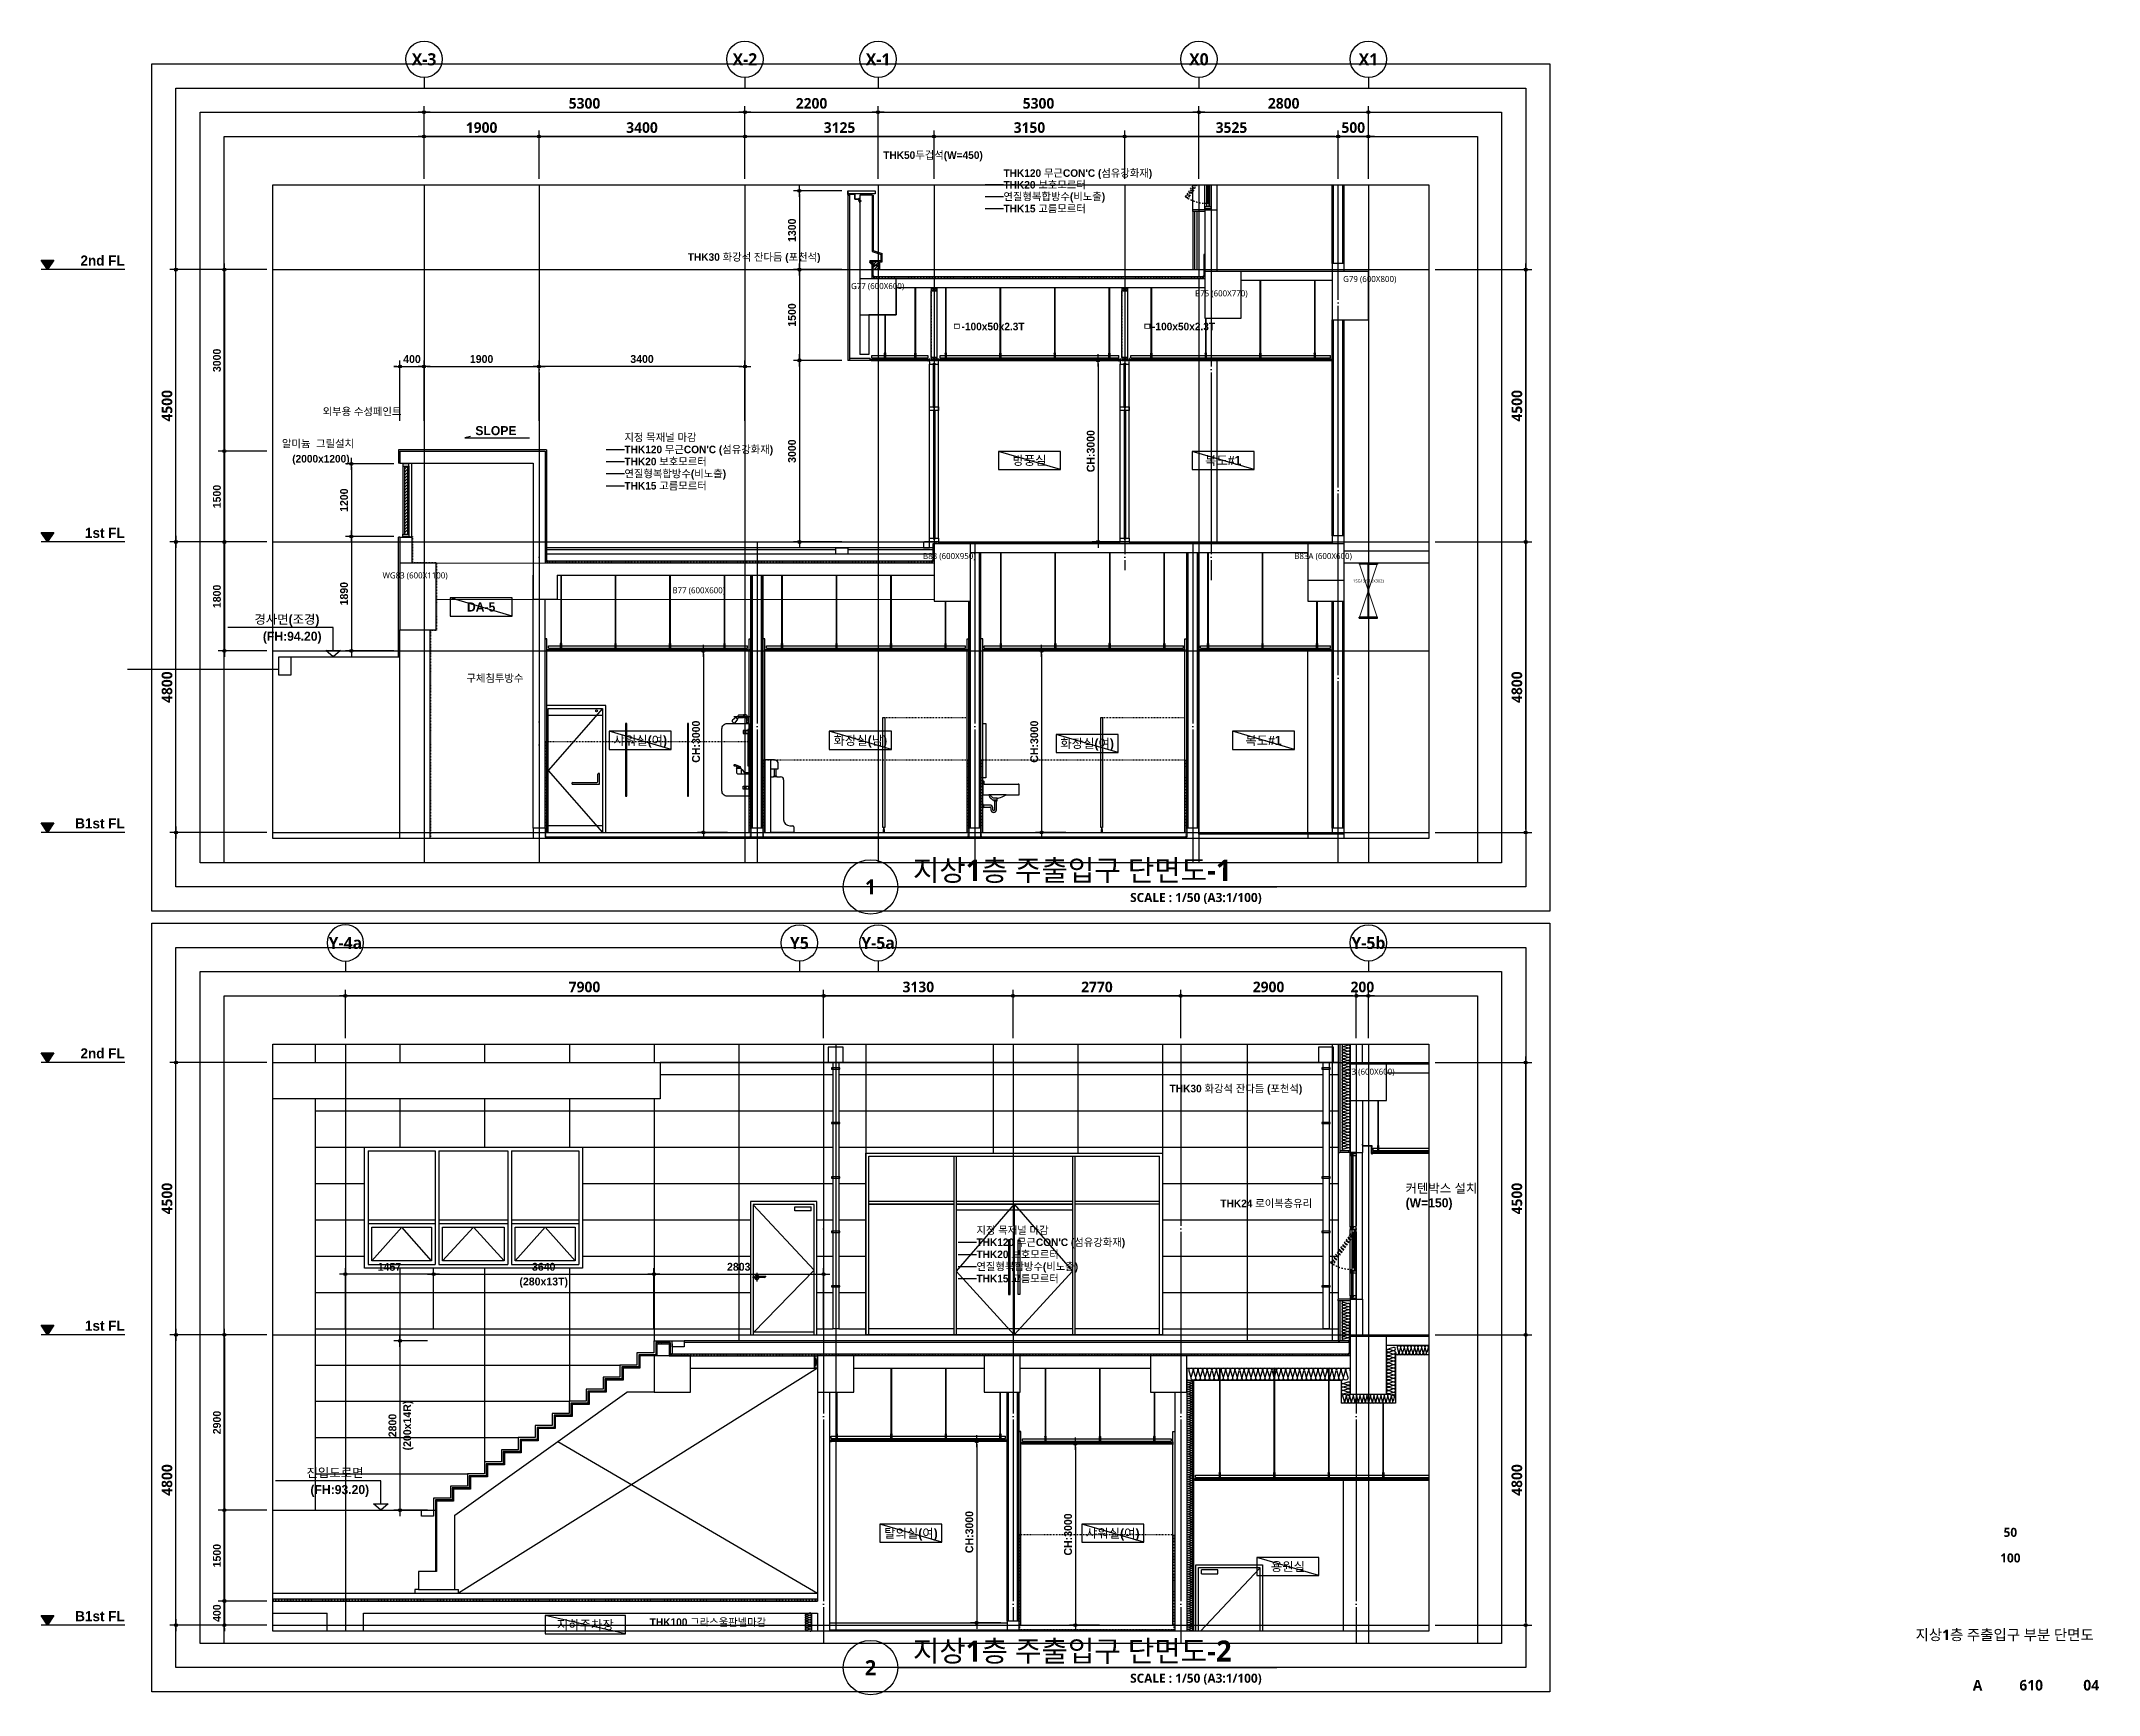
# Model space of a CAD drawing. Header units: millimetres. Extents: x 3106 to 82334, y 1073 to 28529.
# Drawn here: x 48342 to 82334, y 1204 to 28529 of the extents above; entities that cross this region are included whole.
import ezdxf
from ezdxf.enums import TextEntityAlignment as Align

# ---------------------------------------------------------------- set-up
doc = ezdxf.new("R2010")
doc.units = ezdxf.units.MM
doc.header["$LTSCALE"] = 50
for name, pattern in [('CEN', [62, 60, -1, 0, -1]), ('H1', [1, 0.5, -0.5]), ('HID', [0.5, 0.25, -0.25]), ('주단면도-1$0$STD_CENTER', [66, 60, -2, 2, -2])]:
    doc.linetypes.add(name, pattern=pattern)
doc.layers.get('Defpoints').update_dxf_attribs({"color": 153})
for name, color, linetype in [('0LIN2', 6, 'Continuous'), ('0SYMB', 7, 'Continuous'), ('4ELE', 4, 'Continuous'), ('A-ANNO-DIM', 4, 'Continuous'), ('A-ANNO-TEXT1', 7, 'Continuous'), ('A-ANNO-TITL', 7, 'Continuous'), ('A-CEN', 1, 'CEN'), ('A-DWXM-WIND', 4, 'Continuous'), ('A-ELE4', 8, 'Continuous'), ('A-ELEV-MATR1', 8, 'Continuous'), ('A-ELEV-MATR4', 9, 'Continuous'), ('A-FIN2', 5, 'Continuous'), ('A-FIN3', 8, 'Continuous'), ('A-FLOR-INSL', 8, 'Continuous'), ('A-FLOR-TOIL-ELE2', 4, 'Continuous'), ('A-FLOR-TOIL-TILE', 8, 'Continuous'), ('A-FLOR-TOIL-WALL', 6, 'Continuous'), ('A-MARK', 7, 'Continuous'), ('A-MKXS-TEXT1', 3, 'Continuous'), ('A-ST-AXIS-BUB', 7, 'Continuous'), ('A-WALL-DRY1', 7, 'Continuous'), ('AA-FIN2', 6, 'Continuous'), ('AA-HAT-타일', 8, 'Continuous'), ('AA-WALL-콘크리트', 2, 'Continuous'), ('AA-WID', 4, 'Continuous'), ('AA-XXXX-TXT1', 2, 'Continuous'), ('AA-XXXX-TXT2', 3, 'Continuous'), ('BW', 3, 'Continuous'), ('C', 4, 'Continuous'), ('C02-AA$0$A-FIN-TYP1', 6, 'Continuous'), ('C02-AA$0$A-SECT-CLNG', 6, 'Continuous'), ('C02-AA$0$A-SECT-MATR1', 4, 'Continuous'), ('COL', 2, 'Continuous'), ('CON', 2, 'Continuous'), ('DIM', 7, 'Continuous'), ('ELC', 9, 'Continuous'), ('ELE8', 8, 'Continuous'), ('FIN', 5, 'Continuous'), ('fin-5', 6, 'Continuous'), ('FIN2', 5, 'Continuous'), ('FUR', 4, 'Continuous'), ('HAT', 5, 'Continuous'), ('HH', 9, 'Continuous'), ('HID', 7, 'HID'), ('Leader', 7, 'Continuous'), ('out-fin', 6, 'Continuous'), ('S_CEN', 5, 'CEN'), ('SS2', 7, 'Continuous'), ('TIL', 8, 'Continuous'), ('TO', 4, 'Continuous'), ('WID', 4, 'Continuous'), ('WIN', 4, 'Continuous'), ('주단면도-1$0$A-FIN-TYP1', 6, 'Continuous'), ('주단면도-1$0$A-FLOR-GW', 6, 'Continuous'), ('주단면도-1$0$A-OUT-FIN-TYP2', 4, 'Continuous'), ('주단면도-1$0$A-ST-AXIS-CEN', 252, '주단면도-1$0$STD_CENTER'), ('주단면도-1$0$A-ST-CONC', 2, 'Continuous'), ('주단면도-1$0$A-WALL-MASN', 3, 'Continuous'), ('철골', 2, 'Continuous')]:
    doc.layers.add(name, color=color, linetype=linetype)
for name, color, linetype, plot in [('A-ANNO-NPLT', 129, 'Continuous', False), ('Defpoint', 161, 'Continuous', False), ('G(그리드1)', 185, 'Continuous', False), ('G(그리드2)', 235, 'Continuous', False)]:
    doc.layers.add(name, color=color, linetype=linetype, plot=plot)
doc.layers.add('A-ELEV-LIN2', color=7, linetype='Continuous', lineweight=25)
doc.layers.add('A-XXXX-NPLT', color=144, linetype='Continuous', lineweight=15, plot=False)
doc.styles.add('2020음성 1차', font='나눔고딕Bold.ttf')
doc.styles.add('SH_진천_나눔', font='')
doc.styles.add('맑은고딕', font='')
doc.styles.get('SH_진천_나눔').set_extended_font_data('NanumGothic', bold=True)
doc.styles.get('맑은고딕').set_extended_font_data('Malgun Gothic')
doc.dimstyles.new('SHP 50', dxfattribs={"dimscale": 50, "dimtxt": 3.5, "dimasz": 1, "dimexe": 2, "dimexo": 2, "dimgap": 1, "dimtad": 1, "dimdec": 0, "dimzin": 0, "dimdsep": 46, "dimtxsty": 'SH_진천_나눔', "dimblk": 'DIMDOT', "dimcen": 0.09, "dimclrd": 256, "dimclre": 256, "dimclrt": 3, "dimadec": 0, "dimazin": 1, "dimtfac": 1, "dimtdec": 0, "dimtix": 1, "dimtmove": 2, "dimatfit": 0, "dimldrblk": 'DIMDOT', "dimfxl": 1, "dimtolj": 1, "dimtzin": 0, "dimlwd": -1, "dimlwe": -1, "dimarcsym": 0})
doc.dimstyles.new('SHP 50내부', dxfattribs={"dimscale": 50, "dimtxt": 2.6, "dimasz": 1, "dimexe": 2, "dimexo": 2, "dimgap": 1, "dimtad": 1, "dimdec": 0, "dimzin": 0, "dimdsep": 46, "dimtxsty": '2020음성 1차', "dimblk": 'DIMDOT', "dimcen": 0.09, "dimclrd": 256, "dimclre": 256, "dimclrt": 3, "dimadec": 0, "dimazin": 1, "dimtfac": 1, "dimtdec": 0, "dimtix": 1, "dimtmove": 2, "dimatfit": 0, "dimldrblk": 'DIMDOT', "dimfxl": 1, "dimtolj": 1, "dimtzin": 0, "dimlwd": -1, "dimlwe": -1, "dimarcsym": 0})

msp = doc.modelspace()

# ---------------------------------------------------------------- texts
at = {"layer": 'A-ANNO-TEXT1', "style": 'SH_진천_나눔'}
for s, p in [('X-3', (54667.5, 28228.9)), ('X-2', (59967.5, 28228.9, -103000)), ('X-1', (62167.5, 28228.9)), ('X0', (67467.5, 28228.9, -103000)), ('X1', (70267.5, 28228.9, -103000)), ('Y-4a', (53367.5, 13628.9)), ('Y5', (60867.5, 13628.9)), ('Y-5a', (62167.5, 13628.9)), ('Y-5b', (70267.5, 13628.9))]:
    msp.add_text(s, height=200, dxfattribs=at).set_placement(p, align=Align.MIDDLE_CENTER)
at = {"layer": 'A-ANNO-TITL', "style": 'SH_진천_나눔'}
for s, height, p in [('50', 150, (80872.6, 3888.9)), ('100', 150, (80872.6, 3466.7)), ('지상1층 주출입구 부분 단면도', 175, (80778.4, 2198.6)), ('A', 175, (80331.3, 1363.5)), ('610', 175, (81216.8, 1363.5)), ('04', 175, (82207.9, 1363.5))]:
    msp.add_text(s, height=height, dxfattribs=at).set_placement(p, align=Align.MIDDLE)
at = {"layer": 'A-MKXS-TEXT1', "style": '2020음성 1차'}
for s, height, p in [('THK50두겁석(W=450)', 125, (62252.4, 26583.3)), ('경사면(조경)', 150, (51864.7, 18900.8)), ('진입도로면', 150, (52725.2, 4800.8))]:
    msp.add_text(s, height=height, dxfattribs=at).set_placement(p)
for s, height, p in [("THK120 무근CON'C (섬유강화재)", 125, (64239.1, 26348.8)), ('THK20 보호모르터', 125, (64239.1, 26155.5)), ('THK15 고름모르터', 125, (64239.1, 25762.2)), ('연질형복합방수(비노출)', 125, (64239.1, 25962.2)), ('THK30 화강석 잔다듬 (포천석)', 125, (59024.1, 24961.7)), ('ㅁ-100x50x2.3T', 125, (63389.4, 23813.8)), ('ㅁ-100x50x2.3T', 125, (66537.1, 23813.8)), ('외부용 수성페인트', 125, (52992.2, 22408.9)), ('알미늄  그릴설치', 125, (52319.7, 21878.9)), ("THK120 무근CON'C (섬유강화재)", 125, (57977.2, 21782.2)), ('지정 목재널 마감', 125, (57977.2, 21982.2)), ('(2000x1200)', 125, (52489.6, 21628.9)), ('THK20 보호모르터', 125, (57977.2, 21582.2)), ('연질형복합방수(비노출)', 125, (57977.2, 21382.2)), ('THK15 고름모르터', 125, (57977.2, 21182.2)), ('THK30 화강석 잔다듬 (포천석)', 125, (66984, 11221.7)), ('커텐박스 설치', 150, (70882.2, 9574.8)), ('(W=150)', 150, (70882.2, 9334.8)), ('지정 목재널 마감', 125, (63792.6, 8882.2)), ("THK120 무근CON'C (섬유강화재)", 125, (63792.6, 8682.2)), ('THK20 보호모르터', 125, (63792.6, 8482.2)), ('THK15 고름모르터', 125, (63792.6, 8082.2)), ('연질형복합방수(비노출)', 125, (63792.6, 8282.2))]:
    msp.add_text(s, height=height, dxfattribs=at).set_placement(p, align=Align.MIDDLE_LEFT)
for s, p in [('SLOPE', (55854.5, 22093.4)), ('방풍실', (64669.4, 21600.9)), ('복도#1', (67868.1, 21600.9)), ('DA-5', (55610, 19179.3)), ('샤워실(여)', (58238.9, 16974.6)), ('화장실(남)', (61874.3, 16974.6)), ('화장실(여)', (65620.8, 16924.6)), ('복도#1', (68533, 16974.6)), ('탈의실(여)', (62710.1, 3874.6)), ('샤워실(여)', (66043.5, 3874.6)), ('용원실', (68938.9, 3323.8)), ('지하주차장', (57331.6, 2362.9))]:
    msp.add_text(s, height=150, dxfattribs=at).set_placement(p, align=Align.MIDDLE_CENTER)
for s, p in [('(FH:94.20)', (52974.3, 18620.7)), ('(FH:93.20)', (53760.1, 4520.7))]:
    msp.add_text(s, height=150, dxfattribs=at).set_placement(p, align=Align.RIGHT)
for s, p in [('구체침투방수', (56308.3, 18003)), ('THK24 로이복층유리', (69339.4, 9324.6)), ('THK100 그라스울판넬마감', (60318.9, 2405.1))]:
    msp.add_text(s, height=125, dxfattribs=at).set_placement(p, align=Align.MIDDLE_RIGHT)
at = {"layer": 'A-XXXX-NPLT', "style": '맑은고딕'}
for s, height, p in [('G77 (600X600)', 100, (62160.3, 24471.6)), ('G79 (600X800)', 100, (70290, 24589)), ('B75 (600X770)', 100, (67838.1, 24351.3)), ('B83 (600X950)', 100, (63344.4, 20010.7)), ('B83A (600X600)', 100, (69519.4, 20010.7)), ('WG83 (600X1100)', 100, (54519.4, 19690.7)), ('B77 (600X600)', 100, (59205.2, 19445.1)), ('1SG13(912X302)', 50, (70267.5, 19603.9)), ('G73 (600X600)', 100, (70260.3, 11491.3))]:
    msp.add_text(s, height=height, dxfattribs=at).set_placement(p, align=Align.MIDDLE)
at = {"layer": 'AA-XXXX-TXT2', "style": '2020음성 1차'}
for s, p in [('2nd FL', (49722.1, 24903.9)), ('1st FL', (49722.1, 20403.9)), ('B1st FL', (49722.1, 15603.9)), ('2nd FL', (49722.1, 11803.9)), ('1st FL', (49722.1, 7303.9)), ('B1st FL', (49722.1, 2503.9))]:
    msp.add_text(s, height=166.67, dxfattribs=at).set_placement(p, align=Align.MIDDLE_RIGHT)

# ---------------------------------------------------------------- blocks, each defined once
blk = doc.blocks.new('DIMDOT')
at = {"color": 0}
blk.add_line((-2, 0), (2, 0), dxfattribs=at)
for radius in [0.5, 0.25]:
    blk.add_circle((0, 0), radius, dxfattribs=at)
blk = doc.blocks.new('*D1186')
at = {"layer": 'Defpoints', "color": 0}
for p in [(59968, 27354), (54668, 26154), (59968, 26154)]:
    blk.add_point(p, dxfattribs=at)
at = {"layer": 'DIM'}
for p, q in [((54668, 26254), (54668, 27454)), ((54718, 27354), (59918, 27354)), ((59968, 26254), (59968, 27454))]:
    blk.add_line(p, q, dxfattribs=at)
at = {"layer": 'DIM', "linetype": 'ByBlock', "xscale": 50, "yscale": 50, "zscale": 50, "rotation": 180}
blk.add_blockref('DIMDOT', (54668, 27354), dxfattribs=at)
at = {"layer": 'DIM', "linetype": 'ByBlock', "xscale": 50, "yscale": 50, "zscale": 50}
blk.add_blockref('DIMDOT', (59968, 27354), dxfattribs=at)
at = {"layer": 'DIM', "color": 3, "insert": (57318, 27500), "char_height": 175, "attachment_point": 5, "style": 'SH_진천_나눔'}
blk.add_mtext('\\A1;5300', dxfattribs=at)
blk = doc.blocks.new('*D1187')
at = {"layer": 'Defpoints', "color": 0}
for p in [(54668, 26954), (54668, 26154), (56568, 26154)]:
    blk.add_point(p, dxfattribs=at)
at = {"layer": 'DIM'}
for p, q in [((54668, 26254), (54668, 27054)), ((56518, 26954), (54718, 26954)), ((56568, 26254), (56568, 27054))]:
    blk.add_line(p, q, dxfattribs=at)
at = {"layer": 'DIM', "linetype": 'ByBlock', "xscale": 50, "yscale": 50, "zscale": 50, "rotation": 180}
blk.add_blockref('DIMDOT', (54668, 26954), dxfattribs=at)
at = {"layer": 'DIM', "linetype": 'ByBlock', "xscale": 50, "yscale": 50, "zscale": 50}
blk.add_blockref('DIMDOT', (56568, 26954), dxfattribs=at)
at = {"layer": 'DIM', "color": 3, "insert": (55618, 27100), "char_height": 175, "attachment_point": 5, "style": 'SH_진천_나눔'}
blk.add_mtext('\\A1;1900', dxfattribs=at)
blk = doc.blocks.new('*D1188')
at = {"layer": 'Defpoints', "color": 0}
for p in [(62168, 27354), (59968, 26154), (62168, 26154)]:
    blk.add_point(p, dxfattribs=at)
at = {"layer": 'DIM'}
for p, q in [((59968, 26254), (59968, 27454)), ((60018, 27354), (62118, 27354)), ((62168, 26254), (62168, 27454))]:
    blk.add_line(p, q, dxfattribs=at)
at = {"layer": 'DIM', "linetype": 'ByBlock', "xscale": 50, "yscale": 50, "zscale": 50, "rotation": 180}
blk.add_blockref('DIMDOT', (59968, 27354), dxfattribs=at)
at = {"layer": 'DIM', "linetype": 'ByBlock', "xscale": 50, "yscale": 50, "zscale": 50}
blk.add_blockref('DIMDOT', (62168, 27354), dxfattribs=at)
at = {"layer": 'DIM', "color": 3, "insert": (61068, 27500), "char_height": 175, "attachment_point": 5, "style": 'SH_진천_나눔'}
blk.add_mtext('\\A1;2200', dxfattribs=at)
blk = doc.blocks.new('*D1189')
at = {"layer": 'Defpoints', "color": 0}
for p in [(56568, 26954), (56568, 26154), (59968, 26154)]:
    blk.add_point(p, dxfattribs=at)
at = {"layer": 'DIM'}
for p, q in [((56568, 26254), (56568, 27054)), ((59918, 26954), (56618, 26954)), ((59968, 26254), (59968, 27054))]:
    blk.add_line(p, q, dxfattribs=at)
at = {"layer": 'DIM', "linetype": 'ByBlock', "xscale": 50, "yscale": 50, "zscale": 50, "rotation": 180}
blk.add_blockref('DIMDOT', (56568, 26954), dxfattribs=at)
at = {"layer": 'DIM', "linetype": 'ByBlock', "xscale": 50, "yscale": 50, "zscale": 50}
blk.add_blockref('DIMDOT', (59968, 26954), dxfattribs=at)
at = {"layer": 'DIM', "color": 3, "insert": (58268, 27100), "char_height": 175, "attachment_point": 5, "style": 'SH_진천_나눔'}
blk.add_mtext('\\A1;3400', dxfattribs=at)
blk = doc.blocks.new('*D1190')
at = {"layer": 'Defpoints', "color": 0}
for p in [(69768, 26954), (69768, 26154), (70268, 26154)]:
    blk.add_point(p, dxfattribs=at)
at = {"layer": 'DIM'}
for p, q in [((69718, 26954), (69668, 26954)), ((69768, 26254), (69768, 27054)), ((70268, 26954), (69768, 26954)), ((70268, 26254), (70268, 27054)), ((70318, 26954), (70368, 26954))]:
    blk.add_line(p, q, dxfattribs=at)
at = {"layer": 'DIM', "linetype": 'ByBlock', "xscale": 50, "yscale": 50, "zscale": 50}
blk.add_blockref('DIMDOT', (69768, 26954), dxfattribs=at)
at = {"layer": 'DIM', "linetype": 'ByBlock', "xscale": 50, "yscale": 50, "zscale": 50, "rotation": 180}
blk.add_blockref('DIMDOT', (70268, 26954), dxfattribs=at)
at = {"layer": 'DIM', "color": 3, "insert": (70018, 27100), "char_height": 175, "attachment_point": 5, "style": 'SH_진천_나눔'}
blk.add_mtext('\\A1;500', dxfattribs=at)
blk = doc.blocks.new('A-ST-AXIS-BUB-1')
at = {"layer": 'A-ST-AXIS-BUB'}
blk.add_line((0, 350), (0, 0), dxfattribs=at)
blk.add_circle((0, 950), 600, dxfattribs=at)
blk = doc.blocks.new('Level - GL_Architecture-538196-단면도-1')
at = {"layer": 'A-MARK'}
blk.add_hatch(color=256, dxfattribs=at).paths.add_polyline_path([(-50332, 900), (-49732, 0), (-49132, 900)], flags=0)
for p, q in [((-50332, 900), (-49132, 900)), ((-49732, 0), (-50332, 900)), ((-49132, 900), (-49732, 0)), ((-42506, 0), (-50332, 0))]:
    blk.add_line(p, q, dxfattribs=at)
blk = doc.blocks.new('*D1191')
at = {"layer": 'Defpoints', "color": 0}
for p in [(50568, 20254), (52168, 20254), (52168, 15454)]:
    blk.add_point(p, dxfattribs=at)
at = {"layer": 'DIM'}
for p, q in [((52068, 20254), (50468, 20254)), ((50568, 15504), (50568, 20204)), ((52068, 15454), (50468, 15454))]:
    blk.add_line(p, q, dxfattribs=at)
at = {"layer": 'DIM', "linetype": 'ByBlock', "xscale": 50, "yscale": 50, "zscale": 50}
for p, rotation in [((50568, 20254), 90), ((50568, 15454), 270)]:
    blk.add_blockref('DIMDOT', p, dxfattribs=dict(at, rotation=rotation))
at = {"layer": 'DIM', "color": 3, "insert": (50421, 17854), "char_height": 175, "attachment_point": 5, "rotation": 90, "style": 'SH_진천_나눔'}
blk.add_mtext('\\A1;4800', dxfattribs=at)
blk = doc.blocks.new('*D1192')
at = {"layer": 'Defpoints', "color": 0}
for p in [(71268, 20254), (72868, 20254), (71268, 15454)]:
    blk.add_point(p, dxfattribs=at)
at = {"layer": 'DIM'}
for p, q in [((71368, 20254), (72968, 20254)), ((72868, 15504), (72868, 20204)), ((71368, 15454), (72968, 15454))]:
    blk.add_line(p, q, dxfattribs=at)
at = {"layer": 'DIM', "linetype": 'ByBlock', "xscale": 50, "yscale": 50, "zscale": 50}
for p, rotation in [((72868, 20254), 90), ((72868, 15454), 270)]:
    blk.add_blockref('DIMDOT', p, dxfattribs=dict(at, rotation=rotation))
at = {"layer": 'DIM', "color": 3, "insert": (72721, 17854), "char_height": 175, "attachment_point": 5, "rotation": 90, "style": 'SH_진천_나눔'}
blk.add_mtext('\\A1;4800', dxfattribs=at)
blk = doc.blocks.new('*D1193')
at = {"layer": 'A-ANNO-DIM'}
for p, q in [((54168, 21544), (53368, 21544)), ((53468, 21494), (53468, 20394)), ((54168, 20344), (53368, 20344))]:
    blk.add_line(p, q, dxfattribs=at)
at = {"layer": 'Defpoints', "color": 0}
for p in [(54268, 21544), (53468, 20344), (54268, 20344)]:
    blk.add_point(p, dxfattribs=at)
at = {"layer": 'A-ANNO-DIM', "linetype": 'ByBlock', "xscale": 50, "yscale": 50, "zscale": 50}
for p, rotation in [((53468, 21544), 90), ((53468, 20344), 270)]:
    blk.add_blockref('DIMDOT', p, dxfattribs=dict(at, rotation=rotation))
at = {"layer": 'A-ANNO-DIM', "color": 3, "insert": (53346, 20944), "char_height": 130, "attachment_point": 5, "rotation": 90, "style": '2020음성 1차'}
blk.add_mtext('\\A1;1200', dxfattribs=at)
blk = doc.blocks.new('*D1194')
at = {"layer": 'A-ANNO-DIM'}
for p, q in [((52068, 20254), (51268, 20254)), ((51368, 20204), (51368, 18504)), ((52068, 18454), (51268, 18454))]:
    blk.add_line(p, q, dxfattribs=at)
at = {"layer": 'Defpoints', "color": 0}
for p in [(52168, 20254), (51368, 18454), (52168, 18454)]:
    blk.add_point(p, dxfattribs=at)
at = {"layer": 'A-ANNO-DIM', "linetype": 'ByBlock', "xscale": 50, "yscale": 50, "zscale": 50}
for p, rotation in [((51368, 20254), 90), ((51368, 18454), 270)]:
    blk.add_blockref('DIMDOT', p, dxfattribs=dict(at, rotation=rotation))
at = {"layer": 'A-ANNO-DIM', "color": 3, "insert": (51246, 19354), "char_height": 130, "attachment_point": 5, "rotation": 90, "style": '2020음성 1차'}
blk.add_mtext('\\A1;1800', dxfattribs=at)
blk = doc.blocks.new('*D1195')
at = {"layer": 'Defpoints', "color": 0}
for p in [(71268, 24754), (72868, 24754), (71268, 20254)]:
    blk.add_point(p, dxfattribs=at)
at = {"layer": 'DIM'}
for p, q in [((71368, 24754), (72968, 24754)), ((72868, 20304), (72868, 24704)), ((71368, 20254), (72968, 20254))]:
    blk.add_line(p, q, dxfattribs=at)
at = {"layer": 'DIM', "linetype": 'ByBlock', "xscale": 50, "yscale": 50, "zscale": 50}
for p, rotation in [((72868, 24754), 90), ((72868, 20254), 270)]:
    blk.add_blockref('DIMDOT', p, dxfattribs=dict(at, rotation=rotation))
at = {"layer": 'DIM', "color": 3, "insert": (72721, 22504), "char_height": 175, "attachment_point": 5, "rotation": 90, "style": 'SH_진천_나눔'}
blk.add_mtext('\\A1;4500', dxfattribs=at)
blk = doc.blocks.new('*U1080')
at = {"layer": 'A-ANNO-TITL'}
blk.add_line((0, 0), (6262, 0), dxfattribs=at)
blk.add_circle((-450, 0), 450, dxfattribs=at)
at = {"layer": 'AA-XXXX-TXT1', "style": 'SH_진천_나눔'}
blk.add_attdef('DWG.TITLE', (250, 100), '', height=350, dxfattribs=at)
at = {"layer": 'AA-XXXX-TXT1', "color": 7, "style": 'SH_진천_나눔'}
blk.add_attdef('NO1', text='', height=300, dxfattribs=at).set_placement((-450, 0), align=Align.MIDDLE)
at = {"layer": 'AA-XXXX-TXT1', "style": 'SH_진천_나눔'}
blk.add_attdef('SCALE', text='', height=150, dxfattribs=at).set_placement((6012, -100), align=Align.TOP_RIGHT)
blk = doc.blocks.new('*D1197')
at = {"layer": 'Defpoints', "color": 0}
for p in [(59968, 26954), (59968, 26154), (63093, 26154)]:
    blk.add_point(p, dxfattribs=at)
at = {"layer": 'DIM'}
for p, q in [((59968, 26254), (59968, 27054)), ((63043, 26954), (60018, 26954)), ((63093, 26254), (63093, 27054))]:
    blk.add_line(p, q, dxfattribs=at)
at = {"layer": 'DIM', "linetype": 'ByBlock', "xscale": 50, "yscale": 50, "zscale": 50, "rotation": 180}
blk.add_blockref('DIMDOT', (59968, 26954), dxfattribs=at)
at = {"layer": 'DIM', "linetype": 'ByBlock', "xscale": 50, "yscale": 50, "zscale": 50}
blk.add_blockref('DIMDOT', (63093, 26954), dxfattribs=at)
at = {"layer": 'DIM', "color": 3, "insert": (61530, 27100), "char_height": 175, "attachment_point": 5, "style": 'SH_진천_나눔'}
blk.add_mtext('\\A1;3125', dxfattribs=at)
blk = doc.blocks.new('*D1198')
at = {"layer": 'Defpoints', "color": 0}
for p in [(63093, 26954), (63093, 26154), (66243, 26154)]:
    blk.add_point(p, dxfattribs=at)
at = {"layer": 'DIM'}
for p, q in [((63093, 26254), (63093, 27054)), ((66193, 26954), (63143, 26954)), ((66243, 26254), (66243, 27054))]:
    blk.add_line(p, q, dxfattribs=at)
at = {"layer": 'DIM', "linetype": 'ByBlock', "xscale": 50, "yscale": 50, "zscale": 50, "rotation": 180}
blk.add_blockref('DIMDOT', (63093, 26954), dxfattribs=at)
at = {"layer": 'DIM', "linetype": 'ByBlock', "xscale": 50, "yscale": 50, "zscale": 50}
blk.add_blockref('DIMDOT', (66243, 26954), dxfattribs=at)
at = {"layer": 'DIM', "color": 3, "insert": (64668, 27100), "char_height": 175, "attachment_point": 5, "style": 'SH_진천_나눔'}
blk.add_mtext('\\A1;3150', dxfattribs=at)
blk = doc.blocks.new('*D1199')
at = {"layer": 'Defpoints', "color": 0}
for p in [(66243, 26954), (66243, 26154), (69768, 26154)]:
    blk.add_point(p, dxfattribs=at)
at = {"layer": 'DIM'}
for p, q in [((66243, 26254), (66243, 27054)), ((69718, 26954), (66293, 26954)), ((69768, 26254), (69768, 27054))]:
    blk.add_line(p, q, dxfattribs=at)
at = {"layer": 'DIM', "linetype": 'ByBlock', "xscale": 50, "yscale": 50, "zscale": 50, "rotation": 180}
blk.add_blockref('DIMDOT', (66243, 26954), dxfattribs=at)
at = {"layer": 'DIM', "linetype": 'ByBlock', "xscale": 50, "yscale": 50, "zscale": 50}
blk.add_blockref('DIMDOT', (69768, 26954), dxfattribs=at)
at = {"layer": 'DIM', "color": 3, "insert": (68005, 27100), "char_height": 175, "attachment_point": 5, "style": 'SH_진천_나눔'}
blk.add_mtext('\\A1;3525', dxfattribs=at)
blk = doc.blocks.new('*D1200')
at = {"layer": 'Defpoints', "color": 0}
for p in [(50568, 24754), (52168, 24754), (52168, 20254)]:
    blk.add_point(p, dxfattribs=at)
at = {"layer": 'DIM'}
for p, q in [((52068, 24754), (50468, 24754)), ((50568, 20304), (50568, 24704)), ((52068, 20254), (50468, 20254))]:
    blk.add_line(p, q, dxfattribs=at)
at = {"layer": 'DIM', "linetype": 'ByBlock', "xscale": 50, "yscale": 50, "zscale": 50}
for p, rotation in [((50568, 24754), 90), ((50568, 20254), 270)]:
    blk.add_blockref('DIMDOT', p, dxfattribs=dict(at, rotation=rotation))
at = {"layer": 'DIM', "color": 3, "insert": (50421, 22504), "char_height": 175, "attachment_point": 5, "rotation": 90, "style": 'SH_진천_나눔'}
blk.add_mtext('\\A1;4500', dxfattribs=at)
blk = doc.blocks.new('*D1201')
at = {"layer": 'Defpoints', "color": 0}
for p in [(67468, 27354), (67468, 26254), (62168, 26154)]:
    blk.add_point(p, dxfattribs=at)
at = {"layer": 'DIM'}
for p, q in [((62168, 26254), (62168, 27454)), ((62218, 27354), (67418, 27354)), ((67468, 26354), (67468, 27454))]:
    blk.add_line(p, q, dxfattribs=at)
at = {"layer": 'DIM', "linetype": 'ByBlock', "xscale": 50, "yscale": 50, "zscale": 50, "rotation": 180}
blk.add_blockref('DIMDOT', (62168, 27354), dxfattribs=at)
at = {"layer": 'DIM', "linetype": 'ByBlock', "xscale": 50, "yscale": 50, "zscale": 50}
blk.add_blockref('DIMDOT', (67468, 27354), dxfattribs=at)
at = {"layer": 'DIM', "color": 3, "insert": (64818, 27500), "char_height": 175, "attachment_point": 5, "style": 'SH_진천_나눔'}
blk.add_mtext('\\A1;5300', dxfattribs=at)
blk = doc.blocks.new('*D1202')
at = {"layer": 'A-ANNO-DIM'}
for p, q in [((56568, 22254), (56568, 23254)), ((59918, 23154), (56618, 23154)), ((59968, 22254), (59968, 23254))]:
    blk.add_line(p, q, dxfattribs=at)
at = {"layer": 'Defpoints', "color": 0}
for p in [(56568, 23154), (56568, 22154), (59968, 22154)]:
    blk.add_point(p, dxfattribs=at)
at = {"layer": 'A-ANNO-DIM', "linetype": 'ByBlock', "xscale": 50, "yscale": 50, "zscale": 50, "rotation": 180}
blk.add_blockref('DIMDOT', (56568, 23154), dxfattribs=at)
at = {"layer": 'A-ANNO-DIM', "linetype": 'ByBlock', "xscale": 50, "yscale": 50, "zscale": 50}
blk.add_blockref('DIMDOT', (59968, 23154), dxfattribs=at)
at = {"layer": 'A-ANNO-DIM', "color": 3, "insert": (58268, 23276), "char_height": 130, "attachment_point": 5, "style": '2020음성 1차'}
blk.add_mtext('\\A1;3400', dxfattribs=at)
blk = doc.blocks.new('*D1203')
at = {"layer": 'A-ANNO-DIM'}
for p, q in [((54668, 22254), (54668, 23254)), ((54718, 23154), (56518, 23154)), ((56568, 22254), (56568, 23254))]:
    blk.add_line(p, q, dxfattribs=at)
at = {"layer": 'Defpoints', "color": 0}
for p in [(56568, 23154), (54668, 22154), (56568, 22154)]:
    blk.add_point(p, dxfattribs=at)
at = {"layer": 'A-ANNO-DIM', "linetype": 'ByBlock', "xscale": 50, "yscale": 50, "zscale": 50, "rotation": 180}
blk.add_blockref('DIMDOT', (54668, 23154), dxfattribs=at)
at = {"layer": 'A-ANNO-DIM', "linetype": 'ByBlock', "xscale": 50, "yscale": 50, "zscale": 50}
blk.add_blockref('DIMDOT', (56568, 23154), dxfattribs=at)
at = {"layer": 'A-ANNO-DIM', "color": 3, "insert": (55618, 23276), "char_height": 130, "attachment_point": 5, "style": '2020음성 1차'}
blk.add_mtext('\\A1;1900', dxfattribs=at)
blk = doc.blocks.new('*D1204')
at = {"layer": 'A-ANNO-DIM'}
for p, q in [((54168, 20344), (53368, 20344)), ((53468, 20294), (53468, 18504)), ((54168, 18454), (53368, 18454))]:
    blk.add_line(p, q, dxfattribs=at)
at = {"layer": 'Defpoints', "color": 0}
for p in [(54268, 20344), (53468, 18454), (54268, 18454)]:
    blk.add_point(p, dxfattribs=at)
at = {"layer": 'A-ANNO-DIM', "linetype": 'ByBlock', "xscale": 50, "yscale": 50, "zscale": 50}
for p, rotation in [((53468, 20344), 90), ((53468, 18454), 270)]:
    blk.add_blockref('DIMDOT', p, dxfattribs=dict(at, rotation=rotation))
at = {"layer": 'A-ANNO-DIM', "color": 3, "insert": (53346, 19399), "char_height": 130, "attachment_point": 5, "rotation": 90, "style": '2020음성 1차'}
blk.add_mtext('\\A1;1890', dxfattribs=at)
blk = doc.blocks.new('*D1205')
at = {"layer": 'A-ANNO-DIM'}
for p, q in [((52068, 21754), (51268, 21754)), ((51368, 21704), (51368, 20304)), ((52068, 20254), (51268, 20254))]:
    blk.add_line(p, q, dxfattribs=at)
at = {"layer": 'Defpoints', "color": 0}
for p in [(52168, 21754), (51368, 20254), (52168, 20254)]:
    blk.add_point(p, dxfattribs=at)
at = {"layer": 'A-ANNO-DIM', "linetype": 'ByBlock', "xscale": 50, "yscale": 50, "zscale": 50}
for p, rotation in [((51368, 21754), 90), ((51368, 20254), 270)]:
    blk.add_blockref('DIMDOT', p, dxfattribs=dict(at, rotation=rotation))
at = {"layer": 'A-ANNO-DIM', "color": 3, "insert": (51246, 21004), "char_height": 130, "attachment_point": 5, "rotation": 90, "style": '2020음성 1차'}
blk.add_mtext('\\A1;1500', dxfattribs=at)
blk = doc.blocks.new('*D1206')
at = {"layer": 'A-ANNO-DIM'}
for p, q in [((52068, 24754), (51268, 24754)), ((51368, 24704), (51368, 21804)), ((52068, 21754), (51268, 21754))]:
    blk.add_line(p, q, dxfattribs=at)
at = {"layer": 'Defpoints', "color": 0}
for p in [(52168, 24754), (51368, 21754), (52168, 21754)]:
    blk.add_point(p, dxfattribs=at)
at = {"layer": 'A-ANNO-DIM', "linetype": 'ByBlock', "xscale": 50, "yscale": 50, "zscale": 50}
for p, rotation in [((51368, 24754), 90), ((51368, 21754), 270)]:
    blk.add_blockref('DIMDOT', p, dxfattribs=dict(at, rotation=rotation))
at = {"layer": 'A-ANNO-DIM', "color": 3, "insert": (51246, 23254), "char_height": 130, "attachment_point": 5, "rotation": 90, "style": '2020음성 1차'}
blk.add_mtext('\\A1;3000', dxfattribs=at)
blk = doc.blocks.new('A$C1BF15DB8')
at = {"layer": 'A-ANNO-NPLT'}
for p, q in [((-21, 14, 0), (-21, -10, 0)), ((0, 0, 0), (-31, 0, 0))]:
    blk.add_line(p, q, dxfattribs=at)
at = {"layer": 'C02-AA$0$A-FIN-TYP1'}
blk.add_line((0, 24), (0, 0), dxfattribs=at)
at = {"layer": 'C02-AA$0$A-SECT-CLNG', "color": 8}
blk.add_line((4, 44), (4, 82), dxfattribs=at)
at = {"layer": 'C02-AA$0$A-SECT-MATR1'}
blk.add_lwpolyline([(-21, 14), (-6, 14), (-6, -1), (9, -1), (9, 0), (-5, 0), (-5, 15), (-20, 15), (-20, 29), (-21, 29)], close=True, dxfattribs=at)
blk = doc.blocks.new('A$C1A1450A5')
at = {"layer": 'C02-AA$0$A-SECT-CLNG', "color": 8}
for p, q in [((-7, 0), (-7, -3)), ((7, 0), (-7, 0)), ((7, 0), (7, -3)), ((10, -3), (-10, -3)), ((-10, -3), (-10, -83)), ((10, -6), (-10, -6)), ((10, -37), (-10, -37)), ((10, -83), (-10, -83)), ((-7, -9), (-7, -6)), ((7, -9), (-7, -9)), ((-4, -14), (-4, -9)), ((4, -14), (-4, -14)), ((4, -14), (4, -9)), ((7, -9), (7, -6)), ((10, -3), (10, -83))]:
    blk.add_line(p, q, dxfattribs=at)
blk = doc.blocks.new('*D1207')
at = {"layer": 'A-ANNO-DIM'}
for p, q in [((61568, 26054), (60768, 26054)), ((60868, 26004), (60868, 24804)), ((61568, 24754), (60768, 24754))]:
    blk.add_line(p, q, dxfattribs=at)
at = {"layer": 'Defpoints', "color": 0}
for p in [(61668, 26054), (60868, 24754), (61668, 24754)]:
    blk.add_point(p, dxfattribs=at)
at = {"layer": 'A-ANNO-DIM', "linetype": 'ByBlock', "xscale": 50, "yscale": 50, "zscale": 50}
for p, rotation in [((60868, 26054), 90), ((60868, 24754), 270)]:
    blk.add_blockref('DIMDOT', p, dxfattribs=dict(at, rotation=rotation))
at = {"layer": 'A-ANNO-DIM', "color": 3, "insert": (60746, 25404), "char_height": 130, "attachment_point": 5, "rotation": 90, "style": '2020음성 1차'}
blk.add_mtext('\\A1;1300', dxfattribs=at)
blk = doc.blocks.new('*D1208')
at = {"layer": 'A-ANNO-DIM'}
for p, q in [((61568, 24754), (60768, 24754)), ((60868, 24704), (60868, 23304)), ((61568, 23254), (60768, 23254))]:
    blk.add_line(p, q, dxfattribs=at)
at = {"layer": 'Defpoints', "color": 0}
for p in [(61668, 24754), (60868, 23254), (61668, 23254)]:
    blk.add_point(p, dxfattribs=at)
at = {"layer": 'A-ANNO-DIM', "linetype": 'ByBlock', "xscale": 50, "yscale": 50, "zscale": 50}
for p, rotation in [((60868, 24754), 90), ((60868, 23254), 270)]:
    blk.add_blockref('DIMDOT', p, dxfattribs=dict(at, rotation=rotation))
at = {"layer": 'A-ANNO-DIM', "color": 3, "insert": (60746, 24004), "char_height": 130, "attachment_point": 5, "rotation": 90, "style": '2020음성 1차'}
blk.add_mtext('\\A1;1500', dxfattribs=at)
blk = doc.blocks.new('*D1209')
at = {"layer": 'Defpoints', "color": 0}
for p in [(70268, 27354), (67468, 26154), (70268, 26154)]:
    blk.add_point(p, dxfattribs=at)
at = {"layer": 'DIM'}
for p, q in [((67468, 26254), (67468, 27454)), ((67518, 27354), (70218, 27354)), ((70268, 26254), (70268, 27454))]:
    blk.add_line(p, q, dxfattribs=at)
at = {"layer": 'DIM', "linetype": 'ByBlock', "xscale": 50, "yscale": 50, "zscale": 50, "rotation": 180}
blk.add_blockref('DIMDOT', (67468, 27354), dxfattribs=at)
at = {"layer": 'DIM', "linetype": 'ByBlock', "xscale": 50, "yscale": 50, "zscale": 50}
blk.add_blockref('DIMDOT', (70268, 27354), dxfattribs=at)
at = {"layer": 'DIM', "color": 3, "insert": (68868, 27500), "char_height": 175, "attachment_point": 5, "style": 'SH_진천_나눔'}
blk.add_mtext('\\A1;2800', dxfattribs=at)
blk = doc.blocks.new('*D1210')
at = {"layer": 'A-ANNO-DIM'}
for p, q in [((65266, 18454), (64770, 18454)), ((64870, 18404), (64870, 15504)), ((65271, 15454), (64770, 15454))]:
    blk.add_line(p, q, dxfattribs=at)
at = {"layer": 'Defpoints', "color": 0}
for p in [(65366, 18454), (64870, 15454), (65371, 15454)]:
    blk.add_point(p, dxfattribs=at)
at = {"layer": 'A-ANNO-DIM', "linetype": 'ByBlock', "xscale": 50, "yscale": 50, "zscale": 50}
for p, rotation in [((64870, 18454), 90), ((64870, 15454), 270)]:
    blk.add_blockref('DIMDOT', p, dxfattribs=dict(at, rotation=rotation))
at = {"layer": 'A-ANNO-DIM', "color": 3, "insert": (64748, 16954), "char_height": 130, "attachment_point": 5, "rotation": 90, "style": '2020음성 1차'}
blk.add_mtext('\\A1;CH:3000', dxfattribs=at)
blk = doc.blocks.new('*D1211')
at = {"layer": 'A-ANNO-DIM'}
for p, q in [((66199, 23254), (65703, 23254)), ((65803, 23204), (65803, 20304)), ((66203, 20254), (65703, 20254))]:
    blk.add_line(p, q, dxfattribs=at)
at = {"layer": 'Defpoints', "color": 0}
for p in [(66299, 23254), (65803, 20254), (66303, 20254)]:
    blk.add_point(p, dxfattribs=at)
at = {"layer": 'A-ANNO-DIM', "linetype": 'ByBlock', "xscale": 50, "yscale": 50, "zscale": 50}
for p, rotation in [((65803, 23254), 90), ((65803, 20254), 270)]:
    blk.add_blockref('DIMDOT', p, dxfattribs=dict(at, rotation=rotation))
at = {"layer": 'A-ANNO-DIM', "color": 3, "insert": (65681, 21754), "char_height": 130, "attachment_point": 5, "rotation": 90, "style": '2020음성 1차'}
blk.add_mtext('\\A1;CH:3000', dxfattribs=at)
blk = doc.blocks.new('*D1212')
at = {"layer": 'A-ANNO-DIM'}
for p, q in [((54218, 23154), (54168, 23154)), ((54268, 22254), (54268, 23254)), ((54268, 23154), (54668, 23154)), ((54668, 22254), (54668, 23254)), ((54718, 23154), (54768, 23154))]:
    blk.add_line(p, q, dxfattribs=at)
at = {"layer": 'Defpoints', "color": 0}
for p in [(54668, 23154), (54268, 22154), (54668, 22154)]:
    blk.add_point(p, dxfattribs=at)
at = {"layer": 'A-ANNO-DIM', "linetype": 'ByBlock', "xscale": 50, "yscale": 50, "zscale": 50}
blk.add_blockref('DIMDOT', (54268, 23154), dxfattribs=at)
at = {"layer": 'A-ANNO-DIM', "linetype": 'ByBlock', "xscale": 50, "yscale": 50, "zscale": 50, "rotation": 180}
blk.add_blockref('DIMDOT', (54668, 23154), dxfattribs=at)
at = {"layer": 'A-ANNO-DIM', "color": 3, "insert": (54468, 23275), "char_height": 130, "attachment_point": 5, "style": '2020음성 1차'}
blk.add_mtext('\\A1;400', dxfattribs=at)
blk = doc.blocks.new('*D1213')
at = {"layer": 'A-ANNO-DIM'}
for p, q in [((61568, 23254), (60768, 23254)), ((60868, 23204), (60868, 20304)), ((61568, 20254), (60768, 20254))]:
    blk.add_line(p, q, dxfattribs=at)
at = {"layer": 'Defpoints', "color": 0}
for p in [(61668, 23254), (60868, 20254), (61668, 20254)]:
    blk.add_point(p, dxfattribs=at)
at = {"layer": 'A-ANNO-DIM', "linetype": 'ByBlock', "xscale": 50, "yscale": 50, "zscale": 50}
for p, rotation in [((60868, 23254), 90), ((60868, 20254), 270)]:
    blk.add_blockref('DIMDOT', p, dxfattribs=dict(at, rotation=rotation))
at = {"layer": 'A-ANNO-DIM', "color": 3, "insert": (60746, 21754), "char_height": 130, "attachment_point": 5, "rotation": 90, "style": '2020음성 1차'}
blk.add_mtext('\\A1;3000', dxfattribs=at)
blk = doc.blocks.new('*D1215')
at = {"layer": 'Defpoints', "color": 0}
for p in [(53368, 12754), (53368, 11954), (61268, 11954)]:
    blk.add_point(p, dxfattribs=at)
at = {"layer": 'DIM'}
for p, q in [((53368, 12054), (53368, 12854)), ((61218, 12754), (53418, 12754)), ((61268, 12054), (61268, 12854))]:
    blk.add_line(p, q, dxfattribs=at)
at = {"layer": 'DIM', "linetype": 'ByBlock', "xscale": 50, "yscale": 50, "zscale": 50, "rotation": 180}
blk.add_blockref('DIMDOT', (53368, 12754), dxfattribs=at)
at = {"layer": 'DIM', "linetype": 'ByBlock', "xscale": 50, "yscale": 50, "zscale": 50}
blk.add_blockref('DIMDOT', (61268, 12754), dxfattribs=at)
at = {"layer": 'DIM', "color": 3, "insert": (57318, 12900), "char_height": 175, "attachment_point": 5, "style": 'SH_진천_나눔'}
blk.add_mtext('\\A1;7900', dxfattribs=at)
blk = doc.blocks.new('*D1218')
at = {"layer": 'Defpoints', "color": 0}
for p in [(70068, 12754), (70068, 11954), (70268, 11954)]:
    blk.add_point(p, dxfattribs=at)
at = {"layer": 'DIM'}
for p, q in [((70018, 12754), (69968, 12754)), ((70068, 12054), (70068, 12854)), ((70268, 12754), (70068, 12754)), ((70268, 12054), (70268, 12854)), ((70318, 12754), (70368, 12754))]:
    blk.add_line(p, q, dxfattribs=at)
at = {"layer": 'DIM', "linetype": 'ByBlock', "xscale": 50, "yscale": 50, "zscale": 50}
blk.add_blockref('DIMDOT', (70068, 12754), dxfattribs=at)
at = {"layer": 'DIM', "linetype": 'ByBlock', "xscale": 50, "yscale": 50, "zscale": 50, "rotation": 180}
blk.add_blockref('DIMDOT', (70268, 12754), dxfattribs=at)
at = {"layer": 'DIM', "color": 3, "insert": (70168, 12900), "char_height": 175, "attachment_point": 5, "style": 'SH_진천_나눔'}
blk.add_mtext('\\A1;200', dxfattribs=at)
blk = doc.blocks.new('*D1219')
at = {"layer": 'Defpoints', "color": 0}
for p in [(50568, 7154), (52168, 7154), (52168, 2354)]:
    blk.add_point(p, dxfattribs=at)
at = {"layer": 'DIM'}
for p, q in [((52068, 7154), (50468, 7154)), ((50568, 2404), (50568, 7104)), ((52068, 2354), (50468, 2354))]:
    blk.add_line(p, q, dxfattribs=at)
at = {"layer": 'DIM', "linetype": 'ByBlock', "xscale": 50, "yscale": 50, "zscale": 50}
for p, rotation in [((50568, 7154), 90), ((50568, 2354), 270)]:
    blk.add_blockref('DIMDOT', p, dxfattribs=dict(at, rotation=rotation))
at = {"layer": 'DIM', "color": 3, "insert": (50421, 4754), "char_height": 175, "attachment_point": 5, "rotation": 90, "style": 'SH_진천_나눔'}
blk.add_mtext('\\A1;4800', dxfattribs=at)
blk = doc.blocks.new('*D1220')
at = {"layer": 'Defpoints', "color": 0}
for p in [(71268, 7154), (72868, 7154), (71268, 2354)]:
    blk.add_point(p, dxfattribs=at)
at = {"layer": 'DIM'}
for p, q in [((71368, 7154), (72968, 7154)), ((72868, 2404), (72868, 7104)), ((71368, 2354), (72968, 2354))]:
    blk.add_line(p, q, dxfattribs=at)
at = {"layer": 'DIM', "linetype": 'ByBlock', "xscale": 50, "yscale": 50, "zscale": 50}
for p, rotation in [((72868, 7154), 90), ((72868, 2354), 270)]:
    blk.add_blockref('DIMDOT', p, dxfattribs=dict(at, rotation=rotation))
at = {"layer": 'DIM', "color": 3, "insert": (72721, 4754), "char_height": 175, "attachment_point": 5, "rotation": 90, "style": 'SH_진천_나눔'}
blk.add_mtext('\\A1;4800', dxfattribs=at)
blk = doc.blocks.new('*D1222')
at = {"layer": 'A-ANNO-DIM'}
for p, q in [((52068, 7154), (51268, 7154)), ((51368, 7104), (51368, 4304)), ((52068, 4254), (51268, 4254))]:
    blk.add_line(p, q, dxfattribs=at)
at = {"layer": 'Defpoints', "color": 0}
for p in [(52168, 7154), (51368, 4254), (52168, 4254)]:
    blk.add_point(p, dxfattribs=at)
at = {"layer": 'A-ANNO-DIM', "linetype": 'ByBlock', "xscale": 50, "yscale": 50, "zscale": 50}
for p, rotation in [((51368, 7154), 90), ((51368, 4254), 270)]:
    blk.add_blockref('DIMDOT', p, dxfattribs=dict(at, rotation=rotation))
at = {"layer": 'A-ANNO-DIM', "color": 3, "insert": (51246, 5704), "char_height": 130, "attachment_point": 5, "rotation": 90, "style": '2020음성 1차'}
blk.add_mtext('\\A1;2900', dxfattribs=at)
blk = doc.blocks.new('*D1223')
at = {"layer": 'Defpoints', "color": 0}
for p in [(71268, 11654), (72868, 11654), (71268, 7154)]:
    blk.add_point(p, dxfattribs=at)
at = {"layer": 'DIM'}
for p, q in [((71368, 11654), (72968, 11654)), ((72868, 7204), (72868, 11604)), ((71368, 7154), (72968, 7154))]:
    blk.add_line(p, q, dxfattribs=at)
at = {"layer": 'DIM', "linetype": 'ByBlock', "xscale": 50, "yscale": 50, "zscale": 50}
for p, rotation in [((72868, 11654), 90), ((72868, 7154), 270)]:
    blk.add_blockref('DIMDOT', p, dxfattribs=dict(at, rotation=rotation))
at = {"layer": 'DIM', "color": 3, "insert": (72721, 9404), "char_height": 175, "attachment_point": 5, "rotation": 90, "style": 'SH_진천_나눔'}
blk.add_mtext('\\A1;4500', dxfattribs=at)
blk = doc.blocks.new('*D1226')
at = {"layer": 'Defpoints', "color": 0}
for p in [(61268, 12754), (61268, 11954), (64398, 11954)]:
    blk.add_point(p, dxfattribs=at)
at = {"layer": 'DIM'}
for p, q in [((61268, 12054), (61268, 12854)), ((64348, 12754), (61318, 12754)), ((64398, 12054), (64398, 12854))]:
    blk.add_line(p, q, dxfattribs=at)
at = {"layer": 'DIM', "linetype": 'ByBlock', "xscale": 50, "yscale": 50, "zscale": 50, "rotation": 180}
blk.add_blockref('DIMDOT', (61268, 12754), dxfattribs=at)
at = {"layer": 'DIM', "linetype": 'ByBlock', "xscale": 50, "yscale": 50, "zscale": 50}
blk.add_blockref('DIMDOT', (64398, 12754), dxfattribs=at)
at = {"layer": 'DIM', "color": 3, "insert": (62833, 12900), "char_height": 175, "attachment_point": 5, "style": 'SH_진천_나눔'}
blk.add_mtext('\\A1;3130', dxfattribs=at)
blk = doc.blocks.new('*D1227')
at = {"layer": 'Defpoints', "color": 0}
for p in [(67168, 12754), (67168, 11954), (70068, 11954)]:
    blk.add_point(p, dxfattribs=at)
at = {"layer": 'DIM'}
for p, q in [((67168, 12054), (67168, 12854)), ((70018, 12754), (67218, 12754)), ((70068, 12054), (70068, 12854))]:
    blk.add_line(p, q, dxfattribs=at)
at = {"layer": 'DIM', "linetype": 'ByBlock', "xscale": 50, "yscale": 50, "zscale": 50, "rotation": 180}
blk.add_blockref('DIMDOT', (67168, 12754), dxfattribs=at)
at = {"layer": 'DIM', "linetype": 'ByBlock', "xscale": 50, "yscale": 50, "zscale": 50}
blk.add_blockref('DIMDOT', (70068, 12754), dxfattribs=at)
at = {"layer": 'DIM', "color": 3, "insert": (68618, 12900), "char_height": 175, "attachment_point": 5, "style": 'SH_진천_나눔'}
blk.add_mtext('\\A1;2900', dxfattribs=at)
blk = doc.blocks.new('*D1228')
at = {"layer": 'Defpoints', "color": 0}
for p in [(50568, 11654), (52168, 11654), (52168, 7154)]:
    blk.add_point(p, dxfattribs=at)
at = {"layer": 'DIM'}
for p, q in [((52068, 11654), (50468, 11654)), ((50568, 7204), (50568, 11604)), ((52068, 7154), (50468, 7154))]:
    blk.add_line(p, q, dxfattribs=at)
at = {"layer": 'DIM', "linetype": 'ByBlock', "xscale": 50, "yscale": 50, "zscale": 50}
for p, rotation in [((50568, 11654), 90), ((50568, 7154), 270)]:
    blk.add_blockref('DIMDOT', p, dxfattribs=dict(at, rotation=rotation))
at = {"layer": 'DIM', "color": 3, "insert": (50421, 9404), "char_height": 175, "attachment_point": 5, "rotation": 90, "style": 'SH_진천_나눔'}
blk.add_mtext('\\A1;4500', dxfattribs=at)
blk = doc.blocks.new('*D1238')
at = {"layer": 'A-ANNO-DIM'}
for p, q in [((65824, 5354), (65328, 5354)), ((65428, 5304), (65428, 2404)), ((65828, 2354), (65328, 2354))]:
    blk.add_line(p, q, dxfattribs=at)
at = {"layer": 'Defpoints', "color": 0}
for p in [(65924, 5354), (65428, 2354), (65928, 2354)]:
    blk.add_point(p, dxfattribs=at)
at = {"layer": 'A-ANNO-DIM', "linetype": 'ByBlock', "xscale": 50, "yscale": 50, "zscale": 50}
for p, rotation in [((65428, 5354), 90), ((65428, 2354), 270)]:
    blk.add_blockref('DIMDOT', p, dxfattribs=dict(at, rotation=rotation))
at = {"layer": 'A-ANNO-DIM', "color": 3, "insert": (65306, 3854), "char_height": 130, "attachment_point": 5, "rotation": 90, "style": '2020음성 1차'}
blk.add_mtext('\\A1;CH:3000', dxfattribs=at)
blk = doc.blocks.new('*D1242')
at = {"layer": 'A-ANNO-DIM'}
for p, q in [((59678, 18454), (59182, 18454)), ((59282, 18404), (59282, 15504)), ((59682, 15454), (59182, 15454))]:
    blk.add_line(p, q, dxfattribs=at)
at = {"layer": 'Defpoints', "color": 0}
for p in [(59778, 18454), (59282, 15454), (59782, 15454)]:
    blk.add_point(p, dxfattribs=at)
at = {"layer": 'A-ANNO-DIM', "linetype": 'ByBlock', "xscale": 50, "yscale": 50, "zscale": 50}
for p, rotation in [((59282, 18454), 90), ((59282, 15454), 270)]:
    blk.add_blockref('DIMDOT', p, dxfattribs=dict(at, rotation=rotation))
at = {"layer": 'A-ANNO-DIM', "color": 3, "insert": (59160, 16954), "char_height": 130, "attachment_point": 5, "rotation": 90, "style": '2020음성 1차'}
blk.add_mtext('\\A1;CH:3000', dxfattribs=at)
blk = doc.blocks.new('A-WIN-OPEN-SEC1')
at = {"layer": 'AA-WID', "color": 9, "linetype": 'H1'}
for p, q in [((-321, -464), (-29, -46)), ((12, -75), (-280, -492))]:
    blk.add_line(p, q, dxfattribs=at)
at = {"layer": 'AA-WID', "color": 1, "linetype": 'H1'}
for p, q in [((-18, -53), (-311, -471)), ((-13, -57), (-306, -475)), ((-3, -64), (-296, -482)), ((2, -67), (-291, -485))]:
    blk.add_line(p, q, dxfattribs=at)
at = {"layer": 'AA-WID', "linetype": 'H1'}
for points in [[(12, -75), (-29, -46), (0, -5), (41, -34)], [(12, -70), (-25, -45), (1, -9), (37, -34)], [(-309, -533), (-350, -505), (-321, -464), (-280, -492)], [(-310, -529), (-346, -504), (-320, -468), (-284, -493)]]:
    blk.add_lwpolyline(points, close=True, dxfattribs=at)
at = {"layer": 'AA-WID', "color": 1, "linetype": 'H1'}
blk.add_arc((0, -5), 610, 235, 270, dxfattribs=at)
blk = doc.blocks.new('*D1246')
at = {"layer": 'A-ANNO-DIM'}
for p, q in [((54824, 7254), (54824, 8254)), ((58464, 7254), (58464, 8254)), ((54874, 8154), (58414, 8154))]:
    blk.add_line(p, q, dxfattribs=at)
at = {"layer": 'Defpoints', "color": 0}
for p in [(58464, 8154), (54824, 7154), (58464, 7154)]:
    blk.add_point(p, dxfattribs=at)
at = {"layer": 'A-ANNO-DIM', "linetype": 'ByBlock', "xscale": 50, "yscale": 50, "zscale": 50, "rotation": 180}
blk.add_blockref('DIMDOT', (54824, 8154), dxfattribs=at)
at = {"layer": 'A-ANNO-DIM', "linetype": 'ByBlock', "xscale": 50, "yscale": 50, "zscale": 50}
blk.add_blockref('DIMDOT', (58464, 8154), dxfattribs=at)
at = {"layer": 'A-ANNO-DIM', "color": 3, "char_height": 130, "attachment_point": 5, "style": '2020음성 1차'}
for s, insert in [('\\A1;\\A1;3640', (56644, 8276)), ('\\A1;(280x13T)', (56644, 8014))]:
    blk.add_mtext(s, dxfattribs=dict(at, insert=insert))
blk = doc.blocks.new('*D1247')
at = {"layer": 'A-ANNO-DIM'}
for p, q in [((58464, 7254), (58464, 8254)), ((61268, 7254), (61268, 8254)), ((58514, 8154), (61218, 8154))]:
    blk.add_line(p, q, dxfattribs=at)
at = {"layer": 'Defpoints', "color": 0}
for p in [(61268, 8154), (58464, 7154), (61268, 7154)]:
    blk.add_point(p, dxfattribs=at)
at = {"layer": 'A-ANNO-DIM', "linetype": 'ByBlock', "xscale": 50, "yscale": 50, "zscale": 50, "rotation": 180}
blk.add_blockref('DIMDOT', (58464, 8154), dxfattribs=at)
at = {"layer": 'A-ANNO-DIM', "linetype": 'ByBlock', "xscale": 50, "yscale": 50, "zscale": 50}
blk.add_blockref('DIMDOT', (61268, 8154), dxfattribs=at)
at = {"layer": 'A-ANNO-DIM', "color": 3, "insert": (59866, 8276), "char_height": 130, "attachment_point": 5, "style": '2020음성 1차'}
blk.add_mtext('\\A1;2803', dxfattribs=at)
blk = doc.blocks.new('*D1248')
at = {"layer": 'A-ANNO-DIM'}
for p, q in [((53368, 7254), (53368, 8254)), ((54824, 7254), (54824, 8254)), ((54774, 8154), (53418, 8154))]:
    blk.add_line(p, q, dxfattribs=at)
at = {"layer": 'Defpoints', "color": 0}
for p in [(53368, 8154), (53368, 7154), (54824, 7154)]:
    blk.add_point(p, dxfattribs=at)
at = {"layer": 'A-ANNO-DIM', "linetype": 'ByBlock', "xscale": 50, "yscale": 50, "zscale": 50, "rotation": 180}
blk.add_blockref('DIMDOT', (53368, 8154), dxfattribs=at)
at = {"layer": 'A-ANNO-DIM', "linetype": 'ByBlock', "xscale": 50, "yscale": 50, "zscale": 50}
blk.add_blockref('DIMDOT', (54824, 8154), dxfattribs=at)
at = {"layer": 'A-ANNO-DIM', "color": 3, "insert": (54096, 8275), "char_height": 130, "attachment_point": 5, "style": '2020음성 1차'}
blk.add_mtext('\\A1;1457', dxfattribs=at)
blk = doc.blocks.new('*D1327')
at = {"layer": 'A-ANNO-DIM'}
for p, q in [((52068, 4254), (51268, 4254)), ((51368, 4204), (51368, 2804)), ((52068, 2754), (51268, 2754))]:
    blk.add_line(p, q, dxfattribs=at)
at = {"layer": 'Defpoints', "color": 0}
for p in [(52168, 4254), (51368, 2754), (52168, 2754)]:
    blk.add_point(p, dxfattribs=at)
at = {"layer": 'A-ANNO-DIM', "linetype": 'ByBlock', "xscale": 50, "yscale": 50, "zscale": 50}
for p, rotation in [((51368, 4254), 90), ((51368, 2754), 270)]:
    blk.add_blockref('DIMDOT', p, dxfattribs=dict(at, rotation=rotation))
at = {"layer": 'A-ANNO-DIM', "color": 3, "insert": (51246, 3504), "char_height": 130, "attachment_point": 5, "rotation": 90, "style": '2020음성 1차'}
blk.add_mtext('\\A1;1500', dxfattribs=at)
blk = doc.blocks.new('G$CE3A0C2B6')
at = {"layer": 'A-ELEV-MATR1'}
for p, q in [((700, 7700), (700, 7400)), ((2100, 7700), (2100, 7400)), ((3500, 7700), (3500, 7400)), ((4900, 7700), (4900, 7400)), ((6300, 7700), (6300, 7400)), ((7700, 7700), (7700, 2800)), ((9100, 7700), (9100, 2800)), ((9800, 7700), (9800, 2900)), ((11900, 7700), (11900, 5900)), ((13300, 7700), (13300, 5900)), ((14700, 7700), (14700, 2900)), ((16100, 7700), (16100, 2800)), ((17500, 7700), (17500, 2800)), ((17600, 7400), (6400, 7400)), ((6400, 7200), (9250, 7200)), ((9250, 7400), (9250, 3000)), ((9350, 7400), (9350, 3000)), ((9350, 7200), (17350, 7200)), ((17350, 7400), (17350, 3000)), ((17450, 7400), (17450, 3000)), ((17450, 7200), (17600, 7200)), ((700, 6800), (700, 0)), ((2100, 6800), (2100, 6000)), ((3500, 6800), (3500, 6000)), ((4900, 6800), (4900, 6000)), ((6300, 6800), (6300, 2800)), ((700, 6600), (9250, 6600)), ((9350, 6600), (17350, 6600)), ((17450, 6600), (17600, 6600)), ((700, 6000), (9250, 6000)), ((1575, 5940), (1575, 4060)), ((1575, 5940), (2685, 5940)), ((2685, 5940), (2685, 4060)), ((2745, 5940), (3885, 5940)), ((2745, 5940), (2745, 4060)), ((3885, 5940), (3885, 4060)), ((3945, 5940), (5055, 5940)), ((3945, 5940), (3945, 4060)), ((5055, 5940), (5055, 4060)), ((9350, 6000), (17350, 6000)), ((9850, 2900), (9850, 5850)), ((9850, 5850), (14650, 5850)), ((11250, 5850), (11250, 2900)), ((11290, 5850), (11290, 2900)), ((13210, 5850), (13210, 2900)), ((13250, 5850), (13250, 2900)), ((14650, 5060), (14650, 5850)), ((17450, 6000), (17600, 6000)), ((700, 5400), (1515, 5400)), ((5115, 5400), (9250, 5400)), ((9350, 5400), (9800, 5400)), ((11250, 5100), (9850, 5100)), ((13210, 5100), (11290, 5100)), ((14650, 5100), (13250, 5100)), ((14700, 5400), (17350, 5400)), ((17450, 5400), (17600, 5400)), ((700, 4800), (1515, 4800)), ((1575, 4800), (2685, 4800)), ((2745, 4800), (3885, 4800)), ((3945, 4800), (5055, 4800)), ((5115, 4800), (7890, 4800)), ((8945, 5055), (7935, 5055)), ((7935, 5055), (7935, 2900)), ((8624, 5016), (8897, 5016)), ((8624, 4949), (8624, 5016)), ((8897, 4949), (8624, 4949)), ((8897, 4949), (8897, 5016)), ((8945, 2900), (8945, 5055)), ((8990, 4800), (9250, 4800)), ((9350, 4800), (9800, 4800)), ((11250, 5060), (9850, 5060)), ((9850, 5060), (11250, 5060)), ((12250, 5060), (11290, 3950)), ((11290, 5060), (13210, 5060)), ((13210, 5060), (11290, 5060)), ((13210, 4960), (11290, 4960)), ((12250, 5060), (13210, 3950)), ((12250, 5060), (12250, 2900)), ((14650, 5060), (13250, 5060)), ((14650, 2900), (14650, 5060)), ((14700, 4800), (17350, 4800)), ((17450, 4800), (17600, 4800)), ((1575, 4740), (2685, 4740)), ((2130, 4680), (1635, 4120)), ((2625, 4120), (2130, 4680)), ((2745, 4740), (3885, 4740)), ((2805, 4120), (3315, 4680)), ((3315, 4680), (3825, 4120)), ((3945, 4740), (5055, 4740)), ((4005, 4120), (4500, 4680)), ((4500, 4680), (4995, 4120)), ((700, 4200), (1515, 4200)), ((5115, 4200), (7890, 4200)), ((8990, 4200), (9250, 4200)), ((9350, 4200), (9800, 4200)), ((14700, 4200), (17350, 4200)), ((17450, 4200), (17600, 4200)), ((1575, 4060), (2685, 4060)), ((2100, 4000), (2100, 0)), ((2745, 4060), (3885, 4060)), ((3500, 4000), (3500, 800)), ((3945, 4060), (5055, 4060)), ((4900, 4000), (4900, 1800)), ((7928, 3850), (8052, 3850)), ((7998, 3924), (7998, 3780)), ((7998, 3869), (8145, 3869)), ((8033, 3849), (8117, 3849)), ((11290, 3950), (12250, 2900)), ((12250, 2900), (13210, 3950)), ((700, 3600), (7890, 3600)), ((8990, 3600), (9250, 3600)), ((9350, 3600), (9800, 3600)), ((14700, 3600), (17350, 3600)), ((17450, 3600), (17600, 3600)), ((11250, 3100), (11250, 3100)), ((11290, 3100), (11290, 3100)), ((700, 3000), (7890, 3000)), ((7935, 2950), (8945, 2950)), ((8990, 3000), (9250, 3000)), ((9350, 3000), (9250, 3000)), ((9350, 3000), (9800, 3000)), ((14700, 2900), (9800, 2900)), ((11250, 3000), (9850, 3000)), ((13210, 3000), (11290, 3000)), ((14650, 3000), (13250, 3000)), ((14700, 3000), (17600, 3000)), ((17450, 3000), (17350, 3000)), ((700, 2400), (5737, 2400)), ((700, 1800), (4897, 1800)), ((700, 1200), (4057, 1200)), ((700, 600), (3217, 600))]:
    blk.add_line(p, q, dxfattribs=at)
for points in [[(9175, 7400), (9425, 7400), (9425, 7650), (9175, 7650)], [(17275, 7400), (17525, 7400), (17525, 7650), (17275, 7650)], [(0, 7400), (6400, 7400), (6400, 6800), (0, 6800)], [(9370, 7290), (9370, 7310), (9230, 7310), (9230, 7290)], [(17470, 7290), (17470, 7310), (17330, 7310), (17330, 7290)], [(9370, 6390), (9370, 6410), (9230, 6410), (9230, 6390)], [(17470, 6390), (17470, 6410), (17330, 6410), (17330, 6390)], [(1515, 6000), (5115, 6000), (5115, 4000), (1515, 4000)], [(9370, 5490), (9370, 5510), (9230, 5510), (9230, 5490)], [(17470, 5490), (17470, 5510), (17330, 5510), (17330, 5490)], [(8990, 2900), (8990, 5100), (7890, 5100), (7890, 2900)], [(1635, 4680), (2625, 4680), (2625, 4120), (1635, 4120)], [(2805, 4680), (3825, 4680), (3825, 4120), (2805, 4120)], [(4005, 4680), (4995, 4680), (4995, 4120), (4005, 4120)], [(9370, 4590), (9370, 4610), (9230, 4610), (9230, 4590)], [(17470, 4590), (17470, 4610), (17330, 4610), (17330, 4590)], [(9370, 3690), (9370, 3710), (9230, 3710), (9230, 3690)], [(17470, 3690), (17470, 3710), (17330, 3710), (17330, 3690)]]:
    blk.add_lwpolyline(points, close=True, dxfattribs=at)
for points in [[(9800, 2900), (9800, 5900), (14700, 5900), (14700, 2900)], [(7935, 5045), (8945, 3965), (7940, 2940)], [(12184, 3567), (12184, 4467), (12157, 4467), (12157, 3567), (12184, 3567)], [(12343, 3567), (12316, 3567), (12316, 4467), (12343, 4467), (12343, 3567)]]:
    blk.add_lwpolyline(points, dxfattribs=at)
for centre, radius, start, end in [((7998, 3850), 37.3, 22.9335, 359.0615), ((7998, 3849), 20, 90, 316.7922), ((8050, 3801), 51.4, 109.8674, 137.3123), ((8118, 3886), 37.2, 267.5801, 322.199), ((8145, 3866), 3, 13.277, 90), ((8142, 3866), 6.09, 339.5862, 13.277)]:
    blk.add_arc(centre, radius, start, end, dxfattribs=at)
blk = doc.blocks.new('*D1332')
at = {"layer": 'A-ANNO-DIM'}
for p, q in [((54724, 7054), (54168, 7054)), ((54268, 7004), (54268, 4304)), ((54724, 4254), (54168, 4254))]:
    blk.add_line(p, q, dxfattribs=at)
at = {"layer": 'Defpoints', "color": 0}
for p in [(54824, 7054), (54268, 4254), (54824, 4254)]:
    blk.add_point(p, dxfattribs=at)
at = {"layer": 'A-ANNO-DIM', "linetype": 'ByBlock', "xscale": 50, "yscale": 50, "zscale": 50}
for p, rotation in [((54268, 7054), 90), ((54268, 4254), 270)]:
    blk.add_blockref('DIMDOT', p, dxfattribs=dict(at, rotation=rotation))
at = {"layer": 'A-ANNO-DIM', "color": 3, "char_height": 130, "attachment_point": 5, "rotation": 90, "style": '2020음성 1차'}
for s, insert in [('\\A1;\\A1;2800', (54146, 5654)), ('\\A1;(200x14R)', (54408, 5654))]:
    blk.add_mtext(s, dxfattribs=dict(at, insert=insert))
blk = doc.blocks.new('*D1333')
at = {"layer": 'A-ANNO-DIM'}
for p, q in [((64193, 5394), (63697, 5394)), ((63797, 5344), (63797, 2444)), ((64198, 2394), (63697, 2394))]:
    blk.add_line(p, q, dxfattribs=at)
at = {"layer": 'Defpoints', "color": 0}
for p in [(64293, 5394), (63797, 2394), (64298, 2394)]:
    blk.add_point(p, dxfattribs=at)
at = {"layer": 'A-ANNO-DIM', "linetype": 'ByBlock', "xscale": 50, "yscale": 50, "zscale": 50}
for p, rotation in [((63797, 5394), 90), ((63797, 2394), 270)]:
    blk.add_blockref('DIMDOT', p, dxfattribs=dict(at, rotation=rotation))
at = {"layer": 'A-ANNO-DIM', "color": 3, "insert": (63675, 3894), "char_height": 130, "attachment_point": 5, "rotation": 90, "style": '2020음성 1차'}
blk.add_mtext('\\A1;CH:3000', dxfattribs=at)
blk = doc.blocks.new('*D1334')
at = {"layer": 'Defpoints', "color": 0}
for p in [(64398, 12754), (64398, 11954), (67168, 11954)]:
    blk.add_point(p, dxfattribs=at)
at = {"layer": 'DIM'}
for p, q in [((64398, 12054), (64398, 12854)), ((67118, 12754), (64448, 12754)), ((67168, 12054), (67168, 12854))]:
    blk.add_line(p, q, dxfattribs=at)
at = {"layer": 'DIM', "linetype": 'ByBlock', "xscale": 50, "yscale": 50, "zscale": 50, "rotation": 180}
blk.add_blockref('DIMDOT', (64398, 12754), dxfattribs=at)
at = {"layer": 'DIM', "linetype": 'ByBlock', "xscale": 50, "yscale": 50, "zscale": 50}
blk.add_blockref('DIMDOT', (67168, 12754), dxfattribs=at)
at = {"layer": 'DIM', "color": 3, "insert": (65783, 12900), "char_height": 175, "attachment_point": 5, "style": 'SH_진천_나눔'}
blk.add_mtext('\\A1;2770', dxfattribs=at)
blk = doc.blocks.new('*D1408')
at = {"layer": 'A-ANNO-DIM'}
for p, q in [((52068, 2754), (51268, 2754)), ((51368, 2804), (51368, 2854)), ((51368, 2754), (51368, 2354)), ((52068, 2354), (51268, 2354)), ((51368, 2304), (51368, 2254))]:
    blk.add_line(p, q, dxfattribs=at)
at = {"layer": 'Defpoints', "color": 0}
for p in [(52168, 2754), (51368, 2354), (52168, 2354)]:
    blk.add_point(p, dxfattribs=at)
at = {"layer": 'A-ANNO-DIM', "linetype": 'ByBlock', "xscale": 50, "yscale": 50, "zscale": 50}
for p, rotation in [((51368, 2754), 270), ((51368, 2354), 90)]:
    blk.add_blockref('DIMDOT', p, dxfattribs=dict(at, rotation=rotation))
at = {"layer": 'A-ANNO-DIM', "color": 3, "insert": (51246, 2554), "char_height": 130, "attachment_point": 5, "rotation": 90, "style": '2020음성 1차'}
blk.add_mtext('\\A1;400', dxfattribs=at)

# ---------------------------------------------------------------- dimensions: what is measured, and where the dimension line sits
at = {"layer": 'A-ANNO-DIM'}
for base, p1, p2, angle, picture, middle in [((60867.5, 24753.9, 0), (61667.5, 26053.9), (61667.5, 24753.9, 0), 270, '*D1207', (60745.8, 25403.9, 0)), ((51367.5, 21753.9), (52167.5, 24753.9), (52167.5, 21753.9), 270, '*D1206', (51245.8, 23253.9)), ((60867.5, 23253.9, 0), (61667.5, 24753.9, 0), (61667.5, 23253.9, 0), 270, '*D1208', (60746, 24003.9, 0)), ((54667.5, 23153.9), (54267.5, 22153.9), (54667.5, 22153.9), 0, '*D1212', (54467.5, 23275.2)), ((56567.5, 23153.9), (54667.5, 22153.9), (56567.5, 22153.9), 0, '*D1203', (55617.5, 23275.6)), ((56567.5, 23153.9), (59967.5, 22153.9), (56567.5, 22153.9), 180, '*D1202', (58267.5, 23275.6)), ((60867.5, 20253.9, 0), (61667.5, 23253.9, 0), (61667.5, 20253.9, 0), 270, '*D1213', (60745.8, 21753.9, 0)), ((51367.5, 20253.9), (52167.5, 21753.9), (52167.5, 20253.9), 270, '*D1205', (51246, 21003.9)), ((53467.5, 20343.9), (54267.5, 21543.9), (54267.5, 20343.9), 270, '*D1193', (53346, 20943.9)), ((53467.5, 18453.9), (54267.5, 20343.9), (54267.5, 18453.9), 270, '*D1204', (53345.8, 19398.9)), ((51367.5, 18453.9), (52167.5, 20253.9), (52167.5, 18453.9), 270, '*D1194', (51245.8, 19353.9)), ((53367.5, 8153.9), (54824.1, 7153.9), (53367.5, 7153.9), 0, '*D1248', (54095.8, 8274.8)), ((61267.5, 8153.9), (58464.1, 7153.9), (61267.5, 7153.9), 180, '*D1247', (59865.8, 8275.6)), ((51367.5, 4253.9), (52167.5, 7153.9), (52167.5, 4253.9), 270, '*D1222', (51245.8, 5703.9)), ((51367.5, 2753.9), (52167.5, 4253.9), (52167.5, 2753.9), 270, '*D1327', (51246, 3503.9)), ((51367.5, 2353.9), (52167.5, 2753.9), (52167.5, 2353.9), 270, '*D1408', (51246.2, 2553.9))]:
    dim = msp.add_linear_dim(base=base, p1=p1, p2=p2, angle=angle, dimstyle='SHP 50내부', override={"dimtxsty": '2020음성 1차', "dimldrblk": 'DIMDOT'}, dxfattribs=at)
    dim.commit()
    dim.dimension.update_dxf_attribs({"geometry": picture, "text_midpoint": middle})
for base, p1, p2, angle, text, picture, middle in [((65802.7, 20253.9), (66298.7, 23253.9), (66303, 20253.9), 90, 'CH:<>', '*D1211', (65680.5, 21753.9)), ((59282, 15453.9), (59777.9, 18453.9), (59782.3, 15453.9), 90, 'CH:<>', '*D1242', (59159.8, 16953.9)), ((64870.2, 15453.9), (65366.1, 18453.9), (65370.5, 15453.9), 90, 'CH:<>', '*D1210', (64748, 16953.9)), ((58464.1, 8153.9), (54824.1, 7153.9), (58464.1, 7153.9), 180, '\\A1;<>\\X(280x13T)', '*D1246', (56644.1, 8153.9)), ((54267.5, 4253.9), (54824.1, 7053.9), (54824.1, 4253.9), 90, '\\A1;<>\\X(200x14R)', '*D1332', (54267.5, 5653.9)), ((63797.2, 2393.9), (64293.1, 5393.9), (64297.5, 2393.9), 90, 'CH:<>', '*D1333', (63675, 3893.9)), ((65428, 2353.9), (65924, 5353.9), (65928.4, 2353.9), 90, 'CH:<>', '*D1238', (65305.8, 3853.9))]:
    dim = msp.add_linear_dim(base=base, p1=p1, p2=p2, angle=angle, text=text, dimstyle='SHP 50내부', override={"dimtxsty": '2020음성 1차', "dimldrblk": 'DIMDOT'}, dxfattribs=at)
    dim.commit()
    dim.dimension.update_dxf_attribs({"geometry": picture, "text_midpoint": middle})
at = {"layer": 'DIM'}
for base, p1, p2, picture, middle in [((59967.5, 27353.9), (54667.5, 26153.9), (59967.5, 26153.9), '*D1186', (57317.5, 27500.5)), ((62167.5, 27353.9), (59967.5, 26153.9), (62167.5, 26153.9), '*D1188', (61067.5, 27500.1)), ((67467.5, 27353.9), (62167.5, 26153.9), (67467.5, 26253.9), '*D1201', (64817.5, 27500.5)), ((70267.5, 27353.9), (67467.5, 26153.9), (70267.5, 26153.9), '*D1209', (68867.5, 27500.5))]:
    dim = msp.add_linear_dim(base=base, p1=p1, p2=p2, dimstyle='SHP 50', override={"dimtxsty": 'SH_진천_나눔', "dimldrblk": 'DIMDOT'}, dxfattribs=at)
    dim.commit()
    dim.dimension.update_dxf_attribs({"geometry": picture, "text_midpoint": middle})
for base, p1, p2, angle, picture, middle in [((54667.5, 26953.9), (56567.5, 26153.9), (54667.5, 26153.9), 0, '*D1187', (55617.5, 27100.5)), ((56567.5, 26953.9), (59967.5, 26153.9), (56567.5, 26153.9), 0, '*D1189', (58267.5, 27100.5)), ((59967.5, 26953.9), (63092.5, 26153.9), (59967.5, 26153.9), 0, '*D1197', (61530, 27100.5)), ((63092.5, 26953.9), (66242.5, 26153.9), (63092.5, 26153.9), 0, '*D1198', (64667.5, 27100.5)), ((66242.5, 26953.9), (69767.5, 26153.9), (66242.5, 26153.9), 0, '*D1199', (68005, 27100.5)), ((69767.5, 26953.9), (70267.5, 26153.9), (69767.5, 26153.9), 0, '*D1190', (70017.5, 27100.1)), ((50567.5, 24753.9), (52167.5, 20253.9), (52167.5, 24753.9), 90, '*D1200', (50421.3, 22503.9)), ((72867.5, 24753.9), (71267.5, 20253.9), (71267.5, 24753.9), 90, '*D1195', (72721.3, 22503.9)), ((50567.5, 20253.9), (52167.5, 15453.9), (52167.5, 20253.9), 90, '*D1191', (50420.9, 17853.9)), ((72867.5, 20253.9), (71267.5, 15453.9), (71267.5, 20253.9), 90, '*D1192', (72720.9, 17853.9)), ((53367.5, 12753.9), (61267.5, 11953.9), (53367.5, 11953.9), 0, '*D1215', (57317.5, 12900.5)), ((61267.5, 12753.9), (64397.5, 11953.9), (61267.5, 11953.9), 0, '*D1226', (62832.5, 12900.5)), ((64397.5, 12753.9), (67167.5, 11953.9), (64397.5, 11953.9), 0, '*D1334', (65782.5, 12900.1)), ((67167.5, 12753.9), (70067.5, 11953.9), (67167.5, 11953.9), 0, '*D1227', (68617.5, 12900.5)), ((70067.5, 12753.9), (70267.5, 11953.9), (70067.5, 11953.9), 0, '*D1218', (70167.5, 12900.1)), ((50567.5, 11653.9), (52167.5, 7153.9), (52167.5, 11653.9), 90, '*D1228', (50421.3, 9403.9)), ((72867.5, 11653.9), (71267.5, 7153.9), (71267.5, 11653.9), 90, '*D1223', (72721.3, 9403.9)), ((50567.5, 7153.9), (52167.5, 2353.9), (52167.5, 7153.9), 90, '*D1219', (50420.9, 4753.9)), ((72867.5, 7153.9), (71267.5, 2353.9), (71267.5, 7153.9), 90, '*D1220', (72720.9, 4753.9))]:
    dim = msp.add_linear_dim(base=base, p1=p1, p2=p2, angle=angle, dimstyle='SHP 50', override={"dimtxsty": 'SH_진천_나눔', "dimldrblk": 'DIMDOT'}, dxfattribs=at)
    dim.commit()
    dim.dimension.update_dxf_attribs({"geometry": picture, "text_midpoint": middle})

# ---------------------------------------------------------------- hatches: boundary and pattern name
at = {"layer": 'HAT'}
h = msp.add_hatch(dxfattribs=at)
h.set_pattern_fill('ANSI31', color=256, scale=10, style=0)
h.set_pattern_definition([(45, (-356347.347, -31295.07), (-22.4506403, 22.4506403), [])])
h.paths.add_polyline_path([(62177.5, 24887.9), (62087.5, 24887.9), (62087.5, 24830.9), (62177.5, 24830.9)])
h.paths.add_polyline_path([(62177.5, 24820.9), (62087.5, 24820.9), (62087.5, 24763.9), (62177.5, 24763.9)])
at = {"layer": 'HH'}
h = msp.add_hatch(dxfattribs=at)
h.set_pattern_fill('ANSI37', color=256, scale=100, style=0)
h.set_pattern_definition([(45, (149338.063, 10381.463), (-8.8388348, 8.8388348), []), (135, (149338.063, 10381.463), (-8.8388348, -8.8388348), [])])
h.paths.add_polyline_path([(62065.5, 24903.9), (62032.5, 24903.9), (62032.5, 24878.1), (62065.5, 24845.1)])

# ---------------------------------------------------------------- linework, layer by layer
for p, q in [((61167.5, 6803.9), (61117.5, 6603.9)), ((61117.5, 6803.9), (61167.5, 6603.9)), ((69848, 4753.9), (69848, 2253.9))]:
    msp.add_line(p, q)
for points in [[(63167.5, 20223.9), (63127.5, 20223.9), (63127.5, 20253.9), (63167.5, 20253.9)], [(61117.5, 6803.9), (61167.5, 6803.9), (61167.5, 6603.9), (61117.5, 6603.9)]]:
    msp.add_lwpolyline(points, close=True)
at = {"layer": '0LIN2'}
for p, q in [((63167.5, 20253.9), (63167.5, 20250.9)), ((63167.5, 20253.9), (63167.5, 20250.9)), ((63167.5, 20250.9), (63167.5, 20253.9))]:
    msp.add_line(p, q, dxfattribs=at)
for points in [[(63167.5, 20253.9), (66167.5, 20253.9)], [(63167.5, 20250.9), (66167.5, 20250.9)], [(66317.5, 20253.9), (69667.5, 20253.9)], [(66317.5, 20250.9), (69667.5, 20250.9)]]:
    msp.add_lwpolyline(points, dxfattribs=at)
at = {"layer": '0SYMB'}
for points in [[(65181.9, 21750.9), (64156.9, 21750.9), (64156.9, 21450.9), (65181.9, 21450.9)], [(68380.6, 21750.9), (67355.6, 21750.9), (67355.6, 21450.9), (68380.6, 21450.9)], [(56122.5, 19329.3), (55097.5, 19329.3), (55097.5, 19029.3), (56122.5, 19029.3)], [(58751.4, 17124.6), (57726.4, 17124.6), (57726.4, 16824.6), (58751.4, 16824.6)], [(62386.8, 17124.6), (61361.8, 17124.6), (61361.8, 16824.6), (62386.8, 16824.6)], [(66133.3, 17074.6), (65108.3, 17074.6), (65108.3, 16774.6), (66133.3, 16774.6)], [(69045.5, 17124.6), (68020.5, 17124.6), (68020.5, 16824.6), (69045.5, 16824.6)], [(63222.6, 4024.6), (62197.6, 4024.6), (62197.6, 3724.6), (63222.6, 3724.6)], [(66556, 4024.6), (65531, 4024.6), (65531, 3724.6), (66556, 3724.6)], [(69451.4, 3473.8), (68426.4, 3473.8), (68426.4, 3173.8), (69451.4, 3173.8)], [(57994.1, 2512.9), (56669.1, 2512.9), (56669.1, 2212.9), (57994.1, 2212.9)]]:
    msp.add_lwpolyline(points, close=True, dxfattribs=at)
at = {"layer": '4ELE', "color": 8}
for p, q in [((67461.5, 2253.9), (67461.5, 3308.9)), ((67461.5, 3308.9), (68471.5, 3308.9)), ((68471.5, 3308.9), (68471.5, 2253.9))]:
    msp.add_line(p, q, dxfattribs=at)
msp.add_lwpolyline([(67416.5, 2253.9), (67416.5, 3353.9), (68516.5, 3353.9), (68516.5, 2253.9)], dxfattribs=at)
at = {"layer": 'A-ANNO-NPLT'}
for p, q in [((62058.5, 23253.9, 0), (62027.5, 23253.9, 0)), ((62037.5, 23267.9, 0), (62037.5, 23243.9, 0)), ((62996.5, 23253.9), (63027.5, 23253.9)), ((63017.5, 23267.9), (63017.5, 23243.9)), ((63188.5, 23253.9, 0), (63157.5, 23253.9, 0)), ((63167.5, 23267.9, 0), (63167.5, 23243.9, 0)), ((66146.5, 23253.9), (66177.5, 23253.9)), ((66167.5, 23267.9), (66167.5, 23243.9)), ((66338.5, 23253.9), (66307.5, 23253.9)), ((66317.5, 23267.9), (66317.5, 23243.9)), ((69646.5, 23253.9, 0), (69677.5, 23253.9, 0)), ((69667.5, 23267.9, 0), (69667.5, 23243.9, 0)), ((56718.5, 18453.9), (56687.5, 18453.9)), ((56697.5, 18467.9), (56697.5, 18443.9)), ((60016.5, 18453.9), (60047.5, 18453.9)), ((60037.5, 18467.9), (60037.5, 18443.9)), ((60318.5, 18453.9), (60287.5, 18453.9)), ((60297.5, 18467.9), (60297.5, 18443.9)), ((63616.5, 18453.9), (63647.5, 18453.9)), ((63637.5, 18467.9), (63637.5, 18443.9)), ((63918.5, 18453.9), (63887.5, 18453.9)), ((63897.5, 18467.9), (63897.5, 18443.9)), ((67216.5, 18453.9), (67247.5, 18453.9)), ((67237.5, 18467.9), (67237.5, 18443.9)), ((67488.5, 18453.9), (67457.5, 18453.9)), ((67467.5, 18467.9), (67467.5, 18443.9)), ((69646.5, 18453.9), (69677.5, 18453.9)), ((69667.5, 18467.9), (69667.5, 18443.9)), ((70343, 10153.9), (70312, 10153.9)), ((70322, 10167.9), (70322, 10143.9)), ((61388.5, 5393.9, 0), (61357.5, 5393.9, 0)), ((61367.5, 5407.9, 0), (61367.5, 5383.9, 0)), ((64276.5, 5393.9, 0), (64307.5, 5393.9, 0)), ((64297.5, 5407.9, 0), (64297.5, 5383.9, 0)), ((64548.5, 5353.9), (64517.5, 5353.9)), ((64527.5, 5367.9), (64527.5, 5343.9)), ((67016.5, 5353.9), (67047.5, 5353.9)), ((67037.5, 5367.9), (67037.5, 5343.9)), ((67386.5, 4767.9, 0), (67386.5, 4743.9, 0)), ((67407.5, 4753.9, 0), (67376.5, 4753.9, 0))]:
    msp.add_line(p, q, dxfattribs=at)
at = {"layer": 'A-CEN'}
for p, q in [((56567.5, 26153.9), (56567.5, 14953.9)), ((63092.5, 26153.9), (63092.5, 19789.4)), ((66242.5, 26153.9), (66242.5, 19789.4)), ((67667.5, 26153.9), (67667.5, 19623.9)), ((69767.5, 14953.9), (69767.5, 26153.9)), ((56567.5, 20333.9), (56567.5, 14953.9)), ((60167.5, 20253.9), (60167.5, 14953.9)), ((63767.5, 20253.9), (63767.5, 14953.9)), ((67367.5, 20253.9), (67367.5, 14953.9)), ((61267.5, 11953.9), (61267.5, 2053.9)), ((64397.5, 11953.9), (64397.5, 2423.9)), ((67167.5, 11953.9), (67167.5, 2053.9)), ((70067.5, 11953.9), (70067.5, 2053.9))]:
    msp.add_line(p, q, dxfattribs=at)
at = {"layer": 'A-DWXM-WIND'}
for p, q in [((56717.5, 17393.9), (57617.5, 17393.9)), ((57537.5, 16294.1), (57537.5, 16416.1)), ((57551.5, 16430.1), (57553.5, 16430.1)), ((57567.5, 16264.1), (57567.5, 16416.1)), ((57110.5, 16266.1), (57110.5, 16264.1)), ((57124.5, 16280.1), (57523.5, 16280.1)), ((57124.5, 16250.1), (57553.5, 16250.1)), ((57617.5, 15563.9), (56717.5, 15563.9))]:
    msp.add_line(p, q, dxfattribs=at)
msp.add_lwpolyline([(56717.5, 15453.9), (56717.5, 17503.9), (57617.5, 17503.9), (57617.5, 15453.9)], dxfattribs=at)
msp.add_circle((57517.5, 17463.9), 15, dxfattribs=at)
for centre, start, end in [((57551.5, 16416.1), 90, 180), ((57553.5, 16416.1), 0, 90), ((57124.5, 16266.1), 90, 180), ((57124.5, 16264.1), 180, 270), ((57523.5, 16294.1), 270, 0), ((57553.5, 16264.1), 270, 0)]:
    msp.add_arc(centre, 14, start, end, dxfattribs=at)
at = {"layer": 'A-ELE4'}
for p, q in [((67367.5, 25743.9), (67367.5, 26153.9)), ((67767.5, 25743.9), (67767.5, 26153.9)), ((70167.5, 7743.9), (70167.5, 10163.9))]:
    msp.add_line(p, q, dxfattribs=at)
at = {"layer": 'A-ELEV-LIN2'}
msp.add_line((69267.5, 15453.9), (69267.5, 18453.9), dxfattribs=at)
at = {"layer": 'A-ELEV-MATR4'}
msp.add_line((69767.5, 10163.9), (69767.5, 7743.9), dxfattribs=at)
at = {"layer": 'A-FIN2'}
msp.add_line((66340, 23253.9, 0), (66340, 23266.4, 0), dxfattribs=at)
for points in [[(62987.5, 23253.9), (62987.5, 23243.9), (63002.5, 23243.9), (63002.5, 23253.9), (63017.5, 23253.9), (63017.5, 23268.9)], [(63197.5, 23253.9), (63197.5, 23243.9), (63182.5, 23243.9), (63182.5, 23253.9), (63167.5, 23253.9), (63167.5, 23268.9)], [(66137.5, 23253.9), (66137.5, 23243.9), (66152.5, 23243.9), (66152.5, 23253.9), (66167.5, 23253.9), (66167.5, 23268.9)], [(66347.5, 23253.9), (66347.5, 23243.9), (66332.5, 23243.9), (66332.5, 23253.9), (66317.5, 23253.9), (66317.5, 23268.9)]]:
    msp.add_lwpolyline(points, dxfattribs=at)
at = {"layer": 'A-FIN3'}
msp.add_line((67767.5, 20253.9), (67767.5, 23253.9), dxfattribs=at)
at = {"layer": 'A-FLOR-INSL'}
for p, q in [((67432.5, 25713.9), (67432.5, 24753.9)), ((69832.5, 11953.9), (69832.5, 10193.9)), ((69832.5, 7713.9), (69832.5, 7053.9)), ((61117.5, 6803.9), (61167.5, 6803.9)), ((71267.5, 6823.9), (70717.5, 6823.9)), ((70717.5, 6823.9), (70717.5, 6023.9)), ((61167.5, 6603.9), (55234.1, 2883.9)), ((61117.5, 6603.9), (61167.5, 6603.9)), ((67267.5, 6403.9), (69817.5, 6403.9)), ((69817.5, 6403.9), (69817.5, 6023.9)), ((70717.5, 6023.9), (69817.5, 6023.9)), ((56876.2, 5388.1), (61167.5, 2883.9))]:
    msp.add_line(p, q, dxfattribs=at)
for points in [[(69935.9, 10194.9, 1.34), (69935.9, 10242.2), (69864.2, 10220.7, -1.34), (69864.2, 10267.9), (69935.9, 10246.4), (69935.9, 10246.4, 1.34), (69935.9, 10293.7), (69864.2, 10272.1, -1.34), (69864.2, 10319.4), (69935.9, 10297.9), (69935.9, 10297.9, 1.34), (69935.9, 10345.1), (69864.2, 10323.6, -1.34), (69864.2, 10370.9), (69935.9, 10349.4), (69935.9, 10349.4, 1.34), (69935.9, 10396.6), (69864.2, 10375.1, -1.34), (69864.2, 10422.4), (69935.9, 10400.9), (69935.9, 10400.9, 1.34), (69935.9, 10448.1), (69864.2, 10426.6, -1.34), (69864.2, 10473.9), (69935.9, 10452.3), (69935.9, 10452.3, 1.34), (69935.9, 10499.6), (69864.2, 10478.1, -1.34), (69864.2, 10525.3), (69935.9, 10503.8), (69935.9, 10503.8, 1.34), (69935.9, 10551.1), (69864.2, 10529.6, -1.34), (69864.2, 10576.8), (69935.9, 10555.3), (69935.9, 10555.3, 1.34), (69935.9, 10602.6), (69864.2, 10581.1, -1.34), (69864.2, 10628.3), (69935.9, 10606.8), (69935.9, 10606.8, 1.34), (69935.9, 10654.1), (69864.2, 10632.6, -1.34), (69864.2, 10679.8), (69935.9, 10658.3), (69935.9, 10658.3, 1.34), (69935.9, 10705.5), (69864.2, 10684, -1.34), (69864.2, 10731.3), (69935.9, 10709.8), (69935.9, 10709.8, 1.34), (69935.9, 10757), (69864.2, 10735.5, -1.34), (69864.2, 10782.8), (69935.9, 10761.3), (69935.9, 10761.3, 1.34), (69935.9, 10808.5), (69864.2, 10787, -1.34), (69864.2, 10834.3), (69935.9, 10812.8), (69935.9, 10812.8, 1.34), (69935.9, 10860), (69864.2, 10838.5, -1.34), (69864.2, 10885.8), (69935.9, 10864.2), (69935.9, 10864.2, 1.34), (69935.9, 10911.5), (69864.2, 10890, -1.34), (69864.2, 10937.2), (69935.9, 10915.7), (69935.9, 10915.7, 1.34), (69935.9, 10963), (69864.2, 10941.5, -1.34), (69864.2, 10988.7), (69935.9, 10967.2), (69935.9, 10967.2, 1.34), (69935.9, 11014.5), (69864.2, 10993, -1.34), (69864.2, 11040.2), (69935.9, 11018.7), (69935.9, 11018.7, 1.34), (69935.9, 11066), (69864.2, 11044.5, -1.34), (69864.2, 11091.7), (69935.9, 11070.2), (69935.9, 11070.2, 1.34), (69935.9, 11117.4), (69864.2, 11095.9, -1.34), (69864.2, 11143.2), (69935.9, 11121.7), (69935.9, 11121.7, 1.34), (69935.9, 11168.9), (69864.2, 11147.4, -1.34), (69864.2, 11194.7), (69935.9, 11173.2), (69935.9, 11173.2, 1.34), (69935.9, 11220.4), (69864.2, 11198.9, -1.34), (69864.2, 11246.2), (69935.9, 11224.7), (69935.9, 11224.7, 1.34), (69935.9, 11271.9), (69864.2, 11250.4, -1.34), (69864.2, 11297.6), (69935.9, 11276.1), (69935.9, 11276.1, 1.34), (69935.9, 11323.4), (69864.2, 11301.9, -1.34), (69864.2, 11349.1), (69935.9, 11327.6), (69935.9, 11327.6, 1.34), (69935.9, 11374.9), (69864.2, 11353.4, -1.34), (69864.2, 11400.6), (69935.9, 11379.1), (69935.9, 11379.1, 1.34), (69935.9, 11426.4), (69864.2, 11404.9, -1.34), (69864.2, 11452.1), (69935.9, 11430.6), (69935.9, 11430.6, 1.34), (69935.9, 11477.9), (69864.2, 11456.3, -1.34), (69864.2, 11503.6), (69935.9, 11482.1), (69935.9, 11482.1, 1.34), (69935.9, 11529.3), (69864.2, 11507.8, -1.34), (69864.2, 11555.1), (69935.9, 11533.6), (69935.9, 11533.6, 1.34), (69935.9, 11580.8), (69864.2, 11559.3, -1.34), (69864.2, 11606.6), (69935.9, 11585.1), (69935.9, 11585.1, 1.34), (69935.9, 11632.3), (69864.2, 11610.8, -1.34), (69864.2, 11658.1), (69935.9, 11636.6), (69935.9, 11636.6, 1.34), (69935.9, 11683.8), (69864.2, 11662.3, -1.34), (69864.2, 11709.5), (69935.9, 11688), (69935.9, 11688, 1.34), (69935.9, 11735.3), (69864.2, 11713.8, -1.34), (69864.2, 11761), (69935.9, 11739.5), (69935.9, 11739.5, 1.34), (69935.9, 11786.8), (69864.2, 11765.3, -1.34), (69864.2, 11812.5), (69935.9, 11791), (69935.9, 11791, 1.34), (69935.9, 11838.3), (69864.2, 11816.8, -1.34), (69864.2, 11864), (69935.9, 11842.5), (69935.9, 11842.5, 1.34), (69935.9, 11889.8), (69864.2, 11868.2, -1.34), (69864.2, 11915.5), (69935.9, 11894), (69935.9, 11894, 1.34), (69935.9, 11941.2), (69864.2, 11919.7, -1.34)], [(69935.9, 7054.9, 1.34), (69935.9, 7102.2), (69864.2, 7080.7, -1.34), (69864.2, 7127.9), (69935.9, 7106.4), (69935.9, 7106.4, 1.34), (69935.9, 7153.7), (69864.2, 7132.1, -1.34), (69864.2, 7179.4), (69935.9, 7157.9), (69935.9, 7157.9, 1.34), (69935.9, 7205.1), (69864.2, 7183.6, -1.34), (69864.2, 7230.9), (69935.9, 7209.4), (69935.9, 7209.4, 1.34), (69935.9, 7256.6), (69864.2, 7235.1, -1.34), (69864.2, 7282.4), (69935.9, 7260.9), (69935.9, 7260.9, 1.34), (69935.9, 7308.1), (69864.2, 7286.6, -1.34), (69864.2, 7333.9), (69935.9, 7312.3), (69935.9, 7312.3, 1.34), (69935.9, 7359.6), (69864.2, 7338.1, -1.34), (69864.2, 7385.3), (69935.9, 7363.8), (69935.9, 7363.8, 1.34), (69935.9, 7411.1), (69864.2, 7389.6, -1.34), (69864.2, 7436.8), (69935.9, 7415.3), (69935.9, 7415.3, 1.34), (69935.9, 7462.6), (69864.2, 7441.1, -1.34), (69864.2, 7488.3), (69935.9, 7466.8), (69935.9, 7466.8, 1.34), (69935.9, 7514.1), (69864.2, 7492.6, -1.34), (69864.2, 7539.8), (69935.9, 7518.3), (69935.9, 7518.3, 1.34), (69935.9, 7565.5), (69864.2, 7544, -1.34), (69864.2, 7591.3), (69935.9, 7569.8), (69935.9, 7569.8, 1.34), (69935.9, 7617), (69864.2, 7595.5, -1.34), (69864.2, 7642.8), (69935.9, 7621.3), (69935.9, 7621.3, 1.34), (69935.9, 7668.5), (69864.2, 7647, -1.34), (69864.2, 7694.3), (69935.9, 7672.8)], [(70589.3, 6173.9, -0.1241821), (70602.7, 6173.3), (70682.3, 6149.4), (70682.3, 6149.4, 1.34), (70682.3, 6201.9), (70602.7, 6178, -1.34), (70602.7, 6230.5), (70682.3, 6206.6), (70682.3, 6206.6, 1.34), (70682.3, 6259.1), (70602.7, 6235.3, -1.34), (70602.7, 6287.8), (70682.3, 6263.9), (70682.3, 6263.9, 1.34), (70682.3, 6316.4), (70602.7, 6292.5, -1.34), (70602.7, 6345), (70682.3, 6321.1), (70682.3, 6321.1, 1.34), (70682.3, 6373.6), (70602.7, 6349.7, -1.34), (70602.7, 6402.2), (70682.3, 6378.3), (70682.3, 6378.3, 1.34), (70682.3, 6430.8), (70602.7, 6406.9, -1.34), (70602.7, 6459.4), (70682.3, 6435.5), (70682.3, 6435.5, 1.34), (70682.3, 6488), (70602.7, 6464.1, -1.34), (70602.7, 6516.6), (70682.3, 6492.7), (70682.3, 6492.7, 1.34), (70682.3, 6545.2), (70602.7, 6521.3, -1.34), (70602.7, 6573.8), (70682.3, 6549.9), (70682.3, 6549.9, 1.34), (70682.3, 6602.4), (70602.7, 6578.5, -1.34), (70602.7, 6631), (70682.3, 6607.1), (70682.3, 6607.1, 1.34), (70682.3, 6659.6), (70602.7, 6635.7, -1.34), (70602.7, 6688.2), (70682.3, 6664.3), (70682.3, 6664.3, 1.34), (70682.3, 6716.8), (70602.7, 6692.9, -1.34), (70602.7, 6745.4), (70682.3, 6721.5), (70682.3, 6721.5, 1.34), (70682.3, 6774), (70602.7, 6750.1, -1.34), (70602.7, 6802.6), (70682.3, 6778.7), (70682.3, 6778.7, 1.34), (70682.3, 6831.2), (70602.7, 6807.3, -1.34), (70602.7, 6859.8), (70682.3, 6835.9), (70682.3, 6835.9, 1.34), (70682.3, 6888.4), (70602.7, 6864.5, -1.34), (70602.7, 6917), (70682.3, 6893.1), (70682.3, 6893.1, 1.34), (70682.3, 6945.6), (70602.7, 6921.7, -1.34)], [(70718.6, 6859.1, 1.34), (70771.1, 6859.1), (70747.2, 6938.7, -1.34), (70799.7, 6938.7), (70775.8, 6859.1), (70775.8, 6859.1, 1.34), (70828.3, 6859.1), (70804.5, 6938.7, -1.34), (70857, 6938.7), (70833.1, 6859.1), (70833.1, 6859.1, 1.34), (70885.6, 6859.1), (70861.7, 6938.7, -1.34), (70914.2, 6938.7), (70890.3, 6859.1), (70890.3, 6859.1, 1.34), (70942.8, 6859.1), (70918.9, 6938.7, -1.34), (70971.4, 6938.7), (70947.5, 6859.1), (70947.5, 6859.1, 1.34), (71000, 6859.1), (70976.1, 6938.7, -1.34), (71028.6, 6938.7), (71004.7, 6859.1), (71004.7, 6859.1, 1.34), (71057.2, 6859.1), (71033.3, 6938.7, -1.34), (71085.8, 6938.7), (71061.9, 6859.1), (71061.9, 6859.1, 1.34), (71114.4, 6859.1), (71090.5, 6938.7, -1.34), (71143, 6938.7), (71119.1, 6859.1), (71119.1, 6859.1, 1.34), (71171.6, 6859.1), (71147.7, 6938.7, -1.34), (71200.2, 6938.7), (71176.3, 6859.1), (71176.3, 6859.1, 1.34), (71228.8, 6859.1), (71204.9, 6938.7, -1.34), (71257.4, 6938.7), (71233.5, 6859.1)], [(69966, 6557, 1.34), (69896, 6557), (69927.9, 6450.8, -1.34), (69857.9, 6450.8), (69889.7, 6557), (69889.7, 6557, 1.34), (69819.7, 6557), (69851.6, 6450.8, -1.34), (69781.6, 6450.8), (69813.4, 6557), (69813.4, 6557, 1.34), (69743.4, 6557), (69775.3, 6450.8, -1.34), (69705.3, 6450.8), (69737.2, 6557), (69737.2, 6557, 1.34), (69667.2, 6557), (69699, 6450.8, -1.34), (69629, 6450.8), (69660.9, 6557), (69660.9, 6557, 1.34), (69590.9, 6557), (69622.8, 6450.8, -1.34), (69552.8, 6450.8), (69584.6, 6557), (69584.6, 6557, 1.34), (69514.6, 6557), (69546.5, 6450.8, -1.34), (69476.5, 6450.8), (69508.3, 6557), (69508.3, 6557, 1.34), (69438.3, 6557), (69470.2, 6450.8, -1.34), (69400.2, 6450.8), (69432.1, 6557), (69432.1, 6557, 1.34), (69362.1, 6557), (69393.9, 6450.8, -1.34), (69323.9, 6450.8), (69355.8, 6557), (69355.8, 6557, 1.34), (69285.8, 6557), (69317.6, 6450.8, -1.34), (69247.6, 6450.8), (69279.5, 6557), (69279.5, 6557, 1.34), (69209.5, 6557), (69241.4, 6450.8, -1.34), (69171.4, 6450.8), (69203.2, 6557), (69203.2, 6557, 1.34), (69133.2, 6557), (69165.1, 6450.8, -1.34), (69095.1, 6450.8), (69127, 6557), (69127, 6557, 1.34), (69057, 6557), (69088.8, 6450.8, -1.34), (69018.8, 6450.8), (69050.7, 6557), (69050.7, 6557, 1.34), (68980.7, 6557), (69012.5, 6450.8, -1.34), (68942.5, 6450.8), (68974.4, 6557), (68974.4, 6557, 1.34), (68904.4, 6557), (68936.3, 6450.8, -1.34), (68866.3, 6450.8), (68898.1, 6557), (68898.1, 6557, 1.34), (68828.1, 6557), (68860, 6450.8, -1.34), (68790, 6450.8), (68821.8, 6557), (68821.8, 6557, 1.34), (68751.8, 6557), (68783.7, 6450.8, -1.34), (68713.7, 6450.8), (68745.6, 6557), (68745.6, 6557, 1.34), (68675.6, 6557), (68707.4, 6450.8, -1.34), (68637.4, 6450.8), (68669.3, 6557), (68669.3, 6557, 1.34), (68599.3, 6557), (68631.1, 6450.8, -1.34), (68561.1, 6450.8), (68593, 6557), (68593, 6557, 1.34), (68523, 6557), (68554.9, 6450.8, -1.34), (68484.9, 6450.8), (68516.7, 6557), (68516.7, 6557, 1.34), (68446.7, 6557), (68478.6, 6450.8, -1.34), (68408.6, 6450.8), (68440.5, 6557), (68440.5, 6557, 1.34), (68370.5, 6557), (68402.3, 6450.8, -1.34), (68332.3, 6450.8), (68364.2, 6557), (68364.2, 6557, 1.34), (68294.2, 6557), (68326, 6450.8, -1.34), (68256, 6450.8), (68287.9, 6557), (68287.9, 6557, 1.34), (68217.9, 6557), (68249.8, 6450.8, -1.34), (68179.8, 6450.8), (68211.6, 6557), (68211.6, 6557, 1.34), (68141.6, 6557), (68173.5, 6450.8, -1.34), (68103.5, 6450.8), (68135.3, 6557), (68135.3, 6557, 1.34), (68065.3, 6557), (68097.2, 6450.8, -1.34), (68027.2, 6450.8), (68059.1, 6557), (68059.1, 6557, 1.34), (67989.1, 6557), (68020.9, 6450.8, -1.34), (67950.9, 6450.8), (67982.8, 6557), (67982.8, 6557, 1.34), (67912.8, 6557), (67944.7, 6450.8, -1.34), (67874.7, 6450.8), (67906.5, 6557), (67906.5, 6557, 1.34), (67836.5, 6557), (67868.4, 6450.8, -1.34), (67798.4, 6450.8), (67830.2, 6557), (67830.2, 6557, 1.34), (67760.2, 6557), (67792.1, 6450.8, -1.34), (67722.1, 6450.8), (67754, 6557), (67754, 6557, 1.34), (67684, 6557), (67715.8, 6450.8, -1.34), (67645.8, 6450.8), (67677.7, 6557), (67677.7, 6557, 1.34), (67607.7, 6557), (67639.5, 6450.8, -1.34), (67569.5, 6450.8), (67601.4, 6557), (67601.4, 6557, 1.34), (67531.4, 6557), (67563.3, 6450.8, -1.34), (67493.3, 6450.8), (67525.1, 6557), (67525.1, 6557, 1.34), (67455.1, 6557), (67487, 6450.8, -1.34), (67417, 6450.8), (67448.9, 6557), (67448.9, 6557, 1.34), (67378.9, 6557), (67410.7, 6450.8, -1.34), (67340.7, 6450.8), (67372.6, 6557), (67372.6, 6557, 1.34), (67302.6, 6557), (67334.4, 6450.8, -1.34)], [(67291, 6403.1, 1.34), (67291, 6368.1), (67344.1, 6384.1, -1.34), (67344.1, 6349.1), (67291, 6365), (67291, 6365, 1.34), (67291, 6330), (67344.1, 6345.9, -1.34), (67344.1, 6310.9), (67291, 6326.9), (67291, 6326.9, 1.34), (67291, 6291.9), (67344.1, 6307.8, -1.34), (67344.1, 6272.8), (67291, 6288.7), (67291, 6288.7, 1.34), (67291, 6253.7), (67344.1, 6269.7, -1.34), (67344.1, 6234.7), (67291, 6250.6), (67291, 6250.6, 1.34), (67291, 6215.6), (67344.1, 6231.5, -1.34), (67344.1, 6196.5), (67291, 6212.4), (67291, 6212.4, 1.34), (67291, 6177.4), (67344.1, 6193.4, -1.34), (67344.1, 6158.4), (67291, 6174.3), (67291, 6174.3, 1.34), (67291, 6139.3), (67344.1, 6155.2, -1.34), (67344.1, 6120.2), (67291, 6136.2), (67291, 6136.2, 1.34), (67291, 6101.2), (67344.1, 6117.1, -1.34), (67344.1, 6082.1), (67291, 6098), (67291, 6098, 1.34), (67291, 6063), (67344.1, 6079, -1.34), (67344.1, 6044), (67291, 6059.9), (67291, 6059.9, 1.34), (67291, 6024.9), (67344.1, 6040.8, -1.34), (67344.1, 6005.8), (67291, 6021.8), (67291, 6021.8, 1.34), (67291, 5986.8), (67344.1, 6002.7, -1.34), (67344.1, 5967.7), (67291, 5983.6), (67291, 5983.6, 1.34), (67291, 5948.6), (67344.1, 5964.5, -1.34), (67344.1, 5929.5), (67291, 5945.5), (67291, 5945.5, 1.34), (67291, 5910.5), (67344.1, 5926.4, -1.34), (67344.1, 5891.4), (67291, 5907.3), (67291, 5907.3, 1.34), (67291, 5872.3), (67344.1, 5888.3, -1.34), (67344.1, 5853.3), (67291, 5869.2), (67291, 5869.2, 1.34), (67291, 5834.2), (67344.1, 5850.1, -1.34), (67344.1, 5815.1), (67291, 5831.1), (67291, 5831.1, 1.34), (67291, 5796.1), (67344.1, 5812, -1.34), (67344.1, 5777), (67291, 5792.9), (67291, 5792.9, 1.34), (67291, 5757.9), (67344.1, 5773.9, -1.34), (67344.1, 5738.9), (67291, 5754.8), (67291, 5754.8, 1.34), (67291, 5719.8), (67344.1, 5735.7, -1.34), (67344.1, 5700.7), (67291, 5716.6), (67291, 5716.6, 1.34), (67291, 5681.6), (67344.1, 5697.6, -1.34), (67344.1, 5662.6), (67291, 5678.5), (67291, 5678.5, 1.34), (67291, 5643.5), (67344.1, 5659.4, -1.34), (67344.1, 5624.4), (67291, 5640.4), (67291, 5640.4, 1.34), (67291, 5605.4), (67344.1, 5621.3, -1.34), (67344.1, 5586.3), (67291, 5602.2), (67291, 5602.2, 1.34), (67291, 5567.2), (67344.1, 5583.2, -1.34), (67344.1, 5548.2), (67291, 5564.1), (67291, 5564.1, 1.34), (67291, 5529.1), (67344.1, 5545, -1.34), (67344.1, 5510), (67291, 5526), (67291, 5526, 1.34), (67291, 5491), (67344.1, 5506.9, -1.34), (67344.1, 5471.9), (67291, 5487.8), (67291, 5487.8, 1.34), (67291, 5452.8), (67344.1, 5468.7, -1.34), (67344.1, 5433.7), (67291, 5449.7), (67291, 5449.7, 1.34), (67291, 5414.7), (67344.1, 5430.6, -1.34), (67344.1, 5395.6), (67291, 5411.5), (67291, 5411.5, 1.34), (67291, 5376.5), (67344.1, 5392.5, -1.34), (67344.1, 5357.5), (67291, 5373.4), (67291, 5373.4, 1.34), (67291, 5338.4), (67344.1, 5354.3, -1.34), (67344.1, 5319.3), (67291, 5335.3), (67291, 5335.3, 1.34), (67291, 5300.3), (67344.1, 5316.2, -1.34), (67344.1, 5281.2), (67291, 5297.1), (67291, 5297.1, 1.34), (67291, 5262.1), (67344.1, 5278, -1.34), (67344.1, 5243), (67291, 5259), (67291, 5259, 1.34), (67291, 5224), (67344.1, 5239.9, -1.34), (67344.1, 5204.9), (67291, 5220.8), (67291, 5220.8, 1.34), (67291, 5185.8), (67344.1, 5201.8, -1.34), (67344.1, 5166.8), (67291, 5182.7), (67291, 5182.7, 1.34), (67291, 5147.7), (67344.1, 5163.6, -1.34), (67344.1, 5128.6), (67291, 5144.6), (67291, 5144.6, 1.34), (67291, 5109.6), (67344.1, 5125.5, -1.34), (67344.1, 5090.5), (67291, 5106.4), (67291, 5106.4, 1.34), (67291, 5071.4), (67344.1, 5087.4, -1.34), (67344.1, 5052.4), (67291, 5068.3), (67291, 5068.3, 1.34), (67291, 5033.3), (67344.1, 5049.2, -1.34), (67344.1, 5014.2), (67291, 5030.1), (67291, 5030.1, 1.34), (67291, 4995.1), (67344.1, 5011.1, -1.34), (67344.1, 4976.1), (67291, 4992), (67291, 4992, 1.34), (67291, 4957), (67344.1, 4972.9, -1.34), (67344.1, 4937.9), (67291, 4953.9), (67291, 4953.9, 1.34), (67291, 4918.9), (67344.1, 4934.8, -1.34), (67344.1, 4899.8), (67291, 4915.7), (67291, 4915.7, 1.34), (67291, 4880.7), (67344.1, 4896.7, -1.34), (67344.1, 4861.7), (67291, 4877.6), (67291, 4877.6, 1.34), (67291, 4842.6), (67344.1, 4858.5, -1.34), (67344.1, 4823.5), (67291, 4839.5), (67291, 4839.5, 1.34), (67291, 4804.5), (67344.1, 4820.4, -1.34), (67344.1, 4785.4), (67291, 4801.3), (67291, 4801.3, 1.34), (67291, 4766.3), (67344.1, 4782.2, -1.34), (67344.1, 4747.2), (67291, 4763.2), (67291, 4763.2, 1.34), (67291, 4728.2), (67344.1, 4744.1, -1.34), (67344.1, 4709.1), (67291, 4725), (67291, 4725, 1.34), (67291, 4690), (67344.1, 4706, -1.34), (67344.1, 4671), (67291, 4686.9), (67291, 4686.9, 1.34), (67291, 4651.9), (67344.1, 4667.8, -1.34), (67344.1, 4632.8), (67291, 4648.8), (67291, 4648.8, 1.34), (67291, 4613.8), (67344.1, 4629.7, -1.34), (67344.1, 4594.7), (67291, 4610.6), (67291, 4610.6, 1.34), (67291, 4575.6), (67344.1, 4591.6, -1.34), (67344.1, 4556.6), (67291, 4572.5), (67291, 4572.5, 1.34), (67291, 4537.5), (67344.1, 4553.4, -1.34), (67344.1, 4518.4), (67291, 4534.3), (67291, 4534.3, 1.34), (67291, 4499.3), (67344.1, 4515.3, -1.34), (67344.1, 4480.3), (67291, 4496.2), (67291, 4496.2, 1.34), (67291, 4461.2), (67344.1, 4477.1, -1.34), (67344.1, 4442.1), (67291, 4458.1), (67291, 4458.1, 1.34), (67291, 4423.1), (67344.1, 4439, -1.34), (67344.1, 4404), (67291, 4419.9), (67291, 4419.9, 1.34), (67291, 4384.9), (67344.1, 4400.9, -1.34), (67344.1, 4365.9), (67291, 4381.8), (67291, 4381.8, 1.34), (67291, 4346.8), (67344.1, 4362.7, -1.34), (67344.1, 4327.7), (67291, 4343.7), (67291, 4343.7, 1.34), (67291, 4308.7), (67344.1, 4324.6, -1.34), (67344.1, 4289.6), (67291, 4305.5), (67291, 4305.5, 1.34), (67291, 4270.5), (67344.1, 4286.4, -1.34), (67344.1, 4251.4), (67291, 4267.4), (67291, 4267.4, 1.34), (67291, 4232.4), (67344.1, 4248.3, -1.34), (67344.1, 4213.3), (67291, 4229.2), (67291, 4229.2, 1.34), (67291, 4194.2), (67344.1, 4210.2, -1.34), (67344.1, 4175.2), (67291, 4191.1), (67291, 4191.1, 1.34), (67291, 4156.1), (67344.1, 4172, -1.34), (67344.1, 4137), (67291, 4153), (67291, 4153, 1.34), (67291, 4118), (67344.1, 4133.9, -1.34), (67344.1, 4098.9), (67291, 4114.8), (67291, 4114.8, 1.34), (67291, 4079.8), (67344.1, 4095.8, -1.34), (67344.1, 4060.8), (67291, 4076.7), (67291, 4076.7, 1.34), (67291, 4041.7), (67344.1, 4057.6, -1.34), (67344.1, 4022.6), (67291, 4038.5), (67291, 4038.5, 1.34), (67291, 4003.5), (67344.1, 4019.5, -1.34), (67344.1, 3984.5), (67291, 4000.4), (67291, 4000.4, 1.34), (67291, 3965.4), (67344.1, 3981.3, -1.34), (67344.1, 3946.3), (67291, 3962.3), (67291, 3962.3, 1.34), (67291, 3927.3), (67344.1, 3943.2, -1.34), (67344.1, 3908.2), (67291, 3924.1), (67291, 3924.1, 1.34), (67291, 3889.1), (67344.1, 3905.1, -1.34), (67344.1, 3870.1), (67291, 3886), (67291, 3886, 1.34), (67291, 3851), (67344.1, 3866.9, -1.34), (67344.1, 3831.9), (67291, 3847.9), (67291, 3847.9, 1.34), (67291, 3812.9), (67344.1, 3828.8, -1.34), (67344.1, 3793.8), (67291, 3809.7), (67291, 3809.7, 1.34), (67291, 3774.7), (67344.1, 3790.6, -1.34), (67344.1, 3755.6), (67291, 3771.6), (67291, 3771.6, 1.34), (67291, 3736.6), (67344.1, 3752.5, -1.34), (67344.1, 3717.5), (67291, 3733.4), (67291, 3733.4, 1.34), (67291, 3698.4), (67344.1, 3714.4, -1.34), (67344.1, 3679.4), (67291, 3695.3), (67291, 3695.3, 1.34), (67291, 3660.3), (67344.1, 3676.2, -1.34), (67344.1, 3641.2), (67291, 3657.2), (67291, 3657.2, 1.34), (67291, 3622.2), (67344.1, 3638.1, -1.34), (67344.1, 3603.1), (67291, 3619), (67291, 3619, 1.34), (67291, 3584), (67344.1, 3600, -1.34), (67344.1, 3565), (67291, 3580.9), (67291, 3580.9, 1.34), (67291, 3545.9), (67344.1, 3561.8, -1.34), (67344.1, 3526.8), (67291, 3542.7), (67291, 3542.7, 1.34), (67291, 3507.7), (67344.1, 3523.7, -1.34), (67344.1, 3488.7), (67291, 3504.6), (67291, 3504.6, 1.34), (67291, 3469.6), (67344.1, 3485.5, -1.34), (67344.1, 3450.5), (67291, 3466.5), (67291, 3466.5, 1.34), (67291, 3431.5), (67344.1, 3447.4, -1.34), (67344.1, 3412.4), (67291, 3428.3), (67291, 3428.3, 1.34), (67291, 3393.3), (67344.1, 3409.3, -1.34), (67344.1, 3374.3), (67291, 3390.2), (67291, 3390.2, 1.34), (67291, 3355.2), (67344.1, 3371.1, -1.34), (67344.1, 3336.1), (67291, 3352), (67291, 3352, 1.34), (67291, 3317), (67344.1, 3333, -1.34), (67344.1, 3298), (67291, 3313.9), (67291, 3313.9, 1.34), (67291, 3278.9), (67344.1, 3294.8, -1.34), (67344.1, 3259.8), (67291, 3275.8), (67291, 3275.8, 1.34), (67291, 3240.8), (67344.1, 3256.7, -1.34), (67344.1, 3221.7), (67291, 3237.6), (67291, 3237.6, 1.34), (67291, 3202.6), (67344.1, 3218.6, -1.34), (67344.1, 3183.6), (67291, 3199.5), (67291, 3199.5, 1.34), (67291, 3164.5), (67344.1, 3180.4, -1.34), (67344.1, 3145.4), (67291, 3161.4), (67291, 3161.4, 1.34), (67291, 3126.4), (67344.1, 3142.3, -1.34), (67344.1, 3107.3), (67291, 3123.2), (67291, 3123.2, 1.34), (67291, 3088.2), (67344.1, 3104.1, -1.34), (67344.1, 3069.1), (67291, 3085.1), (67291, 3085.1, 1.34), (67291, 3050.1), (67344.1, 3066, -1.34), (67344.1, 3031), (67291, 3046.9), (67291, 3046.9, 1.34), (67291, 3011.9), (67344.1, 3027.9, -1.34), (67344.1, 2992.9), (67291, 3008.8), (67291, 3008.8, 1.34), (67291, 2973.8), (67344.1, 2989.7, -1.34), (67344.1, 2954.7), (67291, 2970.7), (67291, 2970.7, 1.34), (67291, 2935.7), (67344.1, 2951.6, -1.34), (67344.1, 2916.6), (67291, 2932.5), (67291, 2932.5, 1.34), (67291, 2897.5), (67344.1, 2913.5, -1.34), (67344.1, 2878.5), (67291, 2894.4), (67291, 2894.4, 1.34), (67291, 2859.4), (67344.1, 2875.3, -1.34), (67344.1, 2840.3), (67291, 2856.2), (67291, 2856.2, 1.34), (67291, 2821.2), (67344.1, 2837.2, -1.34), (67344.1, 2802.2), (67291, 2818.1), (67291, 2818.1, 1.34), (67291, 2783.1), (67344.1, 2799, -1.34), (67344.1, 2764), (67291, 2780), (67291, 2780, 1.34), (67291, 2745), (67344.1, 2760.9, -1.34), (67344.1, 2725.9), (67291, 2741.8), (67291, 2741.8, 1.34), (67291, 2706.8), (67344.1, 2722.8, -1.34), (67344.1, 2687.8), (67291, 2703.7), (67291, 2703.7, 1.34), (67291, 2668.7), (67344.1, 2684.6, -1.34), (67344.1, 2649.6), (67291, 2665.6), (67291, 2665.6, 1.34), (67291, 2630.6), (67344.1, 2646.5, -1.34), (67344.1, 2611.5), (67291, 2627.4), (67291, 2627.4, 1.34), (67291, 2592.4), (67344.1, 2608.3, -1.34), (67344.1, 2573.3), (67291, 2589.3), (67291, 2589.3, 1.34), (67291, 2554.3), (67344.1, 2570.2, -1.34), (67344.1, 2535.2), (67291, 2551.1), (67291, 2551.1, 1.34), (67291, 2516.1), (67344.1, 2532.1, -1.34), (67344.1, 2497.1), (67291, 2513), (67291, 2513, 1.34), (67291, 2478), (67344.1, 2493.9, -1.34), (67344.1, 2458.9), (67291, 2474.9), (67291, 2474.9, 1.34), (67291, 2439.9), (67344.1, 2455.8, -1.34), (67344.1, 2420.8), (67291, 2436.7), (67291, 2436.7, 1.34), (67291, 2401.7), (67344.1, 2417.7, -1.34), (67344.1, 2382.7), (67291, 2398.6), (67291, 2398.6, 1.34), (67291, 2363.6), (67344.1, 2379.5, -1.34), (67344.1, 2344.5), (67291, 2360.4), (67291, 2360.4, 1.34), (67291, 2325.4), (67344.1, 2341.4, -1.34), (67344.1, 2306.4), (67291, 2322.3), (67291, 2322.3, 1.34), (67291, 2287.3), (67344.1, 2303.2, -1.34), (67344.1, 2268.2), (67291, 2284.2), (67291, 2284.2, 1.34)], [(69852.7, 6402.8, 1.34), (69852.7, 6350.3), (69932.3, 6374.2, -1.34), (69932.3, 6321.7), (69852.7, 6345.6), (69852.7, 6345.6, 1.34), (69852.7, 6293.1), (69932.3, 6316.9, -1.34), (69932.3, 6264.4), (69852.7, 6288.3), (69852.7, 6288.3, 1.34), (69852.7, 6235.8), (69932.3, 6259.7, -1.34), (69932.3, 6207.2), (69852.7, 6231.1), (69852.7, 6231.1, 1.34), (69852.7, 6178.6), (69932.3, 6202.5, -1.34), (69932.3, 6150), (69852.7, 6173.9), (69852.7, 6173.9, 0.1464815), (69837, 6173.9)], [(69818.6, 6059.1, 1.34), (69871.1, 6059.1), (69847.2, 6138.7, -1.34), (69899.7, 6138.7), (69875.8, 6059.1), (69875.8, 6059.1, 1.34), (69928.3, 6059.1), (69904.5, 6138.7, -1.34), (69957, 6138.7), (69933.1, 6059.1), (69933.1, 6059.1, 1.34), (69985.6, 6059.1), (69961.7, 6138.7, -1.34), (70014.2, 6138.7), (69990.3, 6059.1), (69990.3, 6059.1, 1.34), (70042.8, 6059.1), (70018.9, 6138.7, -1.34), (70071.4, 6138.7), (70047.5, 6059.1), (70047.5, 6059.1, 1.34), (70100, 6059.1), (70076.1, 6138.7, -1.34), (70128.6, 6138.7), (70104.7, 6059.1), (70104.7, 6059.1, 1.34), (70157.2, 6059.1), (70133.3, 6138.7, -1.34), (70185.8, 6138.7), (70161.9, 6059.1), (70161.9, 6059.1, 1.34), (70214.4, 6059.1), (70190.5, 6138.7, -1.34), (70243, 6138.7), (70219.1, 6059.1), (70219.1, 6059.1, 1.34), (70271.6, 6059.1), (70247.7, 6138.7, -1.34), (70300.2, 6138.7), (70276.3, 6059.1), (70276.3, 6059.1, 1.34), (70328.8, 6059.1), (70304.9, 6138.7, -1.34), (70357.4, 6138.7), (70333.5, 6059.1), (70333.5, 6059.1, 1.34), (70386, 6059.1), (70362.1, 6138.7, -1.34), (70414.6, 6138.7), (70390.7, 6059.1), (70390.7, 6059.1, 1.34), (70443.2, 6059.1), (70419.3, 6138.7, -1.34), (70471.8, 6138.7), (70447.9, 6059.1), (70447.9, 6059.1, 1.34), (70500.4, 6059.1), (70476.5, 6138.7, -1.34), (70529, 6138.7), (70505.1, 6059.1), (70505.1, 6059.1, 1.34), (70557.6, 6059.1), (70533.7, 6138.7, -1.34), (70586.2, 6138.7), (70562.3, 6059.1), (70562.3, 6059.1, 1.34), (70614.8, 6059.1), (70590.9, 6138.7, -1.34), (70643.4, 6138.7), (70619.6, 6059.1), (70619.6, 6059.1, 1.34), (70672.1, 6059.1), (70648.2, 6138.7, -1.34), (70700.7, 6138.7), (70676.8, 6059.1)], [(61044.1, 2254.6, 1.34), (61044.1, 2289.6), (60991, 2273.7, -1.34), (60991, 2308.7), (61044.1, 2292.8), (61044.1, 2292.8, 1.34), (61044.1, 2327.8), (60991, 2311.9, -1.34), (60991, 2346.9), (61044.1, 2330.9), (61044.1, 2330.9, 1.34), (61044.1, 2365.9), (60991, 2350, -1.34), (60991, 2385), (61044.1, 2369.1), (61044.1, 2369.1, 1.34), (61044.1, 2404.1), (60991, 2388.1, -1.34), (60991, 2423.1), (61044.1, 2407.2), (61044.1, 2407.2, 1.34), (61044.1, 2442.2), (60991, 2426.3, -1.34), (60991, 2461.3), (61044.1, 2445.3), (61044.1, 2445.3, 1.34), (61044.1, 2480.3), (60991, 2464.4, -1.34), (60991, 2499.4), (61044.1, 2483.5), (61044.1, 2483.5, 1.34), (61044.1, 2518.5), (60991, 2502.5, -1.34), (60991, 2537.5), (61044.1, 2521.6), (61044.1, 2521.6, 1.34), (61044.1, 2556.6), (60991, 2540.7, -0.4292609), (60968, 2553.9)]]:
    msp.add_lwpolyline(points, format="xyb", dxfattribs=at)
at = {"layer": 'A-FLOR-TOIL-ELE2'}
for p, q in [((59819.6, 17351), (59760.2, 17307.4)), ((59786.2, 17371.8), (60051.5, 17371.8)), ((59819.6, 17351), (59846, 17323)), ((59849.3, 17374.1), (59822.9, 17347.7)), ((59863.5, 17348.8), (59841.3, 17327.9)), ((59984.7, 17395.6), (59945.1, 17395.6)), ((59963.2, 17362.6), (59945.1, 17362.6)), ((59978.7, 17357.6), (59945.1, 17357.6)), ((59963.2, 17395.6), (59963.2, 17357.6)), ((59991.3, 17339.5), (59991.3, 17345.1)), ((60022.7, 17339.5), (59991.3, 17339.5)), ((59996.2, 17337.8), (59996.2, 17339.5)), ((59996.2, 17337.8), (59996.2, 17308.1)), ((60019.3, 17337.8), (60019.3, 17339.5)), ((60019.3, 17337.8), (60019.3, 17308.1)), ((59758.8, 17288.3), (59781.6, 17266.2)), ((59846, 17323), (59800, 17267.2)), ((59990, 17113.9), (59960, 17113.9)), ((59975, 17128.9), (59975, 17098.9)), ((60024.3, 17308.1), (59991.3, 17308.1)), ((59991.3, 17308.1), (59991.3, 17271.8)), ((59991.3, 17271.8), (60024.3, 17271.8)), ((60024.3, 17271.8), (60024.3, 17308.1)), ((60024.3, 17299.9), (60037.5, 17299.9)), ((60024.3, 17276.8), (60037.5, 17276.8)), ((60037.5, 17088.9), (60037.5, 17138.9)), ((59792.8, 16577.8), (59806.6, 16577.8)), ((59804.9, 16555.4), (59894.3, 16522.8)), ((59806.6, 16577.8), (59890.8, 16545.1)), ((59842.7, 16541.7), (59824.5, 16510.7)), ((59906.3, 16510.7), (59824.5, 16510.7)), ((59830.7, 16510.7), (59830.7, 16436.8)), ((59830.7, 16436.8), (59847.9, 16419.6)), ((59847.9, 16419.6), (59909.8, 16419.6)), ((59890.8, 16545.1), (59894.3, 16522.8)), ((59901.2, 16522.8), (59894.3, 16522.8)), ((59906.3, 16510.7), (59901.2, 16522.8)), ((59909.8, 16493.6), (59905.1, 16510.7)), ((59909.8, 16419.6), (59909.8, 16493.6)), ((59909.8, 16493.6), (59923.5, 16493.6)), ((59909.8, 16419.6), (60037.5, 16419.6)), ((59923.5, 16493.6), (59956.2, 16445.4)), ((59956.2, 16445.4), (60037.5, 16445.4)), ((59990, 16193.9), (59960, 16193.9)), ((59975, 16178.9), (59975, 16208.9)), ((60037.5, 16218.9), (60037.5, 16168.9))]:
    msp.add_line(p, q, dxfattribs=at)
msp.add_lwpolyline([(59865.8, 17398.9), (59945.1, 17398.9), (59945.1, 17347.7), (59865.6, 17347.7)], dxfattribs=at)
for points in [[(59937.5, 17088.9), (60037.5, 17088.9), (60037.5, 17138.9), (59937.5, 17138.9)], [(60037.5, 17153.9), (60017.5, 17153.9), (60017.5, 16553.9), (60037.5, 16553.9)], [(60034.5, 17088.9), (60037.5, 17088.9), (60037.5, 17138.9), (60034.5, 17138.9)], [(59937.5, 16218.9), (60037.5, 16218.9), (60037.5, 16168.9), (59937.5, 16168.9)], [(60034.5, 16218.9), (60037.5, 16218.9), (60037.5, 16168.9), (60034.5, 16168.9)]]:
    msp.add_lwpolyline(points, close=True, dxfattribs=at)
for centre in [(59975, 17113.9), (59975, 16193.9)]:
    msp.add_circle(centre, 10, dxfattribs=at)
for centre, radius, start, end in [((59877.2, 17373.3), 28, 113.88842, 245.57556), ((59978.7, 17345.1), 12.5, 0, 90), ((59967.1, 17342.8), 55.7, 356.6191, 71.55738), ((59767.6, 17297.3), 12.5, 126.29314, 225.81883), ((59790.3, 17275.2), 12.5, 225.81883, 320.51586), ((59798.1, 16566.2), 12.7, 114.35489, 302.26648)]:
    msp.add_arc(centre, radius, start, end, dxfattribs=at)
at = {"layer": 'A-FLOR-TOIL-TILE'}
msp.add_line((59997.5, 17253.9), (59997.5, 17271.8), dxfattribs=at)
at = {"layer": 'A-FLOR-TOIL-WALL'}
for points in [[(58017.5, 17253.9), (57997.5, 17253.9), (57997.5, 16053.9), (58017.5, 16053.9)], [(59037.5, 17253.9), (59017.5, 17253.9), (59017.5, 16053.9), (59037.5, 16053.9)]]:
    msp.add_lwpolyline(points, close=True, dxfattribs=at)
msp.add_lwpolyline([(59587.5, 17163.9, -0.4142136), (59677.5, 17253.9), (60037.5, 17253.9), (60037.5, 16053.9), (59677.5, 16053.9, -0.4142136), (59587.5, 16143.9)], format="xyb", close=True, dxfattribs=at)
at = {"layer": 'A-MARK'}
for p, q in [((53167.5, 18840.9), (51427.1, 18840.9)), ((53167.5, 18460.4), (53167.5, 18840.9)), ((53047.1, 18460.4), (53287.9, 18460.4)), ((53167.5, 18353.9), (53047.1, 18460.4)), ((53287.9, 18460.4), (53167.5, 18353.9)), ((53953.3, 4740.9), (52212.8, 4740.9)), ((53953.3, 4360.4), (53953.3, 4740.9)), ((53832.9, 4360.4), (54073.7, 4360.4)), ((53953.3, 4253.9), (53832.9, 4360.4)), ((54073.7, 4360.4), (53953.3, 4253.9))]:
    msp.add_line(p, q, dxfattribs=at)
at = {"layer": 'A-WALL-DRY1'}
for p, q in [((69667.5, 24853.9), (69667.5, 26153.9)), ((69680, 24853.9), (69680, 26153.9)), ((69692.5, 24853.9), (69692.5, 26153.9)), ((69842.5, 24853.9), (69842.5, 26153.9)), ((69855, 24853.9), (69855, 26153.9)), ((69867.5, 24853.9), (69867.5, 26153.9)), ((69667.5, 20353.9), (69667.5, 23923.9)), ((69680, 20353.9), (69680, 23923.9)), ((69692.5, 20353.9), (69692.5, 23923.9)), ((69842.5, 20353.9), (69842.5, 23923.9)), ((69855, 20353.9), (69855, 23923.9)), ((69867.5, 20353.9), (69867.5, 23923.9)), ((63842.5, 15523.9), (63842.5, 20073.9)), ((63855, 15523.9), (63855, 20073.9)), ((63867.5, 15523.9), (63867.5, 20073.9)), ((67267.5, 15523.9), (67267.5, 20073.9)), ((67280, 15523.9), (67280, 20073.9)), ((67292.5, 15523.9), (67292.5, 20073.9)), ((67442.5, 15523.9), (67442.5, 20073.9)), ((67455, 15523.9), (67455, 20073.9)), ((67467.5, 15523.9), (67467.5, 20073.9)), ((60067.5, 15523.9), (60067.5, 19703.9)), ((60080, 15523.9), (60080, 19703.9)), ((60092.5, 15523.9), (60092.5, 19703.9)), ((60242.5, 15523.9), (60242.5, 19703.9)), ((60255, 15523.9), (60255, 19703.9)), ((60267.5, 15523.9), (60267.5, 19703.9)), ((63667.5, 15523.9), (63667.5, 19273.9)), ((63680, 15523.9), (63680, 19273.9)), ((63692.5, 15523.9), (63692.5, 19315.2)), ((69667.5, 15523.9), (69667.5, 19273.9)), ((69680, 15523.9), (69680, 19273.9)), ((69692.5, 15523.9), (69692.5, 19273.9)), ((69842.5, 15523.9), (69842.5, 19273.9)), ((69855, 15523.9), (69855, 19273.9)), ((69867.5, 15523.9), (69867.5, 19273.9)), ((64297.5, 2423.9), (64297.5, 6203.9)), ((64310, 2423.9), (64310, 6203.9)), ((64322.5, 2423.9), (64322.5, 6203.9)), ((64472.5, 2423.9), (64472.5, 6203.9)), ((64485, 2423.9), (64485, 6203.9)), ((64497.5, 2423.9), (64497.5, 6203.9)), ((67367.5, 2253.9), (67367.5, 6403.9)), ((67377, 2253.9), (67377, 6403.9)), ((67386.5, 2253.9), (67386.5, 6403.9))]:
    msp.add_line(p, q, dxfattribs=at)
at = {"layer": 'A-XXXX-NPLT'}
for p, q in [((63092.5, 19903.9), (54867.5, 19903.9)), ((70116.5, 19903.9), (70418.5, 18991.9)), ((70116.5, 18991.9), (70418.5, 19903.9)), ((63092.5, 19303.9), (54867.5, 19303.9))]:
    msp.add_line(p, q, dxfattribs=at)
for points in [[(61867.5, 24003.9), (62467.5, 24003.9), (62467.5, 24603.9), (61867.5, 24603.9)], [(67567.5, 23953.9), (68167.5, 23953.9), (68167.5, 24723.9), (67567.5, 24723.9)], [(69667.5, 23923.9), (70267.5, 23923.9), (70267.5, 24723.9), (69667.5, 24723.9)], [(63092.5, 19273.9), (63692.5, 19273.9), (63692.5, 20223.9), (63092.5, 20223.9)], [(69267.5, 19623.9), (69867.5, 19623.9), (69867.5, 20223.9), (69267.5, 20223.9)], [(54267.5, 18803.9), (54867.5, 18803.9), (54867.5, 19903.9), (54267.5, 19903.9)], [(69967.5, 11023.6), (70567.5, 11023.6), (70567.5, 11623.6), (69967.5, 11623.6)], [(58467.5, 6203.9), (59067.5, 6203.9), (59067.5, 6803.9), (58467.5, 6803.9)], [(61167.5, 6203.9), (61767.5, 6203.9), (61767.5, 6803.9), (61167.5, 6803.9)], [(63917.5, 6203.9), (64517.5, 6203.9), (64517.5, 6803.9), (63917.5, 6803.9)], [(66667.5, 6203.9), (67267.5, 6203.9), (67267.5, 6803.9), (66667.5, 6803.9)], [(69967.5, 6173.9), (70567.5, 6173.9), (70567.5, 7123.9), (69967.5, 7123.9)]]:
    msp.add_lwpolyline(points, close=True, dxfattribs=at)
at = {"layer": 'AA-FIN2'}
for p, q in [((61667.5, 26053.9, 0), (61667.5, 26003.9, 0)), ((70182.5, 10280.5), (70322, 10280.5)), ((70322, 10280.5), (70322, 10147.4))]:
    msp.add_line(p, q, dxfattribs=at)
msp.add_lwpolyline([(70169, 10302.6), (70167.5, 10302.6), (70167.5, 10287.6), (70181, 10287.6), (70181, 10276), (70268, 10276), (70268, 10276), (70317.5, 10276), (70317.5, 10145.9), (70337.5, 10145.9), (70337.5, 10155.9), (70336, 10155.9), (70336, 10147.4), (70319, 10147.4), (70319, 10277.5), (70266.5, 10277.5), (70266.5, 10277.5), (70182.5, 10277.5), (70182.5, 10289.1), (70169, 10289.1), (70169, 10302.6)], dxfattribs=at)
at = {"layer": 'AA-HAT-타일'}
for p, q in [((56697.5, 15453.9), (56697.5, 18653.9)), ((60037.5, 15453.9), (60037.5, 18653.9)), ((60297.5, 15453.9), (60297.5, 18653.9)), ((63637.5, 15453.9), (63637.5, 18653.9)), ((63897.5, 15453.9), (63897.5, 18653.9)), ((67237.5, 15453.9), (67237.5, 18653.9)), ((56697.5, 15453.9), (60037.5, 15453.9)), ((60297.5, 15453.9), (63637.5, 15453.9)), ((63897.5, 15453.9), (67237.5, 15453.9)), ((64497.5, 5552.9), (64527.5, 5552.9)), ((64527.5, 2353.9), (64527.5, 5553.9)), ((67037.5, 2353.9), (67037.5, 5553.9)), ((67037.5, 5552.9), (67067.5, 5552.9)), ((64527.5, 2353.9), (67037.5, 2353.9))]:
    msp.add_line(p, q, dxfattribs=at)
at = {"layer": 'AA-WALL-콘크리트'}
for p, q in [((62067.5, 25983.9, 0), (61867.5, 25983.9, 0)), ((62032.5, 24903.9), (62217.5, 24903.9)), ((62032.5, 24903.9), (62032.5, 24868.9)), ((62032.5, 24868.9), (62067.5, 24834.5)), ((62067.5, 25053.9), (62217.5, 25003.9)), ((62067.5, 24603.9), (62067.5, 24834.5)), ((62217.5, 24903.9), (62217.5, 25003.9))]:
    msp.add_line(p, q, dxfattribs=at)
at = {"layer": 'AA-WID', "color": 9, "linetype": 'H1'}
for p, q in [((67271.3, 26000.2), (67378.9, 26153.9)), ((67440, 26153.9), (67312.3, 25971.5))]:
    msp.add_line(p, q, dxfattribs=at)
at = {"layer": 'AA-WID', "color": 1, "linetype": 'H1'}
for p, q in [((67394.8, 26153.9), (67282, 25992.7)), ((67402.1, 26153.9), (67286.9, 25989.3)), ((67416.8, 26153.9), (67296.7, 25982.4)), ((67424.1, 26153.9), (67301.6, 25978.9))]:
    msp.add_line(p, q, dxfattribs=at)
at = {"layer": 'AA-WID', "color": 9}
for p, q in [((67567.5, 25798.9), (67567.5, 26153.9)), ((67592.5, 26153.9), (67592.5, 25848.9)), ((67642.5, 25848.9), (67642.5, 26153.9)), ((67667.5, 25798.9), (67667.5, 26153.9)), ((69967.5, 8938.9), (69967.5, 10108.9)), ((70067.5, 8938.9), (70067.5, 10108.9)), ((69967.5, 8213.9), (69967.5, 8893.9)), ((69992.5, 8843.9), (69992.5, 8263.9)), ((70042.5, 8263.9), (70042.5, 8843.9)), ((70067.5, 8213.9), (70067.5, 8893.9)), ((69967.5, 7798.9), (69967.5, 8168.9)), ((70067.5, 7798.9), (70067.5, 8168.9))]:
    msp.add_line(p, q, dxfattribs=at)
at = {"layer": 'AA-WID', "color": 1}
for p, q in [((67605.5, 26153.9), (67605.5, 25848.9)), ((67611.5, 26153.9), (67611.5, 25848.9)), ((67623.5, 26153.9), (67623.5, 25848.9)), ((67629.5, 26153.9), (67629.5, 25848.9)), ((69987.5, 10128.9), (69987.5, 8918.9)), ((69993.5, 10128.9), (69993.5, 8918.9)), ((70005.5, 10128.9), (70005.5, 8918.9)), ((70011.5, 10128.9), (70011.5, 8918.9)), ((69987.5, 8918.9), (70011.5, 8918.9)), ((70005.5, 8843.9), (70005.5, 8263.9)), ((70011.5, 8843.9), (70011.5, 8263.9)), ((70023.5, 8843.9), (70023.5, 8263.9)), ((70029.5, 8843.9), (70029.5, 8263.9)), ((69987.5, 8188.9), (69987.5, 7778.9)), ((69987.5, 8188.9), (70011.5, 8188.9)), ((69993.5, 8188.9), (69993.5, 7778.9)), ((70005.5, 8188.9), (70005.5, 7778.9)), ((70011.5, 8188.9), (70011.5, 7778.9)), ((69987.5, 7778.9), (70011.5, 7778.9))]:
    msp.add_line(p, q, dxfattribs=at)
at = {"layer": 'AA-WID', "linetype": 'H1'}
for points in [[(67283.6, 25930.5), (67242.6, 25959.2), (67271.3, 26000.2), (67312.3, 25971.5)], [(67282.8, 25934.7), (67246.8, 25959.9), (67272, 25996), (67308.1, 25970.8)]]:
    msp.add_lwpolyline(points, close=True, dxfattribs=at)
at = {"layer": 'AA-WID'}
for points in [[(67592.5, 25798.9), (67642.5, 25798.9), (67642.5, 25848.9), (67592.5, 25848.9)], [(67595.5, 25801.9), (67639.5, 25801.9), (67639.5, 25845.9), (67595.5, 25845.9)], [(67614.5, 25756.9), (67584.5, 25756.9), (67584.5, 25756.9), (67570.5, 25756.9), (67570.5, 25795.9), (67664.5, 25795.9), (67664.5, 25756.9), (67614.5, 25756.9), (67614.5, 25756.9)], [(70014.5, 10131.9), (69984.5, 10131.9), (69984.5, 10111.9), (69970.5, 10111.9), (69970.5, 10150.9), (70064.5, 10150.9), (70064.5, 10111.9), (70014.5, 10111.9), (70014.5, 10131.9)], [(70014.5, 8915.9), (69984.5, 8915.9), (69984.5, 8935.9), (69970.5, 8935.9), (69970.5, 8896.9), (70064.5, 8896.9), (70064.5, 8935.9), (70014.5, 8935.9), (70014.5, 8915.9)], [(69992.5, 8843.9), (70042.5, 8843.9), (70042.5, 8893.9), (69992.5, 8893.9)], [(69995.5, 8846.9), (70039.5, 8846.9), (70039.5, 8890.9), (69995.5, 8890.9)], [(70014.5, 8191.9), (69984.5, 8191.9), (69984.5, 8171.9), (69970.5, 8171.9), (69970.5, 8210.9), (70064.5, 8210.9), (70064.5, 8171.9), (70014.5, 8171.9), (70014.5, 8191.9)], [(69992.5, 8213.9), (70042.5, 8213.9), (70042.5, 8263.9), (69992.5, 8263.9)], [(69995.5, 8216.9), (70039.5, 8216.9), (70039.5, 8260.9), (69995.5, 8260.9)], [(70014.5, 7775.9), (69984.5, 7775.9), (69984.5, 7795.9), (69970.5, 7795.9), (69970.5, 7756.9), (70064.5, 7756.9), (70064.5, 7795.9), (70014.5, 7795.9), (70014.5, 7775.9)]]:
    msp.add_lwpolyline(points, close=True, dxfattribs=at)
for points in [[(67587.5, 25753.9), (67567.5, 25753.9), (67567.5, 25798.9), (67667.5, 25798.9), (67667.5, 25753.9), (67611.5, 25753.9), (67611.5, 25753.9), (67587.5, 25753.9), (67587.5, 25753.9)], [(69987.5, 10108.9), (69967.5, 10108.9), (69967.5, 10153.9), (70067.5, 10153.9), (70067.5, 10108.9), (70011.5, 10108.9), (70011.5, 10128.9), (69987.5, 10128.9), (69987.5, 10108.9)], [(69987.5, 8938.9), (69967.5, 8938.9), (69967.5, 8893.9), (70067.5, 8893.9), (70067.5, 8938.9), (70011.5, 8938.9), (70011.5, 8918.9), (69987.5, 8918.9), (69987.5, 8938.9)], [(69987.5, 8168.9), (69967.5, 8168.9), (69967.5, 8213.9), (70067.5, 8213.9), (70067.5, 8168.9), (70011.5, 8168.9), (70011.5, 8188.9), (69987.5, 8188.9), (69987.5, 8168.9)], [(69987.5, 7798.9), (69967.5, 7798.9), (69967.5, 7753.9), (70067.5, 7753.9), (70067.5, 7798.9), (70011.5, 7798.9), (70011.5, 7778.9), (69987.5, 7778.9), (69987.5, 7798.9)]]:
    msp.add_lwpolyline(points, dxfattribs=at)
at = {"layer": 'AA-WID', "color": 1, "linetype": 'H1'}
msp.add_arc((67592.5, 26458.9), 610, 235, 270, dxfattribs=at)
at = {"layer": 'BW'}
for p, q in [((62087.5, 24887.9), (62177.5, 24887.9)), ((62087.5, 24830.9), (62087.5, 24887.9)), ((62087.5, 24830.9), (62177.5, 24830.9)), ((62087.5, 24820.9), (62177.5, 24820.9)), ((62087.5, 24763.9), (62087.5, 24820.9)), ((62087.5, 24820.9), (62177.5, 24820.9)), ((62177.5, 24830.9), (62177.5, 24887.9)), ((62177.5, 24763.9), (62177.5, 24820.9)), ((62087.5, 24763.9), (62177.5, 24763.9))]:
    msp.add_line(p, q, dxfattribs=at)
at = {"layer": 'C', "color": 8}
for p, q in [((67782.5, 3269.7), (67509.3, 3269.7)), ((67509.3, 3203.1), (67509.3, 3269.7)), ((67509.3, 3203.1), (67782.5, 3203.1)), ((67782.5, 3203.1), (67782.5, 3269.7))]:
    msp.add_line(p, q, dxfattribs=at)
at = {"layer": 'C02-AA$0$A-FIN-TYP1'}
for p, q in [((62058.5, 23277.9, 0), (62996.5, 23277.9, 0)), ((62058.5, 23265.9, 0), (62996.5, 23265.9, 0)), ((62058.5, 23253.9, 0), (62996.5, 23253.9, 0)), ((63188.5, 23277.9, 0), (66146.5, 23277.9, 0)), ((63188.5, 23265.9, 0), (66146.5, 23265.9, 0)), ((63188.5, 23253.9, 0), (66146.5, 23253.9, 0)), ((66338.5, 23277.9), (69646.5, 23277.9)), ((66338.5, 23265.9), (69646.5, 23265.9)), ((66338.5, 23253.9), (69646.5, 23253.9)), ((56718.5, 18477.9), (60016.5, 18477.9, 0)), ((56718.5, 18465.9), (60016.5, 18465.9, 0)), ((56718.5, 18453.9), (60016.5, 18453.9, 0)), ((60318.5, 18477.9), (63616.5, 18477.9, 0)), ((60318.5, 18465.9), (63616.5, 18465.9, 0)), ((60318.5, 18453.9), (63616.5, 18453.9, 0)), ((63918.5, 18477.9), (67216.5, 18477.9, 0)), ((63918.5, 18465.9), (67216.5, 18465.9, 0)), ((63918.5, 18453.9), (67216.5, 18453.9, 0)), ((67488.5, 18477.9), (69646.5, 18477.9, 0)), ((67488.5, 18465.9), (69646.5, 18465.9, 0)), ((67488.5, 18453.9), (69646.5, 18453.9, 0)), ((70343, 10177.9), (71267.5, 10177.9)), ((70343, 10165.9), (71267.5, 10165.9)), ((70343, 10153.9), (71267.5, 10153.9)), ((61388.5, 5417.9, 0), (64276.5, 5417.9)), ((61388.5, 5405.9, 0), (64276.5, 5405.9)), ((61388.5, 5393.9, 0), (64276.5, 5393.9)), ((64548.5, 5377.9), (67016.5, 5377.9, 0)), ((64548.5, 5365.9), (67016.5, 5365.9, 0)), ((64548.5, 5353.9), (67016.5, 5353.9, 0)), ((67407.5, 4777.9, 0), (71267.5, 4777.9, 0)), ((67407.5, 4765.9, 0), (71267.5, 4765.9, 0)), ((67407.5, 4753.9, 0), (71267.5, 4753.9, 0))]:
    msp.add_line(p, q, dxfattribs=at)
at = {"layer": 'C02-AA$0$A-SECT-CLNG', "color": 8}
for p, q in [((68475.7, 24573.9), (68475.7, 23378.4)), ((68482.7, 24573.9), (68482.7, 23378.4)), ((69375.7, 24573.9), (69375.7, 23378.4)), ((69382.7, 24573.9), (69382.7, 23378.4)), ((62777.3, 24453.9, 0), (62777.3, 23378.4, 0)), ((62784.3, 24453.9, 0), (62784.3, 23378.4, 0)), ((63281.1, 24453.9, 0), (63281.1, 23378.4, 0)), ((63288.1, 24453.9, 0), (63288.1, 23378.4, 0)), ((64181.1, 24453.9, 0), (64181.1, 23378.4, 0)), ((64188.1, 24453.9, 0), (64188.1, 23378.4, 0)), ((65081.1, 24453.9, 0), (65081.1, 23378.4, 0)), ((65088.1, 24453.9, 0), (65088.1, 23378.4, 0)), ((65981.1, 24453.9, 0), (65981.1, 23378.4, 0)), ((65988.1, 24453.9, 0), (65988.1, 23378.4, 0)), ((66675.7, 24453.9), (66675.7, 23378.4)), ((66682.7, 24453.9), (66682.7, 23378.4)), ((62277.3, 24003.9, 0), (62277.3, 23378.4, 0)), ((62284.3, 24003.9, 0), (62284.3, 23378.4, 0)), ((67575.7, 23953.9), (67575.7, 23378.4)), ((67582.7, 23953.9), (67582.7, 23378.4)), ((62062.9, 23335.9, 0), (62992.1, 23335.9, 0)), ((62062.9, 23297.9, 0), (62992.1, 23297.9, 0)), ((63192.9, 23335.9, 0), (66142.1, 23335.9, 0)), ((63192.9, 23297.9, 0), (66142.1, 23297.9, 0)), ((66342.9, 23335.9), (69642.1, 23335.9)), ((66342.9, 23297.9), (69642.1, 23297.9)), ((64188.6, 20073.9), (64188.6, 18578.4)), ((64195.6, 20073.9), (64195.6, 18578.4)), ((65088.6, 20073.9), (65088.6, 18578.4)), ((65095.6, 20073.9), (65095.6, 18578.4)), ((65988.6, 20073.9), (65988.6, 18578.4)), ((65995.6, 20073.9), (65995.6, 18578.4)), ((66888.6, 20073.9), (66888.6, 18578.4)), ((66895.6, 20073.9), (66895.6, 18578.4)), ((67611.6, 20073.9), (67611.6, 18578.4)), ((67618.6, 20073.9), (67618.6, 18578.4)), ((68511.6, 20073.9), (68511.6, 18578.4)), ((68518.6, 20073.9), (68518.6, 18578.4)), ((56924.2, 19703.9), (56924.2, 18578.4)), ((56931.2, 19703.9), (56931.2, 18578.4)), ((57824.2, 19703.9), (57824.2, 18578.4)), ((57831.2, 19703.9), (57831.2, 18578.4)), ((58724.2, 19703.9), (58724.2, 18578.4)), ((58731.2, 19703.9), (58731.2, 18578.4)), ((59624.2, 19703.9), (59624.2, 18578.4)), ((59631.2, 19703.9), (59631.2, 18578.4)), ((60574.3, 19703.9), (60574.3, 18578.4)), ((60581.3, 19703.9), (60581.3, 18578.4)), ((61474.3, 19703.9), (61474.3, 18578.4)), ((61481.3, 19703.9), (61481.3, 18578.4)), ((62374.3, 19703.9), (62374.3, 18578.4)), ((62381.3, 19703.9), (62381.3, 18578.4)), ((63274.3, 19273.9), (63274.3, 18578.4)), ((63281.3, 19273.9), (63281.3, 18578.4)), ((69411.6, 19273.9), (69411.6, 18578.4)), ((69418.6, 19273.9), (69418.6, 18578.4)), ((56722.9, 18535.9), (60012.1, 18535.9, 0)), ((56722.9, 18497.9), (60012.1, 18497.9, 0)), ((60322.9, 18535.9), (63612.1, 18535.9, 0)), ((60322.9, 18497.9), (63612.1, 18497.9, 0)), ((63922.9, 18535.9), (67212.1, 18535.9, 0)), ((63922.9, 18497.9), (67212.1, 18497.9, 0)), ((67492.9, 18535.9), (69642.1, 18535.9, 0)), ((67492.9, 18497.9), (69642.1, 18497.9, 0)), ((70422.4, 11023.9), (70422.4, 10278.4)), ((70429.4, 11023.9), (70429.4, 10278.4)), ((70347.4, 10235.9), (71267.5, 10235.9)), ((70347.4, 10197.9), (71267.5, 10197.9)), ((62380.1, 6603.9), (62380.1, 5518.4)), ((62387.1, 6603.9), (62387.1, 5518.4)), ((63280.1, 6603.9), (63280.1, 5518.4)), ((63287.1, 6603.9), (63287.1, 5518.4)), ((64926.3, 6603.9, 0), (64926.3, 5478.4, 0)), ((64933.3, 6603.9, 0), (64933.3, 5478.4, 0)), ((65826.3, 6603.9, 0), (65826.3, 5478.4, 0)), ((65833.3, 6603.9, 0), (65833.3, 5478.4, 0)), ((67807.1, 6603.9, 0), (67807.1, 4878.4, 0)), ((67814.1, 6603.9, 0), (67814.1, 4878.4, 0)), ((68707.1, 6603.9, 0), (68707.1, 4878.4, 0)), ((68714.1, 6603.9, 0), (68714.1, 4878.4, 0)), ((69607.1, 6603.9, 0), (69607.1, 4878.4, 0)), ((69614.1, 6603.9, 0), (69614.1, 4878.4, 0)), ((61480.1, 6203.9), (61480.1, 5518.4)), ((61487.1, 6203.9), (61487.1, 5518.4)), ((64180.1, 6203.9), (64180.1, 5518.4)), ((64187.1, 6203.9), (64187.1, 5518.4)), ((66726.3, 6203.9, 0), (66726.3, 5478.4, 0)), ((66733.3, 6203.9, 0), (66733.3, 5478.4, 0)), ((70507.1, 6023.9, 0), (70507.1, 4878.4, 0)), ((70514.1, 6023.9, 0), (70514.1, 4878.4, 0)), ((61392.9, 5475.9, 0), (64272.1, 5475.9)), ((61392.9, 5437.9, 0), (64272.1, 5437.9)), ((64552.9, 5435.9), (67012.1, 5435.9, 0)), ((64552.9, 5397.9), (67012.1, 5397.9, 0)), ((67411.9, 4835.9, 0), (71267.5, 4835.9, 0)), ((67411.9, 4797.9, 0), (71267.5, 4797.9, 0))]:
    msp.add_line(p, q, dxfattribs=at)
at = {"layer": 'COL'}
msp.add_line((62032.5, 24868.9), (62032.5, 24883.9), dxfattribs=at)
at = {"layer": 'CON', "ltscale": 200}
for p, q in [((54267.5, 21753.9), (54267.5, 21553.9)), ((54267.5, 20333.9), (54467.5, 20333.9))]:
    msp.add_line(p, q, dxfattribs=at)
at = {"layer": 'Defpoint'}
for p, q in [((67667.5, 25748.9), (67567.5, 25748.9)), ((67667.5, 25743.9), (67567.5, 25743.9)), ((70067.5, 10163.9), (69967.5, 10163.9)), ((70067.5, 10158.9), (69967.5, 10158.9))]:
    msp.add_line(p, q, dxfattribs=at)
at = {"layer": 'ELC'}
msp.add_line((62065.5, 24845.1), (62065.5, 24903.9), dxfattribs=at)
msp.add_line((62065.5, 24845.1), (62065.5, 24903.9), dxfattribs=at)
at = {"layer": 'ELE8'}
msp.add_line((54467.5, 20333.9), (54467.5, 21553.9), dxfattribs=at)
at = {"layer": 'FIN'}
for p, q in [((62067.5, 25983.9, 0), (62087.5, 25983.9, 0)), ((62087.5, 25983.9, 0), (62087.5, 25068.3)), ((62087.5, 25068.3), (62237.5, 25018.3)), ((62197.5, 24883.9), (62237.5, 24883.9)), ((62197.5, 24753.9), (62197.5, 24883.9)), ((62237.5, 24883.9), (62237.5, 25018.3))]:
    msp.add_line(p, q, dxfattribs=at)
for points in [[(54392.5, 21513.9), (54392.5, 21503.9), (54342.5, 21453.9), (54342.5, 21443.9)], [(54392.5, 21463.9), (54392.5, 21453.9), (54342.5, 21403.9), (54342.5, 21393.9)], [(54392.5, 21413.9), (54392.5, 21403.9), (54342.5, 21353.9), (54342.5, 21343.9)], [(54392.5, 21363.9), (54392.5, 21353.9), (54342.5, 21303.9), (54342.5, 21293.9)], [(54392.5, 21313.9), (54392.5, 21303.9), (54342.5, 21253.9), (54342.5, 21243.9)], [(54392.5, 21263.9), (54392.5, 21253.9), (54342.5, 21203.9), (54342.5, 21193.9)], [(54392.5, 21213.9), (54392.5, 21203.9), (54342.5, 21153.9), (54342.5, 21143.9)], [(54392.5, 21163.9), (54392.5, 21153.9), (54342.5, 21103.9), (54342.5, 21093.9)], [(54392.5, 21113.9), (54392.5, 21103.9), (54342.5, 21053.9), (54342.5, 21043.9)], [(54392.5, 21063.9), (54392.5, 21053.9), (54342.5, 21003.9), (54342.5, 20993.9)], [(54392.5, 21013.9), (54392.5, 21003.9), (54342.5, 20953.9), (54342.5, 20943.9)], [(54392.5, 20963.9), (54392.5, 20953.9), (54342.5, 20903.9), (54342.5, 20893.9)], [(54392.5, 20913.9), (54392.5, 20903.9), (54342.5, 20853.9), (54342.5, 20843.9)], [(54392.5, 20863.9), (54392.5, 20853.9), (54342.5, 20803.9), (54342.5, 20793.9)], [(54392.5, 20813.9), (54392.5, 20803.9), (54342.5, 20753.9), (54342.5, 20743.9)], [(54392.5, 20763.9), (54392.5, 20753.9), (54342.5, 20703.9), (54342.5, 20693.9)], [(54392.5, 20713.9), (54392.5, 20703.9), (54342.5, 20653.9), (54342.5, 20643.9)], [(54392.5, 20663.9), (54392.5, 20653.9), (54342.5, 20603.9), (54342.5, 20593.9)], [(54392.5, 20613.9), (54392.5, 20603.9), (54342.5, 20553.9), (54342.5, 20543.9)], [(54392.5, 20563.9), (54392.5, 20553.9), (54342.5, 20503.9), (54342.5, 20493.9)], [(54392.5, 20513.9), (54392.5, 20503.9), (54342.5, 20453.9), (54342.5, 20443.9)], [(54392.5, 20463.9), (54392.5, 20453.9), (54342.5, 20403.9), (54342.5, 20393.9)]]:
    msp.add_lwpolyline(points, dxfattribs=at)
at = {"layer": 'fin-5'}
for p, q in [((62087.5, 24753.9), (67547.5, 24753.9)), ((62087.5, 24657.3), (62087.5, 24753.9)), ((62111, 24633.9), (62087.5, 24657.3)), ((67524.1, 24633.9), (62111, 24633.9)), ((67524.1, 24633.9), (67547.5, 24657.3)), ((66167.5, 20253.9), (66167.5, 20250.9)), ((66317.5, 20253.9), (66317.5, 20250.9)), ((66317.5, 20253.9), (66317.5, 20250.9)), ((66317.5, 20253.9), (66317.5, 20250.9)), ((56711, 19933.9), (56687.5, 19957.3)), ((63049.1, 19933.9), (63072.5, 19957.3)), ((58757.6, 6833.9), (58734.1, 6857.3)), ((69924.1, 6833.9), (69947.5, 6857.3))]:
    msp.add_line(p, q, dxfattribs=at)
at = {"layer": 'FIN2'}
for p, q in [((56687.5, 21773.9), (54247.5, 21773.9)), ((56687.5, 21773.9), (56687.5, 19957.3)), ((54267.5, 21553.9), (54247.5, 21553.9)), ((54267.5, 20333.9), (54247.5, 20333.9))]:
    msp.add_line(p, q, dxfattribs=at)
at = {"layer": 'FIN2', "ltscale": 200}
for p, q in [((54247.5, 21773.9), (54247.5, 21553.9)), ((54247.5, 18353.9), (54247.5, 20333.9))]:
    msp.add_line(p, q, dxfattribs=at)
at = {"layer": 'FUR'}
for points in [[(62277.5, 15533.9), (62247.5, 15533.9), (62247.5, 17353.9), (62277.5, 17353.9)], [(65877.5, 15533.9), (65847.5, 15533.9), (65847.5, 17353.9), (65877.5, 17353.9)], [(62257.5, 15503.9), (62267.5, 15503.9), (62267.5, 15533.9), (62257.5, 15533.9)], [(65857.5, 15503.9), (65867.5, 15503.9), (65867.5, 15533.9), (65857.5, 15533.9)]]:
    msp.add_lwpolyline(points, close=True, dxfattribs=at)
for points in [[(62262.5, 15453.9), (62272.5, 15453.9), (62272.5, 15498.9, 0.4142136), (62267.5, 15503.9), (62257.5, 15503.9, 0.4142136), (62252.5, 15498.9), (62252.5, 15453.9)], [(65862.5, 15453.9), (65872.5, 15453.9), (65872.5, 15498.9, 0.4142136), (65867.5, 15503.9), (65857.5, 15503.9, 0.4142136), (65852.5, 15498.9), (65852.5, 15453.9)]]:
    msp.add_lwpolyline(points, format="xyb", close=True, dxfattribs=at)
at = {"layer": 'G(그리드1)'}
for points in [[(50167.5, 28153.9), (73267.5, 28153.9), (73267.5, 14153.9), (50167.5, 14153.9)], [(50567.5, 27753.9), (72867.5, 27753.9), (72867.5, 14553.9), (50567.5, 14553.9)], [(50967.5, 27353.9), (72467.5, 27353.9), (72467.5, 14953.9), (50967.5, 14953.9)], [(51367.5, 26953.9), (72067.5, 26953.9), (72067.5, 14953.9), (51367.5, 14953.9)], [(52167.5, 26153.9), (71267.5, 26153.9), (71267.5, 15353.9), (52167.5, 15353.9)], [(50167.5, 13953.9), (73267.5, 13953.9), (73267.5, 1253.9), (50167.5, 1253.9)], [(50567.5, 13553.9), (72867.5, 13553.9), (72867.5, 1653.9), (50567.5, 1653.9)], [(50967.5, 13153.9), (72467.5, 13153.9), (72467.5, 2053.9), (50967.5, 2053.9)], [(51367.5, 12753.9), (72067.5, 12753.9), (72067.5, 2053.9), (51367.5, 2053.9)], [(52167.5, 11953.9), (71267.5, 11953.9), (71267.5, 2253.9), (52167.5, 2253.9)], [(52167.5, 11953.9), (71267.5, 11953.9), (71267.5, 2253.9), (52167.5, 2253.9)]]:
    msp.add_lwpolyline(points, close=True, dxfattribs=at)
at = {"layer": 'G(그리드2)'}
for p, q in [((65181.9, 21450.9), (64156.9, 21750.9)), ((68380.6, 21450.9), (67355.6, 21750.9)), ((56122.5, 19029.3), (55097.5, 19329.3)), ((58751.4, 16824.6), (57726.4, 17124.6)), ((62386.8, 16824.6), (61361.8, 17124.6)), ((66133.3, 16774.6), (65108.3, 17074.6)), ((69045.5, 16824.6), (68020.5, 17124.6)), ((63222.6, 3724.6), (62197.6, 4024.6)), ((66556, 3724.6), (65531, 4024.6)), ((69451.4, 3173.8), (68426.4, 3473.8)), ((57994.1, 2212.9), (56669.1, 2512.9))]:
    msp.add_line(p, q, dxfattribs=at)
at = {"layer": 'HAT', "color": 8, "linetype": 'HID', "ltscale": 1000}
msp.add_lwpolyline([(68471.5, 3298.9), (67494.2, 2253.9)], dxfattribs=at)
at = {"layer": 'HH'}
for p, q in [((62115.5, 24603.9), (62067.5, 24651.9)), ((67519.5, 24603.9), (67567.5, 24651.9)), ((56715.5, 19903.9), (56667.5, 19951.9)), ((63044.5, 19903.9), (63092.5, 19951.9)), ((58762.1, 6803.9), (58714.1, 6851.9)), ((69919.5, 6803.9), (69967.5, 6851.9))]:
    msp.add_line(p, q, dxfattribs=at)
at = {"layer": 'HID', "ltscale": 300}
msp.add_line((62075.5, 24835.1), (62032.5, 24878.1), dxfattribs=at)
at = {"layer": 'HID', "color": 8}
for p, q in [((62075.5, 24835.1), (62075.5, 24655.2)), ((67557.5, 25003.9), (67557.5, 24653.2)), ((62111.8, 24618.9), (62075.5, 24655.2)), ((67523.2, 24618.9), (62111.8, 24618.9)), ((67523.2, 24618.9), (67557.5, 24653.2)), ((56677.5, 21753.9), (56677.5, 19953.2)), ((54417.5, 20343.9), (54477.5, 20343.9)), ((54477.5, 20343.9), (54477.5, 19913.9)), ((63082.5, 20223.9), (63082.5, 19953.2)), ((54477.5, 19913.9), (54877.5, 19913.9)), ((54877.5, 18793.9), (54877.5, 19913.9)), ((56711.8, 19918.9), (56677.5, 19953.2)), ((63048.2, 19918.9), (56711.8, 19918.9)), ((63048.2, 19918.9), (63082.5, 19953.2)), ((54777.5, 15353.9), (54777.5, 18793.9)), ((54777.5, 18793.9), (54877.5, 18793.9)), ((62277.5, 17353.9), (63637.5, 17353.9)), ((65877.5, 17353.9), (67237.5, 17353.9)), ((56677.5, 15383.9), (56677.5, 16953.9)), ((56677.5, 16953.9), (60057.5, 16953.9)), ((60057.5, 15383.9), (60057.5, 16953.9)), ((60277.5, 15383.9), (60277.5, 16653.9)), ((60277.5, 16653.9), (63657.5, 16653.9)), ((63657.5, 15383.9), (63657.5, 16653.9)), ((63877.5, 15383.9), (63877.5, 16653.9)), ((63877.5, 16653.9), (67257.5, 16653.9)), ((67257.5, 15383.9), (67257.5, 16653.9)), ((56677.5, 15383.9), (60057.5, 15383.9)), ((60277.5, 15383.9), (63657.5, 15383.9)), ((63077.5, 15383.9), (63667.5, 15383.9)), ((63877.5, 15383.9), (67257.5, 15383.9)), ((69957.5, 7353.9), (69957.5, 6853.2)), ((58724.1, 7013.9), (58724.1, 6853.2)), ((58758.5, 6818.9), (58724.1, 6853.2)), ((69923.2, 6818.9), (58758.5, 6818.9)), ((69923.2, 6818.9), (69957.5, 6853.2)), ((64507.5, 2283.9), (64507.5, 3853.9)), ((64507.5, 3853.9), (67057.5, 3853.9)), ((67057.5, 2283.9), (67057.5, 3853.9)), ((61167.5, 2768.9), (52167.5, 2768.9)), ((64507.5, 2283.9), (67057.5, 2283.9))]:
    msp.add_line(p, q, dxfattribs=at)
msp.add_lwpolyline([(58724.1, 7013.9), (58504.1, 7013.9), (58504.1, 6813.9), (58224.1, 6813.9), (58224.1, 6613.9), (57944.1, 6613.9), (57944.1, 6413.9), (57664.1, 6413.9), (57664.1, 6213.9), (57384.1, 6213.9), (57384.1, 6013.9), (57104.1, 6013.9), (57104.1, 5813.9), (56824.1, 5813.9), (56824.1, 5613.9), (56544.1, 5613.9), (56544.1, 5413.9), (56264.1, 5413.9), (56264.1, 5213.9), (55984.1, 5213.9), (55984.1, 5013.9), (55704.1, 5013.9), (55704.1, 4813.9), (55424.1, 4813.9), (55424.1, 4613.9), (55144.1, 4613.9), (55144.1, 4413.9), (54864.1, 4413.9), (54864.1, 3243.9)], dxfattribs=at)
at = {"layer": 'Leader'}
for p, q in [((63939.1, 26162.2), (64239.1, 26162.2)), ((63939.1, 25962.2), (64239.1, 25962.2)), ((63939.1, 25762.2), (64239.1, 25762.2)), ((57677.2, 21782.2), (57977.2, 21782.2)), ((57677.2, 21582.2), (57977.2, 21582.2)), ((57677.2, 21382.2), (57977.2, 21382.2)), ((57677.2, 21182.2), (57977.2, 21182.2)), ((63492.6, 8682.2), (63792.6, 8682.2)), ((63492.6, 8482.2), (63792.6, 8482.2)), ((63492.6, 8282.2), (63792.6, 8282.2)), ((63492.6, 8082.2), (63792.6, 8082.2))]:
    msp.add_line(p, q, dxfattribs=at)
for points in [[(61895, 26053.9, 0, 20, 0), (61895, 26113.9, 0, 0, 0), (61895, 26636.3, 0, 0, 0), (62111, 26636.3, 0, 0, 0)], [(63939.1, 24603.9, 0, 27.8, 0), (63939.1, 24687.2, 0, 0, 0), (63939.1, 26362.2, 0, 0, 0), (64239.1, 26362.2, 0, 0, 0)], [(61667.5, 24948.7, 0, 20, 0), (61607.5, 24948.7, 0, 0, 0), (61382, 24948.7, 0, 0, 0)], [(63129.1, 24126, 0, 15.6, 0), (63152.6, 24085.4, 0, 0, 0), (63312.4, 23808.6, 0, 0, 0), (63382, 23808.6, 0, 0, 0)], [(66276.8, 24126, 0, 15.6, 0), (66300.3, 24085.4, 0, 0, 0), (66460.1, 23808.6, 0, 0, 0), (66529.7, 23808.6, 0, 0, 0)], [(55047.5, 21773.9, 0, 31.3, 0), (55000.6, 21855.1, 0, 0, 0), (54680.9, 22408.9, 0, 0, 0), (54402.5, 22408.9, 0, 0, 0)], [(54317.5, 21243.9, 0, 31.3, 0), (54270.6, 21325.1, 0, 0, 0), (53950.9, 21878.9, 0, 0, 0), (53672.5, 21878.9, 0, 0, 0)], [(57677.2, 20123.9, 0, 27.8, 0), (57677.2, 20207.2, 0, 0, 0), (57677.2, 21982.2, 0, 0, 0), (57977.2, 21982.2, 0, 0, 0)], [(54777.5, 17654.2, 0, 31.3, 0), (54824.4, 17735.4, 0, 0, 0), (54984.2, 18012.3, 0, 0, 0), (55262.6, 18012.3, 0, 0, 0)], [(69767.5, 11208.6, 0, 20, 0), (69707.5, 11208.6, 0, 0, 0), (69347.3, 11208.6, 0, 0, 0)], [(70237.2, 10209.7, 0, 31.3, 0), (70284.1, 10128.6, 0, 0, 0), (70603.8, 9574.8, 0, 0, 0), (70882.2, 9574.8, 0, 0, 0)], [(69987.5, 9325.2, 0, 20, 0), (69927.5, 9325.2, 0, 0, 0), (69347.3, 9325.2, 0, 0, 0)], [(63492.6, 7023.9, 0, 27.8, 0), (63492.6, 7107.2, 0, 0, 0), (63492.6, 8882.2, 0, 0, 0), (63792.6, 8882.2, 0, 0, 0)], [(60967, 2405.6, 0, 20, 0), (60907, 2405.6, 0, 0, 0), (60326.8, 2405.6, 0, 0, 0)]]:
    msp.add_lwpolyline(points, format="xyseb", dxfattribs=at)
msp.add_lwpolyline([(55434.7, 21996.6), (55341.9, 21971.8), (56410.3, 21971.8)], dxfattribs=at)
msp.add_lwpolyline([(55434.7, 21996.6), (55341.9, 21971.8), (56410.3, 21971.8)], dxfattribs=at)
at = {"layer": 'out-fin'}
for p, q in [((61667.5, 26003.9, 0), (61678.5, 26003.9, 0)), ((61667.5, 26003.9, 0), (61678.5, 26003.9, 0)), ((61667.5, 25997.4, 0), (61678.5, 25997.4, 0)), ((61678.5, 26018.9, 0), (61686.5, 26018.9, 0)), ((61678.5, 26003.9, 0), (61678.5, 26018.9, 0)), ((61678.5, 26003.4, 0), (61786.2, 26003.4, 0)), ((61678.5, 26003.4, 0), (61678.5, 25997.9, 0)), ((61678.5, 25997.9, 0), (61781.5, 25997.9, 0)), ((61678.5, 25997.4, 0), (61678.5, 25982.4, 0)), ((61678.5, 25982.4, 0), (61686.5, 25982.4, 0)), ((61680.5, 26013.4, 0), (61684.5, 26013.4, 0)), ((61680.5, 26013.4, 0), (61680.5, 26003.4, 0)), ((61680.5, 25987.9, 0), (61680.5, 25997.9, 0)), ((61680.5, 25987.9, 0), (61684.5, 25987.9, 0)), ((61684.5, 26013.4, 0), (61684.5, 26003.4, 0)), ((61684.5, 25987.9, 0), (61684.5, 25997.9, 0)), ((61686.5, 26018.9, 0), (61686.5, 26003.9, 0)), ((61686.5, 26003.9, 0), (61697.5, 26003.9, 0)), ((61686.5, 25997.4, 0), (61697.5, 25997.4, 0)), ((61686.5, 25982.4, 0), (61686.5, 25997.4, 0)), ((61781.5, 25917.9, 0), (61781.5, 25997.9, 0)), ((61781.5, 25917.9, 0), (61867.5, 25917.9, 0)), ((61786.2, 26003.4, 0), (61786.2, 25922.9, 0)), ((61786.2, 25922.9, 0), (61862.5, 25922.9, 0)), ((61837.5, 25917.9, 0), (61837.5, 25914.9, 0)), ((61839.5, 25912.9, 0), (61862.5, 25912.9, 0)), ((61844.5, 25928.9, 0), (61857.5, 25928.9, 0)), ((61844.5, 25928.9, 0), (61844.5, 25922.9, 0)), ((61844.5, 25906.9, 0), (61844.5, 25912.9, 0)), ((61844.5, 25906.9, 0), (61857.5, 25906.9, 0)), ((61846.6, 25928.9, 0), (61846.6, 25922.9, 0)), ((61846.6, 25906.9, 0), (61846.6, 25912.9, 0)), ((61847.5, 25934.7, 0), (61854.5, 25934.7, 0)), ((61847.5, 25934.7, 0), (61847.5, 25928.9, 0)), ((61847.5, 25901.1, 0), (61847.5, 25906.9, 0)), ((61847.5, 25901.1, 0), (61854.5, 25901.1, 0)), ((61847.9, 25884.7, 0), (61847.9, 25892.7, 0)), ((61847.9, 25892.7, 0), (61854.4, 25892.7, 0)), ((61854.4, 25884.7, 0), (61847.9, 25884.7, 0)), ((61854.4, 25880.7, 0), (61854.4, 25896.7, 0)), ((61854.4, 25896.7, 0), (61862.5, 25896.7, 0)), ((61862.5, 25880.7, 0), (61854.4, 25880.7, 0)), ((61854.5, 25934.7, 0), (61854.5, 25928.9, 0)), ((61854.5, 25901.1, 0), (61854.5, 25906.9, 0)), ((61855.4, 25928.9, 0), (61855.4, 25922.9, 0)), ((61855.4, 25906.9, 0), (61855.4, 25912.9, 0)), ((61857.5, 25928.9, 0), (61857.5, 25922.9, 0)), ((61857.5, 25906.9, 0), (61857.5, 25912.9, 0)), ((61862.5, 25922.9, 0), (61862.5, 25917.9, 0)), ((61862.5, 25912.9, 0), (61862.5, 25859.9, 0)), ((61888.5, 25889.9, 0), (61862.5, 25889.9, 0)), ((61862.5, 25887.9, 0), (61866.5, 25887.9, 0)), ((61862.5, 25885.9, 0), (61888.5, 25885.9, 0)), ((61864.5, 25857.9, 0), (61867.5, 25857.9, 0)), ((61888.5, 25885.9, 0), (61888.5, 25889.9, 0))]:
    msp.add_line(p, q, dxfattribs=at)
msp.add_circle((61673.9, 26000.9, 0), 3, dxfattribs=at)
for centre, radius, start, end in [((61667.5, 26000.6, 0), 3.25, 270, 90), ((61839.5, 25914.9, 0), 2, 180, 270), ((61864.5, 25859.9, 0), 2, 180, 270)]:
    msp.add_arc(centre, radius, start, end, dxfattribs=at)
at = {"layer": 'S_CEN'}
for p, q in [((63044.8, 24406.2), (63140.2, 24451.6)), ((63140.2, 24406.2), (63044.8, 24451.6)), ((66194.8, 24406.2), (66290.2, 24451.6)), ((66290.2, 24406.2), (66194.8, 24451.6)), ((63044.8, 23256.2), (63140.2, 23301.6)), ((63140.2, 23256.2), (63044.8, 23301.6)), ((66194.8, 23256.2), (66290.2, 23301.6)), ((66290.2, 23256.2), (66194.8, 23301.6))]:
    msp.add_line(p, q, dxfattribs=at)
at = {"layer": 'S_CEN', "linetype": 'HID'}
for p, q in [((63044.8, 24403.9), (63044.8, 23303.9)), ((63140.2, 24403.9), (63140.2, 23303.9)), ((66194.8, 24403.9), (66194.8, 23303.9)), ((66290.2, 24403.9), (66290.2, 23303.9))]:
    msp.add_line(p, q, dxfattribs=at)
at = {"layer": 'SS2'}
for p, q in [((63042.5, 23303.9), (63042.5, 24403.9)), ((63142.5, 23303.9), (63142.5, 24403.9)), ((66192.5, 23303.9), (66192.5, 24403.9)), ((66292.5, 23303.9), (66292.5, 24403.9))]:
    msp.add_line(p, q, dxfattribs=at)
for points in [[(63042.5, 24453.9), (63042.5, 24403.9), (63142.5, 24403.9), (63142.5, 24453.9)], [(63044.8, 24451.6), (63044.8, 24406.2), (63140.2, 24406.2), (63140.2, 24451.6)], [(66192.5, 24453.9), (66192.5, 24403.9), (66292.5, 24403.9), (66292.5, 24453.9)], [(66194.8, 24451.6), (66194.8, 24406.2), (66290.2, 24406.2), (66290.2, 24451.6)], [(63042.5, 23303.9), (63042.5, 23253.9), (63142.5, 23253.9), (63142.5, 23303.9)], [(63044.8, 23301.6), (63044.8, 23256.2), (63140.2, 23256.2), (63140.2, 23301.6)], [(66192.5, 23303.9), (66192.5, 23253.9), (66292.5, 23253.9), (66292.5, 23303.9)], [(66194.8, 23301.6), (66194.8, 23256.2), (66290.2, 23256.2), (66290.2, 23301.6)]]:
    msp.add_lwpolyline(points, close=True, dxfattribs=at)
at = {"layer": 'TIL'}
msp.add_line((63897.5, 16653.9), (63897.5, 16653.9), dxfattribs=at)
msp.add_line((63897.5, 16653.9), (63897.5, 16653.9), dxfattribs=at)
msp.add_line((63897.5, 16653.9), (63897.5, 16653.9), dxfattribs=at)
at = {"layer": 'TO'}
for p, q in [((60457.7, 16653.9), (60397.5, 16653.9)), ((60397.5, 16503.9), (60397.5, 16653.9)), ((60397.5, 16503.9), (60517.9, 16503.9)), ((60397.5, 15453.9), (60397.5, 16373.9)), ((60397.5, 16373.9), (60442.5, 16373.9)), ((60397.5, 15453.9), (60397.5, 16373.9)), ((60442.5, 16373.9), (60447.5, 16383.9)), ((60492.5, 16373.9), (60442.5, 16373.9)), ((60447.5, 16383.9), (60452.5, 16383.9)), ((60487.5, 16383.9), (60447.5, 16383.9)), ((60452.5, 16388.9), (60457.5, 16388.9)), ((60452.5, 16383.9), (60452.5, 16388.9)), ((60452.5, 16388.9), (60482.5, 16388.9)), ((60457.5, 16388.9), (60457.5, 16503.9)), ((60477.5, 16503.9), (60477.5, 16388.9)), ((60477.5, 16388.9), (60482.5, 16388.9)), ((60482.5, 16388.9), (60482.5, 16383.9)), ((60482.5, 16383.9), (60487.5, 16383.9)), ((60487.5, 16383.9), (60492.5, 16373.9)), ((60492.5, 16373.9), (60557.5, 16373.9)), ((60517.9, 16503.9), (60517.9, 16608.5)), ((60607.5, 16323.9), (60607.5, 15663.9)), ((63897.5, 16653.9), (63897.5, 16653.9)), ((63907.5, 16303.9), (63897.5, 16303.9)), ((63897.5, 16303.9), (63897.5, 16073.9)), ((63897.5, 16073.9), (63995.2, 16073.9)), ((63917.5, 16243.9), (63917.5, 16293.9)), ((64477.5, 16243.9), (63917.5, 16243.9)), ((64283.2, 16073.9), (63995.2, 16073.9)), ((64077.5, 15988.9), (64082.5, 15988.9)), ((64082.5, 15988.9), (64082.5, 15978.9)), ((64082.5, 15978.9), (64087.5, 15978.9)), ((64127.5, 15978.9), (64087.5, 15978.9)), ((64087.5, 15978.9), (64087.5, 15968.9)), ((64127.5, 15968.9), (64127.5, 15978.9)), ((64127.5, 15978.9), (64132.5, 15978.9)), ((64132.5, 15978.9), (64132.5, 15988.9)), ((64132.5, 15988.9), (64137.5, 15988.9)), ((64137.5, 15998.9), (64137.5, 16018.9)), ((64137.5, 15988.9), (64137.5, 15998.9)), ((64283.2, 16073.9), (64497.5, 16073.9)), ((64497.5, 16073.9), (64497.5, 16243.9)), ((63897.5, 15918.9), (63897.5, 15858.9)), ((63907.5, 15913.9), (63897.5, 15918.9)), ((63897.5, 15858.9), (63907.5, 15863.9)), ((63907.5, 15903.9), (63907.5, 15913.9)), ((63907.5, 15903.9), (63907.5, 15873.9)), ((64007.5, 15903.9), (63907.5, 15903.9)), ((63907.5, 15863.9), (63907.5, 15873.9)), ((63907.5, 15873.9), (64012.5, 15873.9)), ((64032.5, 15858.9), (64032.5, 15828.9)), ((64062.5, 15828.9), (64062.5, 15858.9)), ((64087.5, 15968.9), (64092.5, 15968.9)), ((64092.5, 15968.9), (64092.5, 15828.9)), ((64122.5, 15968.9), (64092.5, 15968.9)), ((64122.5, 15828.9), (64122.5, 15968.9)), ((64122.5, 15968.9), (64127.5, 15968.9)), ((60777.5, 15453.9), (60397.5, 15453.9)), ((60707.5, 15563.9), (60757.5, 15563.9)), ((60777.5, 15543.9), (60777.5, 15453.9))]:
    msp.add_line(p, q, dxfattribs=at)
msp.add_lwpolyline([(63947.5, 17253.9), (63947.5, 16353.9), (63897.5, 16353.9), (63897.5, 17253.9)], close=True, dxfattribs=at)
for points in [[(64137.5, 16018.9), (64107.5, 16018.9), (64077.5, 16018.9, -0.1164338), (64071.6, 16020.3, -0.0425052), (64057.5, 16028.9, -0.0379763), (64042.9, 16041.5, -0.0806116), (64037.5, 16048.9), (64025, 16073.9)], [(64132.5, 15988.9), (64107.5, 15988.9), (64082.5, 15988.9, -0.0091466)]]:
    msp.add_lwpolyline(points, format="xyb", dxfattribs=at)
for centre, radius, start, end in [((60424, 16546.6), 112.5, 33.3723, 72.56122), ((60557.5, 16323.9), 50, 0, 90), ((63907.5, 16293.9), 10, 0, 90), ((64123.4, 16129.5), 139.7, 203.44196, 205.6975), ((65537.5, 16810), 1709, 205.6975, 206.56505), ((64143.1, 16112.8), 150, 206.56505, 209.49345), ((64106.1, 16091.8), 107.5, 209.49345, 216.8699), ((64076.8, 16069.8), 70.9, 216.8699, 225.95727), ((64061.6, 16054.1), 49, 225.95727, 238.47805), ((63990, 15937.3), 88, 49.14379, 58.47805), ((64016.6, 15968.1), 47.3, 38.98998, 49.14379), ((64070.9, 16012.1), 22.6, 218.98998, 233.71212), ((64060.3, 15997.6), 4.63, 233.71212, 255.96376), ((64184.2, 16493.4), 515.7, 255.96376, 258.05974), ((64137.5, 16105.6), 86.7, 270, 289.79888), ((63812.1, 17009.7), 1047.6, 289.79888, 295.46834), ((63341.6, 17997.4), 2141.7, 295.46834, 296.08356), ((64487.5, 16243.9), 10, 0, 180), ((60707.5, 15663.9), 100, 180, 270), ((64016.6, 15858.9), 45.9, 0, 101.42119), ((64016.9, 15858.9), 15.6, 0, 106.2602), ((64077.5, 15828.9), 45, 180, 0), ((64077.5, 15828.9), 15, 180, 0), ((60757.5, 15543.9), 20, 0, 90)]:
    msp.add_arc(centre, radius, start, end, dxfattribs=at)
at = {"layer": 'WID'}
for p, q in [((63017.5, 20313.9), (63017.5, 23193.9)), ((63081.5, 22483.9), (63081.5, 23193.9)), ((63092.5, 23208.9), (63092.5, 22468.9)), ((63092.5, 23193.9), (63092.5, 22483.9)), ((63092.5, 23193.9), (63092.5, 22468.9)), ((63103.5, 22483.9), (63103.5, 23193.9)), ((63167.5, 20313.9), (63167.5, 23193.9)), ((66167.5, 20313.9), (66167.5, 23193.9)), ((66231.5, 22483.9), (66231.5, 23193.9)), ((66242.5, 23208.9), (66242.5, 22468.9)), ((66242.5, 23193.9), (66242.5, 22483.9)), ((66242.5, 23193.9), (66242.5, 22468.9)), ((66253.5, 22483.9), (66253.5, 23193.9)), ((66317.5, 20313.9), (66317.5, 23193.9)), ((63092.5, 20298.9), (63092.5, 22438.9)), ((66242.5, 20298.9), (66242.5, 22438.9)), ((63081.5, 22423.9), (63081.5, 20298.9)), ((63092.5, 20313.9), (63092.5, 22423.9)), ((63103.5, 22423.9), (63103.5, 20298.9)), ((66231.5, 22423.9), (66231.5, 20298.9)), ((66242.5, 20313.9), (66242.5, 22423.9)), ((66253.5, 22423.9), (66253.5, 20298.9))]:
    msp.add_line(p, q, dxfattribs=at)
for points in [[(63081.5, 23193.9), (63081.5, 23208.9), (63103.5, 23208.9), (63103.5, 23193.9), (63167.5, 23193.9), (63167.5, 23253.9), (63017.5, 23253.9), (63017.5, 23193.9), (63081.5, 23193.9)], [(66231.5, 23193.9), (66231.5, 23208.9), (66253.5, 23208.9), (66253.5, 23193.9), (66317.5, 23193.9), (66317.5, 23253.9), (66167.5, 23253.9), (66167.5, 23193.9), (66231.5, 23193.9)], [(63081.5, 20313.9), (63081.5, 20298.9), (63103.5, 20298.9), (63103.5, 20313.9), (63167.5, 20313.9), (63167.5, 20253.9), (63017.5, 20253.9), (63017.5, 20313.9), (63081.5, 20313.9)], [(66231.5, 20313.9), (66231.5, 20298.9), (66253.5, 20298.9), (66253.5, 20313.9), (66317.5, 20313.9), (66317.5, 20253.9), (66167.5, 20253.9), (66167.5, 20313.9), (66231.5, 20313.9)], [(56697.5, 15453.9), (57667.5, 15453.9), (57667.5, 17553.9), (56697.5, 17553.9)]]:
    msp.add_lwpolyline(points, dxfattribs=at)
for points in [[(63017.5, 22483.9), (63081.5, 22483.9), (63081.5, 22468.9), (63103.5, 22468.9), (63103.5, 22483.9), (63167.5, 22483.9), (63167.5, 22423.9), (63103.5, 22423.9), (63103.5, 22438.9), (63081.5, 22438.9), (63081.5, 22423.9), (63017.5, 22423.9)], [(66167.5, 22483.9), (66231.5, 22483.9), (66231.5, 22468.9), (66253.5, 22468.9), (66253.5, 22483.9), (66317.5, 22483.9), (66317.5, 22423.9), (66253.5, 22423.9), (66253.5, 22438.9), (66231.5, 22438.9), (66231.5, 22423.9), (66167.5, 22423.9)]]:
    msp.add_lwpolyline(points, close=True, dxfattribs=at)
at = {"layer": 'WIN'}
for p, q in [((54317.5, 21503.9), (54317.5, 20383.9)), ((54417.5, 21503.9), (54417.5, 20383.9))]:
    msp.add_line(p, q, dxfattribs=at)
at = {"layer": 'WIN', "color": 8}
for p, q in [((54342.5, 21503.9), (54342.5, 20383.9)), ((54392.5, 21503.9), (54392.5, 20383.9))]:
    msp.add_line(p, q, dxfattribs=at)
at = {"layer": 'WIN'}
for points in [[(54317.5, 21503.9), (54317.5, 21503.9), (54317.5, 21503.9), (54317.5, 21503.9), (54417.5, 21503.9), (54417.5, 21543.9), (54317.5, 21543.9), (54317.5, 21503.9)], [(54317.5, 20383.9), (54317.5, 20383.9), (54317.5, 20383.9), (54317.5, 20383.9), (54417.5, 20383.9), (54417.5, 20343.9), (54317.5, 20343.9), (54317.5, 20383.9)]]:
    msp.add_lwpolyline(points, close=True, dxfattribs=at)
at = {"layer": 'WIN', "color": 1}
msp.add_lwpolyline([(57617.5, 17503.9), (56717.5, 16478.9), (57617.5, 15453.9)], dxfattribs=at)
at = {"layer": '주단면도-1$0$A-FIN-TYP1'}
for p, q in [((67567.5, 25003.9), (67547.5, 25003.9)), ((67547.5, 25003.9), (67547.5, 24657.3)), ((67767.5, 24753.9), (69667.5, 24753.9)), ((63072.5, 20153.9), (56687.5, 20153.9)), ((61467.5, 20123.9), (56687.5, 20123.9)), ((63072.5, 20123.9), (61667.5, 20123.9)), ((63092.5, 20223.9), (63072.5, 20223.9)), ((63072.5, 20223.9), (63072.5, 19957.3)), ((63072.5, 20053.9), (56687.5, 20053.9)), ((63049.1, 19933.9), (56711, 19933.9)), ((56667.5, 18653.9), (56697.5, 18653.9)), ((56697.5, 15453.9), (56697.5, 18653.9)), ((67467.5, 15453.9), (69667.5, 15453.9)), ((70167.5, 11653.9), (71267.5, 11653.9)), ((69947.5, 7353.9), (69947.5, 6857.3)), ((69967.5, 7353.9), (69947.5, 7353.9)), ((58464.1, 7053.9), (58764.1, 7053.9)), ((58734.1, 7023.9), (58734.1, 6857.3)), ((69924.1, 6833.9), (58757.6, 6833.9)), ((58764.1, 7003.9), (58764.1, 6833.9)), ((69947.5, 7053.9), (58964.1, 7053.9)), ((69947.5, 7023.9), (58964.1, 7023.9)), ((61167.5, 2783.9), (52167.5, 2783.9)), ((54514.1, 2943.9), (54514.1, 2883.9)), ((54574.1, 2943.9), (54514.1, 2943.9)), ((54514.1, 2883.9), (55234.1, 2883.9)), ((55174.1, 2943.9), (55234.1, 2943.9)), ((55234.1, 2883.9), (55234.1, 2943.9)), ((61367.5, 2393.9), (64297.5, 2393.9))]:
    msp.add_line(p, q, dxfattribs=at)
for points in [[(61667.5, 20053.9), (61467.5, 20053.9), (61467.5, 20153.9), (61667.5, 20153.9)], [(58964.1, 6953.9), (58764.1, 6953.9), (58764.1, 7053.9), (58964.1, 7053.9)], [(54824.1, 4153.9), (54624.1, 4153.9), (54624.1, 4253.9), (54824.1, 4253.9)]]:
    msp.add_lwpolyline(points, close=True, dxfattribs=at)
for points in [[(58464.1, 7053.9), (58464.1, 6853.9), (58184.1, 6853.9), (58184.1, 6653.9), (57904.1, 6653.9), (57904.1, 6453.9), (57624.1, 6453.9), (57624.1, 6253.9), (57344.1, 6253.9), (57344.1, 6053.9), (57064.1, 6053.9), (57064.1, 5853.9), (56784.1, 5853.9), (56784.1, 5653.9), (56504.1, 5653.9), (56504.1, 5453.9), (56224.1, 5453.9), (56224.1, 5253.9), (55944.1, 5253.9), (55944.1, 5053.9), (55664.1, 5053.9), (55664.1, 4853.9), (55384.1, 4853.9), (55384.1, 4653.9), (55104.1, 4653.9), (55104.1, 4453.9), (54824.1, 4453.9), (54824.1, 4253.9)], [(58734.1, 7023.9), (58494.1, 7023.9), (58494.1, 6823.9), (58214.1, 6823.9), (58214.1, 6623.9), (57934.1, 6623.9), (57934.1, 6423.9), (57654.1, 6423.9), (57654.1, 6223.9), (57374.1, 6223.9), (57374.1, 6023.9), (57094.1, 6023.9), (57094.1, 5823.9), (56814.1, 5823.9), (56814.1, 5623.9), (56534.1, 5623.9), (56534.1, 5423.9), (56254.1, 5423.9), (56254.1, 5223.9), (55974.1, 5223.9), (55974.1, 5023.9), (55694.1, 5023.9), (55694.1, 4823.9), (55414.1, 4823.9), (55414.1, 4623.9), (55134.1, 4623.9), (55134.1, 4423.9), (54854.1, 4423.9), (54854.1, 3243.9)], [(52167.5, 2883.9), (61167.5, 2883.9)]]:
    msp.add_lwpolyline(points, dxfattribs=at)
at = {"layer": '주단면도-1$0$A-FLOR-GW'}
for p, q in [((60967.5, 2553.9), (60967.5, 2253.9)), ((61067.5, 2553.9), (61067.5, 2253.9))]:
    msp.add_line(p, q, dxfattribs=at)
at = {"layer": '주단면도-1$0$A-OUT-FIN-TYP2'}
for p, q in [((61667.5, 25997.4, 0), (61667.5, 23253.9, 0)), ((61697.5, 25997.4, 0), (61697.5, 23253.9)), ((67567.5, 25743.9), (67367.5, 25743.9)), ((67367.5, 25713.9), (67367.5, 25743.9)), ((67367.5, 25713.9), (67367.5, 24753.9)), ((67567.5, 25713.9), (67367.5, 25713.9)), ((67397.5, 25713.9), (67397.5, 24753.9)), ((67367.5, 24753.9), (67397.5, 24753.9)), ((61697.5, 23253.9, 0), (61667.5, 23253.9, 0)), ((62037.5, 23283.9), (61697.5, 23283.9, 0)), ((62037.5, 23253.9), (61697.5, 23253.9, 0)), ((62037.5, 23283.9), (62037.5, 23253.9)), ((69767.5, 11953.9), (69767.5, 10163.9)), ((69797.5, 11953.9), (69797.5, 10163.9)), ((69767.5, 10163.9), (69797.5, 10163.9)), ((69967.5, 10193.9), (69797.5, 10193.9)), ((69967.5, 10163.9), (69797.5, 10163.9)), ((69967.5, 7743.9), (69767.5, 7743.9)), ((69767.5, 7713.9), (69767.5, 7743.9)), ((69767.5, 7713.9), (69767.5, 7053.9)), ((69967.5, 7713.9), (69767.5, 7713.9)), ((69797.5, 7713.9), (69797.5, 7053.9)), ((69767.5, 7053.9), (69797.5, 7053.9))]:
    msp.add_line(p, q, dxfattribs=at)
msp.add_lwpolyline([(62117.5, 26053.9), (62117.5, 26003.9), (61667.5, 26003.9), (61667.5, 26053.9)], close=True, dxfattribs=at)
msp.add_lwpolyline([(63017.5, 20253.9), (62932.5, 20253.9, 0.4142136), (62917.5, 20238.9), (62917.5, 20153.9), (63017.5, 20153.9)], format="xyb", close=True, dxfattribs=at)
at = {"layer": '주단면도-1$0$A-ST-AXIS-CEN', "linetype": 'Continuous'}
for p, q in [((54667.5, 26153.9), (54667.5, 14953.9)), ((59967.5, 26153.9), (59967.5, 14953.9)), ((62167.5, 26153.9), (62167.5, 14953.9)), ((67467.5, 26153.9), (67467.5, 14953.9)), ((70267.5, 26153.9), (70267.5, 14953.9)), ((52167.5, 24753.9), (71267.5, 24753.9)), ((52167.5, 20253.9), (71267.5, 20253.9)), ((52167.5, 18453.9), (71267.5, 18453.9)), ((56697.5, 18653.9), (56667.5, 18653.9)), ((60037.5, 18653.9), (60067.5, 18653.9)), ((60297.5, 18653.9), (60267.5, 18653.9)), ((63637.5, 18653.9), (63667.5, 18653.9)), ((63897.5, 18653.9), (63867.5, 18653.9)), ((67237.5, 18653.9), (67267.5, 18653.9)), ((52167.5, 15453.9), (71267.5, 15453.9)), ((53367.5, 11953.9), (53367.5, 2253.9)), ((61467.5, 11953.9), (61467.5, 2253.9)), ((70267.5, 11953.9), (70267.5, 2053.9)), ((70267.5, 11953.9), (70267.5, 2053.9)), ((52167.5, 11653.9), (71267.5, 11653.9)), ((52167.5, 7153.9), (71267.5, 7153.9)), ((64527.5, 5552.9), (64497.5, 5552.9)), ((52167.5, 2353.9), (71267.5, 2353.9))]:
    msp.add_line(p, q, dxfattribs=at)
at = {"layer": '주단면도-1$0$A-ST-CONC'}
for p, q in [((61867.5, 25983.9, 0), (61867.5, 23353.9, 0)), ((62067.5, 25983.9, 0), (62067.5, 25053.9)), ((67567.5, 25743.9), (67767.5, 25743.9)), ((67567.5, 25743.9), (67567.5, 24603.9)), ((67767.5, 24723.9), (67767.5, 25743.9)), ((67567.5, 24603.9), (62067.5, 24603.9)), ((69667.5, 24723.9), (67767.5, 24723.9)), ((69667.5, 24573.9), (68167.5, 24573.9)), ((67567.5, 24453.9), (62467.5, 24453.9)), ((62467.5, 24453.9), (62467.5, 24003.9)), ((62467.5, 24003.9), (62017.5, 24003.9)), ((62017.5, 24003.9), (62017.5, 23353.9)), ((62017.5, 23353.9), (61867.5, 23353.9, 0)), ((54267.5, 21753.9), (56667.5, 21753.9)), ((54267.5, 21553.9), (56467.5, 21553.9)), ((56467.5, 21553.9), (56467.5, 19303.9)), ((56667.5, 21753.9), (56667.5, 19903.9)), ((54267.5, 20333.9), (54267.5, 19903.9)), ((54467.5, 20333.9), (54467.5, 19903.9)), ((69267.5, 20223.9), (63092.5, 20223.9)), ((63092.5, 20223.9), (63092.5, 19903.9)), ((69267.5, 20073.9), (63692.5, 20073.9)), ((71267.5, 20103.9), (69867.5, 20103.9)), ((63092.5, 19903.9), (56667.5, 19903.9)), ((71267.5, 19903.9), (69867.5, 19903.9)), ((56867.5, 19703.9), (63092.5, 19703.9)), ((56867.5, 19703.9), (56867.5, 19303.9)), ((56867.5, 19303.9), (56467.5, 19303.9)), ((54267.5, 15353.9), (54267.5, 18803.9)), ((54767.5, 15353.9), (54767.5, 18803.9)), ((56467.5, 15523.9), (56467.5, 15353.9)), ((56667.5, 15523.9), (56467.5, 15523.9)), ((56667.5, 15523.9), (56667.5, 15373.9)), ((67267.5, 15373.9), (56667.5, 15373.9)), ((69267.5, 15423.9), (67467.5, 15423.9)), ((69967.5, 11953.9), (69967.5, 10163.9)), ((70167.5, 11623.9), (70167.5, 11953.9)), ((71267.5, 11623.9), (70167.5, 11623.9)), ((71267.5, 11473.9), (70567.5, 11473.9)), ((70167.5, 11023.9), (70167.5, 10163.9)), ((69967.5, 10163.9), (70167.5, 10163.9)), ((69967.5, 7743.9), (70167.5, 7743.9)), ((69967.5, 7743.9), (69967.5, 6803.9)), ((70167.5, 7743.9), (70167.5, 7123.9)), ((69967.5, 7353.9), (69967.5, 6803.9)), ((58514.1, 7003.9), (58714.1, 7003.9)), ((58714.1, 7003.9), (58714.1, 6803.9)), ((58714.1, 6803.9), (61117.5, 6803.9)), ((61117.5, 6803.9), (61117.5, 6603.9)), ((61167.5, 6803.9), (61167.5, 2753.9)), ((69967.5, 6803.9), (61167.5, 6803.9)), ((71267.5, 7123.9), (70167.5, 7123.9)), ((71267.5, 6973.9), (70567.5, 6973.9)), ((59067.5, 6603.9), (61117.5, 6603.9)), ((61767.5, 6603.9), (63917.5, 6603.9)), ((64517.5, 6603.9), (66667.5, 6603.9)), ((67267.5, 6603.9), (67267.5, 2253.9)), ((67267.5, 6603.9), (69967.5, 6603.9)), ((55174.1, 4172.4), (58018.2, 6203.9)), ((58467.5, 6203.9), (58018.2, 6203.9)), ((61367.5, 6203.9), (61367.5, 2273.9)), ((67067.5, 6203.9), (67067.5, 2273.9)), ((55174.1, 2943.9), (55174.1, 4172.4)), ((54874.1, 3243.9), (54574.1, 3243.9)), ((54574.1, 3243.9), (54574.1, 2943.9)), ((54574.1, 2943.9), (55174.1, 2943.9)), ((52167.5, 2553.9), (53067.5, 2553.9)), ((53067.5, 2253.9), (53067.5, 2553.9)), ((53667.5, 2253.9), (53667.5, 2553.9)), ((53667.5, 2553.9), (61167.5, 2553.9)), ((61167.5, 2553.9), (61167.5, 2253.9)), ((67067.5, 2273.9), (61367.5, 2273.9))]:
    msp.add_line(p, q, dxfattribs=at)
for points in [[(69867.5, 24723.9), (69867.5, 24853.9), (69667.5, 24853.9), (69667.5, 24723.9)], [(69867.5, 20153.9), (69867.5, 20353.9), (69667.5, 20353.9), (69667.5, 20223.9)], [(49767.5, 18153.9), (52267.5, 18153.9)], [(52267.5, 18353.9), (54267.5, 18353.9)], [(60267.5, 15373.9), (60267.5, 15523.9), (60067.5, 15523.9), (60067.5, 15373.9)], [(63867.5, 15373.9), (63867.5, 15523.9), (63667.5, 15523.9), (63667.5, 15373.9)], [(67467.5, 15423.9), (67467.5, 15523.9), (67267.5, 15523.9), (67267.5, 15373.9)], [(69867.5, 15353.9), (69867.5, 15423.9), (69267.5, 15423.9), (69267.5, 15353.9)], [(69867.5, 15423.9), (69867.5, 15523.9), (69667.5, 15523.9), (69667.5, 15423.9)], [(58514.1, 7003.9), (58514.1, 6803.9), (58234.1, 6803.9), (58234.1, 6603.9), (57954.1, 6603.9), (57954.1, 6403.9), (57674.1, 6403.9), (57674.1, 6203.9), (57394.1, 6203.9), (57394.1, 6003.9), (57114.1, 6003.9), (57114.1, 5803.9), (56834.1, 5803.9), (56834.1, 5603.9), (56554.1, 5603.9), (56554.1, 5403.9), (56274.1, 5403.9), (56274.1, 5203.9), (55994.1, 5203.9), (55994.1, 5003.9), (55714.1, 5003.9), (55714.1, 4803.9), (55434.1, 4803.9), (55434.1, 4603.9), (55154.1, 4603.9), (55154.1, 4403.9), (54874.1, 4403.9), (54874.1, 3243.9)], [(52167.5, 4253.9), (54854.1, 4253.9)], [(52167.5, 2753.9), (61167.5, 2753.9)], [(64497.5, 2273.9), (64497.5, 2423.9), (64297.5, 2423.9), (64297.5, 2273.9)]]:
    msp.add_lwpolyline(points, dxfattribs=at)
for points in [[(61867.5, 24003.9), (62467.5, 24003.9), (62467.5, 24603.9), (61867.5, 24603.9)], [(67567.5, 23953.9), (68167.5, 23953.9), (68167.5, 24723.9), (67567.5, 24723.9)], [(69667.5, 23923.9), (70267.5, 23923.9), (70267.5, 24723.9), (69667.5, 24723.9)], [(63092.5, 19273.9), (63692.5, 19273.9), (63692.5, 20223.9), (63092.5, 20223.9)], [(69267.5, 19623.9), (69867.5, 19623.9), (69867.5, 20223.9), (69267.5, 20223.9)], [(69267.5, 19273.9), (69867.5, 19273.9), (69867.5, 20223.9), (69267.5, 20223.9)], [(54267.5, 18803.9), (54867.5, 18803.9), (54867.5, 19903.9), (54267.5, 19903.9)], [(52267.5, 18353.9), (52467.5, 18353.9), (52467.5, 18053.9), (52267.5, 18053.9)], [(69967.5, 11023.6), (70567.5, 11023.6), (70567.5, 11623.6), (69967.5, 11623.6)], [(58467.5, 6203.9), (59067.5, 6203.9), (59067.5, 6803.9), (58467.5, 6803.9)], [(61167.5, 6203.9), (61767.5, 6203.9), (61767.5, 6803.9), (61167.5, 6803.9)], [(63917.5, 6203.9), (64517.5, 6203.9), (64517.5, 6803.9), (63917.5, 6803.9)], [(66667.5, 6203.9), (67267.5, 6203.9), (67267.5, 6803.9), (66667.5, 6803.9)], [(69967.5, 6173.9), (70567.5, 6173.9), (70567.5, 7123.9), (69967.5, 7123.9)]]:
    msp.add_lwpolyline(points, close=True, dxfattribs=at)
at = {"layer": '주단면도-1$0$A-WALL-MASN'}
for p, q in [((56467.5, 15523.9), (56467.5, 19703.9)), ((56667.5, 15523.9), (56667.5, 19303.9)), ((60397.5, 16653.9), (60297.5, 16653.9)), ((60297.5, 16653.9), (60297.5, 15453.9)), ((60397.5, 15453.9), (60397.5, 16653.9)), ((60297.5, 15453.9), (60397.5, 15453.9))]:
    msp.add_line(p, q, dxfattribs=at)
at = {"layer": '철골', "ltscale": 3}
for p, q in [((70116.5, 19903.9), (70418.5, 19903.9)), ((70116.5, 19903.9), (70116.5, 19886.9)), ((70262, 19886.9), (70116.5, 19886.9)), ((70262, 19008.9), (70262, 19886.9)), ((70273, 19008.9), (70273, 19886.9)), ((70273, 19886.9), (70418.5, 19886.9)), ((70418.5, 19903.9), (70418.5, 19886.9)), ((70262, 19008.9), (70116.5, 19008.9)), ((70116.5, 18991.9), (70116.5, 19008.9)), ((70116.5, 18991.9), (70418.5, 18991.9)), ((70418.5, 19008.9), (70273, 19008.9)), ((70418.5, 18991.9), (70418.5, 19008.9))]:
    msp.add_line(p, q, dxfattribs=at)

# ---------------------------------------------------------------- block references
ref = msp.add_blockref('*U1080', (62492.8, 14553.9))
ref.add_attrib('SCALE', 'SCALE : 1/50 (A3:1/100)', dxfattribs={"layer": 'A-ANNO-TITL', "height": 150, "style": 'SH_진천_나눔'}).set_placement((68504.8, 14453.9), align=Align.TOP_RIGHT)
ref.add_attrib('DWG.TITLE', '지상1층 주출입구 단면도-1', (62742.8, 14653.9), dxfattribs={"layer": 'A-ANNO-TITL', "height": 347.908, "style": 'SH_진천_나눔'})
ref.add_attrib('NO1', '1', dxfattribs={"layer": 'A-ANNO-TITL', "color": 7, "height": 250, "style": 'SH_진천_나눔'}).set_placement((62042.8, 14553.9), align=Align.MIDDLE)
msp.add_blockref('G$CE3A0C2B6', (52167.5, 4253.9))
ref = msp.add_blockref('*U1080', (62492.8, 1653.9))
ref.add_attrib('SCALE', 'SCALE : 1/50 (A3:1/100)', dxfattribs={"layer": 'A-ANNO-TITL', "height": 150, "style": 'SH_진천_나눔'}).set_placement((68504.8, 1553.9), align=Align.TOP_RIGHT)
ref.add_attrib('DWG.TITLE', '지상1층 주출입구 단면도-2', (62742.8, 1753.9), dxfattribs={"layer": 'A-ANNO-TITL', "height": 347.908, "style": 'SH_진천_나눔'})
ref.add_attrib('NO1', '2', dxfattribs={"layer": 'A-ANNO-TITL', "color": 7, "height": 250, "style": 'SH_진천_나눔'}).set_placement((62042.8, 1653.9), align=Align.MIDDLE)
at = {"layer": 'A-MARK', "xscale": 0.1763668430335096, "yscale": 0.1763668430335096, "zscale": 0.1763668430335096}
for p in [(57218.7, 24753.9), (57218.7, 20253.9), (57218.7, 15453.9), (57218.7, 11653.9), (57218.7, 7153.9), (57218.7, 2353.9)]:
    msp.add_blockref('Level - GL_Architecture-538196-단면도-1', p, dxfattribs=at)
at = {"layer": 'A-ST-AXIS-BUB', "xscale": 0.5, "yscale": 0.5, "zscale": 0.5}
for p in [(54667.5, 27753.9), (59967.5, 27753.9, -103000), (62167.5, 27753.9), (67467.5, 27753.9, -103000), (70267.5, 27753.9, -103000), (60867.5, 13153.9), (62167.5, 13153.9), (70267.5, 13153.9)]:
    msp.add_blockref('A-ST-AXIS-BUB-1', p, dxfattribs=at)
at = {"layer": 'A-ST-AXIS-BUB', "xscale": -0.5, "yscale": 0.5, "zscale": 0.5, "rotation": 359.9999999999996}
msp.add_blockref('A-ST-AXIS-BUB-1', (53367.5, 13153.9), dxfattribs=at)
at = {"layer": 'AA-WID'}
msp.add_blockref('A-WIN-OPEN-SEC1', (69992.5, 8848.9), dxfattribs=at)
at = {"layer": 'C02-AA$0$A-SECT-CLNG', "color": 8}
for p in [(62280.8, 23378.4, 0), (62780.8, 23378.4, 0), (63284.6, 23378.4, 0), (64184.6, 23378.4, 0), (65084.6, 23378.4, 0), (65984.6, 23378.4, 0), (66679.2, 23378.4), (67579.2, 23378.4), (68479.2, 23378.4), (69379.2, 23378.4), (56927.7, 18578.4), (57827.7, 18578.4), (58727.7, 18578.4), (59627.7, 18578.4), (60577.8, 18578.4), (61477.8, 18578.4), (62377.8, 18578.4), (63277.8, 18578.4), (64192.1, 18578.4), (65092.1, 18578.4), (65992.1, 18578.4), (66892.1, 18578.4), (67615.1, 18578.4), (68515.1, 18578.4), (69415.1, 18578.4), (70425.9, 10278.4), (61483.6, 5518.4), (62383.6, 5518.4), (63283.6, 5518.4), (64183.6, 5518.4), (64929.8, 5478.4, 0), (65829.8, 5478.4, 0), (66729.8, 5478.4, 0), (67810.6, 4878.4, 0), (68710.6, 4878.4, 0), (69610.6, 4878.4, 0), (70510.6, 4878.4, 0)]:
    msp.add_blockref('A$C1A1450A5', p, dxfattribs=at)
at = {"layer": 'C02-AA$0$A-SECT-MATR1'}
for p in [(62058.5, 23253.9, 0), (63188.5, 23253.9, 0), (66338.5, 23253.9), (56718.5, 18453.9), (60318.5, 18453.9), (63918.5, 18453.9), (67488.5, 18453.9), (70343, 10153.9), (61388.5, 5393.9, 0), (64548.5, 5353.9), (67407.5, 4753.9, 0)]:
    msp.add_blockref('A$C1BF15DB8', p, dxfattribs=at)
at = {"layer": 'C02-AA$0$A-SECT-MATR1', "xscale": -1}
for p in [(62996.5, 23253.9, 0), (66146.5, 23253.9, 0), (69646.5, 23253.9), (60016.5, 18453.9, 0), (63616.5, 18453.9, 0), (67216.5, 18453.9, 0), (69646.5, 18453.9, 0), (64276.5, 5393.9), (67016.5, 5353.9, 0)]:
    msp.add_blockref('A$C1BF15DB8', p, dxfattribs=at)

msp.set_redraw_order([(e.dxf.handle, doc.entitydb.next_handle()) for e in msp.query("TEXT MTEXT ATTDEF DIMENSION ARC_DIMENSION")])  # texts and dimensions are drawn at this point

doc.saveas('drawing.dxf')
